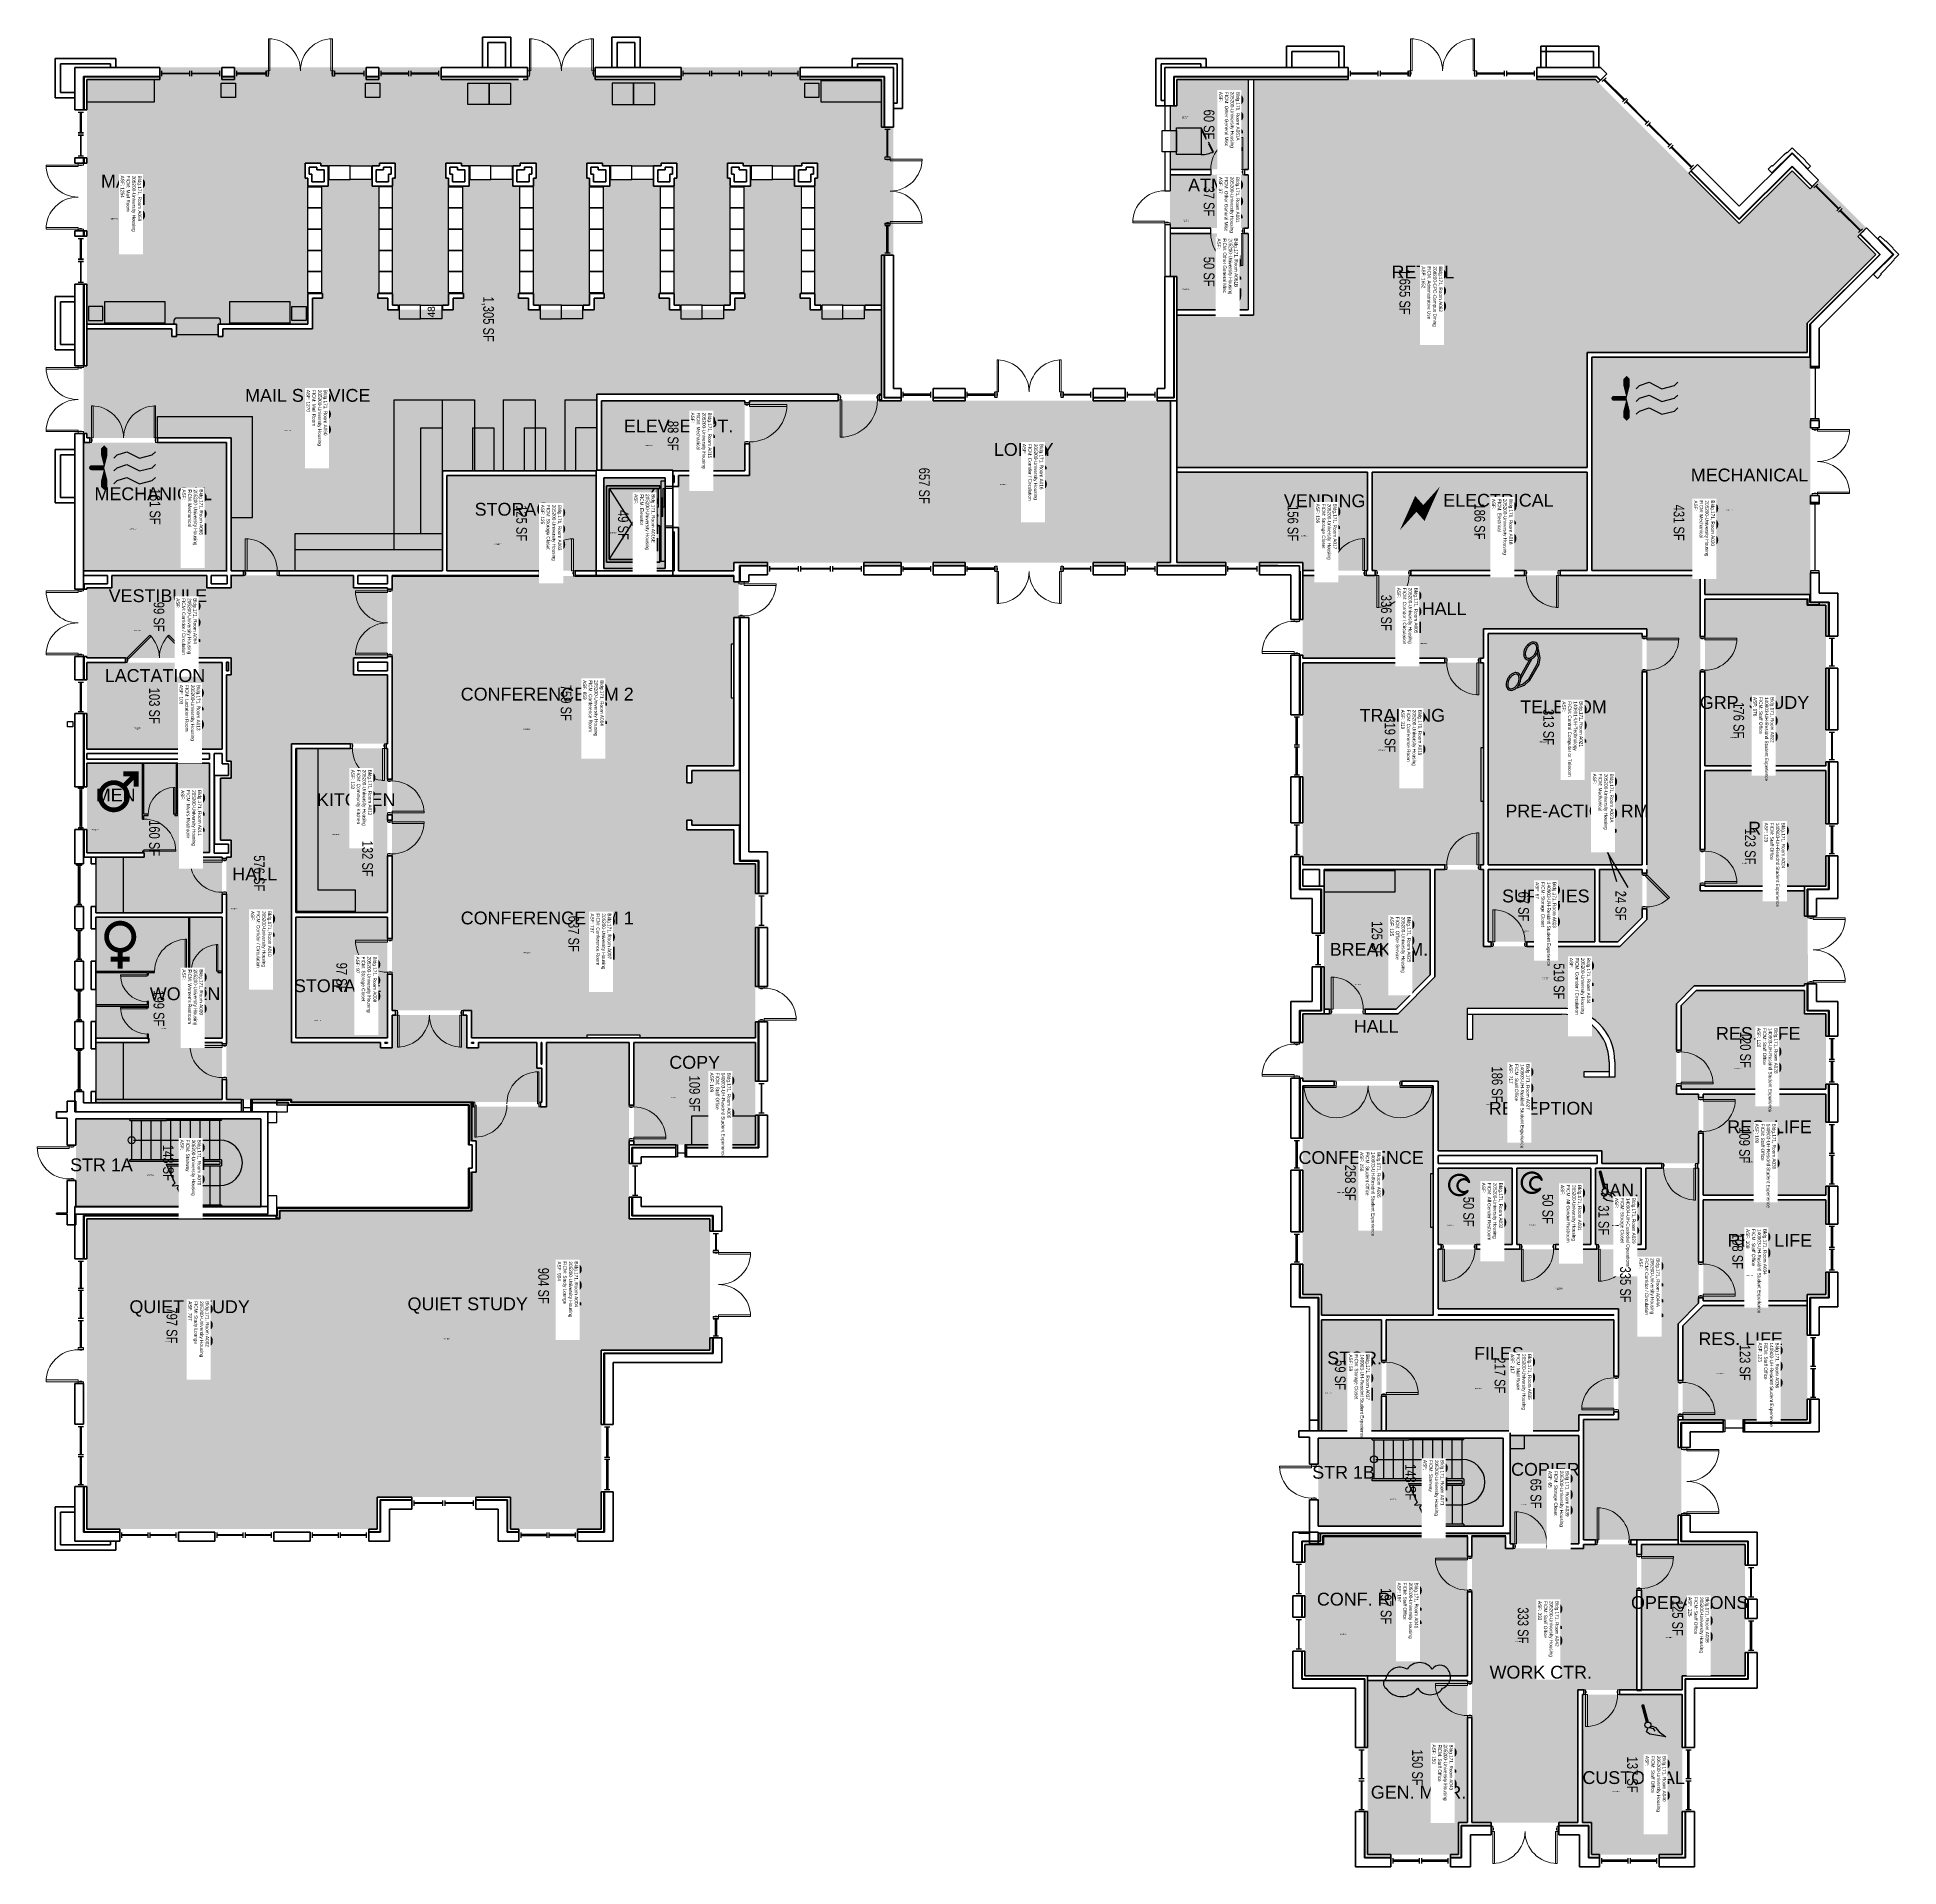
# Model space of a CAD drawing. Header units: inches. Extents: x -108 to 3256, y -489 to 2185.
# Drawn here: x -108 to 1985, y -489 to 1568 of the extents above; entities that cross this region are included whole.
import ezdxf
from ezdxf.enums import TextEntityAlignment as Align

# ---------------------------------------------------------------- set-up
doc = ezdxf.new("R2010")
doc.units = ezdxf.units.IN
doc.header["$LTSCALE"] = 48
doc.header["$MEASUREMENT"] = 0
doc.linetypes.add('DASHED2', pattern=[0.375, 0.25, -0.125])
for name, color, linetype in [('A-DOOR', 2, 'Continuous'), ('A-FLOR', 3, 'Continuous'), ('A-GLAZ', 1, 'Continuous'), ('A-IDEN-ICON', 4, 'Continuous'), ('A-IDEN-RNUM', 7, 'Continuous'), ('A-IDEN-SNUM', 4, 'Continuous'), ('A-IDEN-VNUM', 4, 'Continuous'), ('A-MISC', 2, 'Continuous'), ('A-WALL', 5, 'Continuous'), ('AREA-TEXT', 3, 'Continuous'), ('Rooms-Category-Color', 7, 'Continuous'), ('Rooms-College-Color', 7, 'Continuous'), ('Rooms-Department-Color', 7, 'Continuous'), ('Rooms-Division-Color', 7, 'Continuous'), ('Rooms-Information', 7, 'Continuous')]:
    doc.layers.add(name, color=color, linetype=linetype)
doc.layers.add('A-REV', color=1, linetype='Continuous', true_color=0xff0000)
doc.styles.add('CP_AREA', font='arial.ttf', dxfattribs={"height": 15})
doc.styles.add('CP_ROOMSNUMBER', font='arial.ttf', dxfattribs={"height": 1})
doc.styles.add('CP_ROOMVNUMBER', font='arial.ttf', dxfattribs={"width": 0.85, "height": 0.075})
doc.styles.get("Standard").update_dxf_attribs({"font": 'arial.ttf'})
doc.dimstyles.get("Standard").update_dxf_attribs({"dimtxt": 0.18, "dimasz": 0.18, "dimexe": 0.18, "dimexo": 0.0625, "dimgap": 0.09, "dimtad": 0, "dimtih": 1, "dimtoh": 1, "dimdec": 4, "dimzin": 0, "dimdsep": 46, "dimtxsty": 'Standard', "dimcen": 0.09, "dimadec": 0, "dimazin": 0, "dimtfac": 1, "dimtdec": 4, "dimtofl": 0, "dimtmove": 0, "dimatfit": 3, "dimfxl": 1, "dimtolj": 1, "dimtzin": 0, "dimarcsym": 0})

# ---------------------------------------------------------------- blocks, each defined once
blk = doc.blocks.new('ELEVATOR POCKET')
at = {"layer": 'A-DOOR'}
for p, q in [((-26, 0), (-26, 5)), ((-26, 5), (64, 5)), ((64, 5), (64, 0))]:
    blk.add_line(p, q, dxfattribs=at)
at = {"layer": 'A-DOOR', "color": 1, "linetype": 'Continuous', "lineweight": 18}
for points in [[(-18, 2.5), (-18, 1.125), (3, 1.125), (3, 2.5)], [(-7.5, 3.875), (-7.5, 2.5), (13.5, 2.5), (13.5, 3.875)]]:
    blk.add_lwpolyline(points, close=True, dxfattribs=at)
blk = doc.blocks.new('CPPHONE')
for p, q in [((0.0096, 0.0252), (-0.0196, -0.0252)), ((0.0169, 0.0279), (-0.0182, -0.0329))]:
    blk.add_line(p, q)
for points in [[(0.0288, 0.0786, 0.139889), (0.0216, 0.0804, 0.107118), (0.0122, 0.0781, 0.079812), (0.0039, 0.0722, 0.067459), (-0.0035, 0.0626, 0.067459), (-0.008, 0.0515, 0.079812), (-0.009, 0.0413, 0.107118), (-0.0064, 0.032, 0.139889), (-0.0012, 0.0267, 0.139889), (0.0061, 0.0248, 0.107118), (0.0155, 0.0272, 0.079812), (0.0238, 0.0331, 0.067459), (0.0312, 0.0426, 0.067459), (0.0357, 0.0538, 0.079812), (0.0367, 0.0639, 0.107118), (0.034, 0.0732, 0.139889)], [(0.0263, 0.0743, 0.139889), (0.0218, 0.0754, 0.107118), (0.0144, 0.0736, 0.079812), (0.0074, 0.0686, 0.067459), (0.0008, 0.0601, 0.067459), (-0.0032, 0.0502, 0.079812), (-0.004, 0.0417, 0.107118), (-0.0019, 0.0344, 0.139889), (0.0013, 0.031, 0.139889), (0.0059, 0.0298, 0.107118), (0.0133, 0.0317, 0.079812), (0.0203, 0.0367, 0.067459), (0.0268, 0.0451, 0.067459), (0.0309, 0.055, 0.079812), (0.0317, 0.0636, 0.107118), (0.0296, 0.0709, 0.139889)], [(-0.0262, -0.0167, 0.139889), (-0.0334, -0.0148, 0.107118), (-0.0428, -0.0172, 0.079812), (-0.0511, -0.0231, 0.067459), (-0.0585, -0.0326, 0.067459), (-0.063, -0.0438, 0.079812), (-0.064, -0.0539, 0.107118), (-0.0614, -0.0632, 0.139889), (-0.0562, -0.0686, 0.139889), (-0.0489, -0.0704, 0.107118), (-0.0395, -0.0681, 0.079812), (-0.0312, -0.0622, 0.067459), (-0.0238, -0.0526, 0.067459), (-0.0193, -0.0415, 0.079812), (-0.0183, -0.0313, 0.107118), (-0.021, -0.022, 0.139889)], [(-0.0287, -0.021, 0.139889), (-0.0332, -0.0198, 0.107118), (-0.0406, -0.0217, 0.079812), (-0.0476, -0.0267, 0.067459), (-0.0542, -0.0351, 0.067459), (-0.0582, -0.045, 0.079812), (-0.059, -0.0536, 0.107118), (-0.0569, -0.0609, 0.139889), (-0.0537, -0.0643, 0.139889), (-0.0491, -0.0654, 0.107118), (-0.0417, -0.0636, 0.079812), (-0.0347, -0.0586, 0.067459), (-0.0282, -0.0501, 0.067459), (-0.0241, -0.0402, 0.079812), (-0.0233, -0.0317, 0.107118), (-0.0254, -0.0244, 0.139889)]]:
    blk.add_lwpolyline(points, format="xyb", close=True)
for points in [[(0.0364, 0.0572), (0.0417, 0.0308), (0.0382, 0.0108), (0.0082, -0.0411), (-0.0083, -0.0558), (-0.0338, -0.0645)], [(0.0334, 0.047), (0.0366, 0.0307), (0.0334, 0.0126), (0.0043, -0.0379), (-0.0109, -0.0514), (-0.0265, -0.0567)]]:
    blk.add_lwpolyline(points)
blk = doc.blocks.new('CPMECH')
for p, q in [((0.005, 0.025), (0.015, 0.035)), ((0.015, 0.035), (0.045, 0.045)), ((0.015, -0.005), (0.045, 0.005)), ((0.045, 0.045), (0.085, 0.025)), ((0.045, 0.005), (0.085, -0.015)), ((0.085, 0.025), (0.125, 0.035)), ((0.125, 0.035), (0.135, 0.045)), ((0.125, -0.005), (0.135, 0.005)), ((0.005, -0.015), (0.015, -0.005)), ((0.005, -0.055), (0.015, -0.045)), ((0.015, -0.045), (0.045, -0.035)), ((0.045, -0.035), (0.085, -0.055)), ((0.085, -0.015), (0.125, -0.005)), ((0.085, -0.055), (0.125, -0.045)), ((0.125, -0.045), (0.135, -0.035))]:
    blk.add_line(p, q)
for points in [[(-0.025, -0.005, 0, 0.02, 0), (-0.025, 0.035, 0.02, 0.02, 0), (-0.025, 0.055, 0.02, 0, 0), (-0.025, 0.065, 0, 0, 0)], [(-0.025, -0.005, 0, 0.02, 0), (-0.025, -0.045, 0.02, 0.02, 0), (-0.025, -0.065, 0.02, 0, 0), (-0.025, -0.075, 0, 0, 0)]]:
    blk.add_lwpolyline(points, format="xyseb")
at = {"const_width": 0.0075}
blk.add_lwpolyline([(-0.0682, -0.0069, 1), (-0.0618, -0.0031, 1)], format="xyb", close=True, dxfattribs=at)
at = {"const_width": 0.015}
blk.add_lwpolyline([(-0.025, -0.005), (-0.065, -0.005)], dxfattribs=at)
blk = doc.blocks.new('CPELECT')
blk.add_lwpolyline([(0.0623, 0.0629, 0, 0.03, 0), (0.0105, -0.0168, 0.03, 0.03, 0), (-0.0105, 0.0068, 0.03, 0, 0), (-0.0623, -0.0729, 0.03, 0, 0)], format="xyseb")
blk = doc.blocks.new('A$C388C6221')
at = {"layer": 'A-IDEN-ICON', "xscale": 360, "yscale": 360, "zscale": 360}
blk.add_blockref('CPELECT', (22.4, 26.3), dxfattribs=at)
blk = doc.blocks.new('CPMEN')
at = {"const_width": 0.015}
blk.add_lwpolyline([(-0.0575, -0.02, 1), (0.0275, -0.02, 1)], format="xyb", close=True, dxfattribs=at)
for points in [[(0.055, 0.01), (0.055, 0.05), (0.015, 0.05)], [(0.0151, 0.0101), (0.055, 0.05)]]:
    blk.add_lwpolyline(points, dxfattribs=at)
blk = doc.blocks.new('CPWOMEN')
at = {"const_width": 0.015}
blk.add_lwpolyline([(-0.0375, 0, 1), (0.0475, 0, 1)], format="xyb", close=True, dxfattribs=at)
for points in [[(0.005, -0.04), (0.005, -0.1)], [(-0.025, -0.07), (0.035, -0.07)]]:
    blk.add_lwpolyline(points, dxfattribs=at)
blk = doc.blocks.new('CPCUST')
for p, q in [((0.0171, -0.0639), (0.02, -0.0466)), ((0.0358, -0.0705), (0.0171, -0.0639)), ((0.0262, -0.0408), (0.0446, -0.0406)), ((0.0297, -0.0341), (0.0376, -0.0302)), ((0.1117, -0.0625), (0.0358, -0.0705)), ((0.0376, -0.0302), (0.0533, -0.0324)), ((0.0446, -0.0406), (0.0543, -0.0505)), ((0.0533, -0.0324), (0.0745, -0.0479)), ((0.0745, -0.0479), (0.1117, -0.0625))]:
    blk.add_line(p, q)
at = {"const_width": 0.015}
blk.add_lwpolyline([(-0.03, 0.05), (0.01, -0.0193)], dxfattribs=at)
at = {"const_width": 0.0075}
blk.add_lwpolyline([(-0.0332, 0.0481, 1), (-0.0268, 0.0519, 1)], format="xyb", close=True, dxfattribs=at)
blk.add_circle((0.0158, -0.0313), 0.0141)
blk = doc.blocks.new('CPBATH')
at = {"const_width": 0.0127}
for points in [[(0.057, 0.017, 0.861492), (-0.055, 0, 1)], [(-0.055, 0, 0.726902), (0.049, -0.034, 1)], [(0.057, 0.017, 0.729002), (-0.008, -0.004, 1)], [(-0.008, -0.004, 0.609468), (0.049, -0.034, 1)]]:
    blk.add_lwpolyline(points, format="xyb", dxfattribs=at)
at = {"const_width": 0.00637}
for points in [[(0.054, 0.015, 1), (0.06, 0.018, 1)], [(0.046, -0.035, 1), (0.051, -0.032, 1)]]:
    blk.add_lwpolyline(points, format="xyb", close=True, dxfattribs=at)

msp = doc.modelspace()

# ---------------------------------------------------------------- hatches: boundary and pattern name
at = {"layer": 'Rooms-Category-Color', "true_color": 0x728ef3}
for points in [[(97.3, 1245.3), (196.3, 1245.3), (196.3, 1409.3), (193.3, 1409.3), (193.3, 1426.5), (210.9, 1426.5), (210.9, 1423.5), (276.9, 1423.5), (276.9, 1426.5), (294.5, 1426.5), (294.5, 1409.3), (291.5, 1409.3), (291.5, 1266.8), (354.5, 1266.8), (354.5, 1409.3), (351.5, 1409.3), (351.5, 1426.5), (369.1, 1426.5), (369.1, 1423.5), (435.1, 1423.5), (435.1, 1426.5), (452.8, 1426.5), (452.8, 1409.3), (449.8, 1409.3), (449.8, 1266.8), (512.8, 1266.8), (512.8, 1409.3), (509.8, 1409.3), (509.8, 1426.5), (527.4, 1426.5), (527.4, 1423.5), (593.4, 1423.5), (593.4, 1426.5), (611, 1426.5), (611, 1409.3), (608, 1409.3), (608, 1266.8), (671, 1266.8), (671, 1409.3), (668, 1409.3), (668, 1426.5), (685.6, 1426.5), (685.6, 1423.5), (751.6, 1423.5), (751.6, 1426.5), (769.3, 1426.5), (769.3, 1409.3), (766.3, 1409.3), (766.3, 1266.8), (841, 1266.8), (841, 1322.9), (854.6, 1322.9), (854.6, 1466.9), (841, 1466.9), (841, 1520.3), (749.8, 1520.3), (749.8, 1533.9), (615.8, 1533.9), (615.8, 1520.3), (519.3, 1520.3), (519.3, 1524.1), (517.3, 1524.1), (517.3, 1530.1), (519.3, 1530.1), (519.3, 1533.9), (443.3, 1533.9), (443.3, 1530.1), (445.3, 1530.1), (445.3, 1524.1), (443.3, 1524.1), (443.3, 1520.3), (346.2, 1520.3), (346.2, 1533.9), (276.2, 1533.9), (276.2, 1520.3), (262, 1520.3), (262, 1533.9), (114, 1533.9), (114, 1520.3), (99.8, 1520.3), (99.8, 1533.9), (29.8, 1533.9), (29.8, 1520.3), (-52.1, 1520.3), (-52.1, 1245.3), (48.8, 1245.3)], [(-55.7, 1198.6), (-55.7, 1122.6), (-52.1, 1122.6), (-52.1, 1117.5), (27.2, 1117.5), (110.1, 1117.5), (110.1, 968.1), (347.5, 968.1), (347.5, 1080.6), (520.5, 1080.6), (520.5, 1081.2), (521.1, 1081.2), (521.1, 1166.5), (841, 1166.5), (841, 1261.5), (761, 1261.5), (761, 1274.5), (749.6, 1274.5), (749.6, 1400.6), (743.3, 1400.6), (743.3, 1408), (694, 1408), (694, 1400.6), (686.5, 1400.6), (686.5, 1279.8), (687.6, 1279.8), (687.6, 1274.5), (676.3, 1274.5), (676.3, 1261.5), (663.4, 1261.5), (602.8, 1261.5), (602.8, 1274.5), (591.4, 1274.5), (591.4, 1279.8), (592.5, 1279.8), (592.5, 1400.6), (585, 1399.9), (585, 1408), (535.8, 1408), (535.8, 1400.6), (528.3, 1400.6), (528.3, 1279.8), (529.4, 1279.8), (529.4, 1274.5), (518, 1274.5), (518, 1261.5), (505.1, 1261.5), (444.5, 1261.5), (444.5, 1274.5), (433.1, 1274.5), (433.1, 1279.8), (434.3, 1279.8), (434.3, 1400.6), (426.8, 1400.6), (426.8, 1408), (377.5, 1408), (377.5, 1400.6), (370, 1400.6), (370, 1279.8), (371.1, 1279.8), (371.1, 1274.5), (359.8, 1274.5), (359.8, 1261.5), (346.9, 1261.5), (286.3, 1261.5), (286.3, 1274.5), (274.9, 1274.5), (274.9, 1279.8), (276, 1279.8), (276, 1400.6), (268.5, 1400.6), (268.5, 1408), (219.3, 1408), (219.3, 1400.6), (211.8, 1400.6), (211.8, 1279.8), (212.9, 1279.8), (212.9, 1274.5), (201.5, 1274.5), (201.5, 1240.1), (100.8, 1240.1), (100.8, 1231.3), (95.6, 1231.3), (95.6, 1245.3), (48.8, 1245.3), (48.8, 1231.3), (43.6, 1231.3), (43.6, 1240.1), (-52.1, 1240.1), (-52.1, 1198.6)], [(520.5, 968.1), (520.5, 1075.4), (352.7, 1075.4), (352.7, 968.1)], [(1387.5, 968.3), (1387.5, 1079), (1173.2, 1079), (1173.2, 977.3), (1314.7, 977.3), (1314.7, 968.3)], [(285.8, 584), (183, 584), (183, 768.5), (285.8, 768.5)], [(1642.9, 551.1), (1642.9, 632.3), (1523.1, 632.3), (1523.1, 551.1)], [(285.8, 578.8), (183, 578.8), (183, 443), (285.8, 443)], [(274.3, -73), (424.1, -73), (424.1, -109), (526.1, -109), (526.1, 91.9), (648.2, 91.9), (648.2, 239.7), (557.5, 239.7), (557.5, 437.8), (464.6, 437.8), (464.6, 365.6), (384, 365.6), (380.6, 365.6), (380.6, 327.5), (385.5, 327.5), (385.5, 292), (380.6, 292), (380.6, 248.6), (274.3, 248.6)], [(1643.7, 210.8), (1695.1, 210.8), (1695.1, 296.8), (1643.7, 296.8)], [(274.3, 248.6), (164.9, 248.6), (164.9, 239.7), (-52.1, 239.7), (-52.1, -109), (274.3, -109), (274.3, 248.6)], [(1403.2, 1.3), (1403.2, 126.3), (1335.7, 126.3), (1335.7, 1.3)], [(1625, 1.3), (1408.5, 1.3), (1408.5, 126.3), (1664.2, 126.3), (1664.2, 19.5), (1625, 19.5)], [(1625, -125.5), (1547.8, -125.5), (1547.8, -4), (1625, -4)]]:
    msp.add_hatch(color=171, dxfattribs=at).paths.add_polyline_path(points)
at = {"layer": 'Rooms-Category-Color', "true_color": 0xfbafa2}
for points in [[(1253.2, 1419.3), (1253.2, 1520.3), (1173.2, 1520.3), (1173.2, 1490.9), (1165.6, 1490.9), (1165.6, 1419.3)], [(1634.5, 1084.3), (1281.8, 1084.3), (1173.2, 1084.3), (1173.2, 1255.3), (1259.2, 1255.3), (1259.2, 1520.3), (1643.7, 1520.3), (1805.4, 1358.5), (1864.7, 1417.8), (1884.9, 1397.6), (1894.5, 1407.2), (1948.2, 1353.5), (1938.6, 1343.9), (1958.8, 1323.6), (1881.7, 1246.5), (1881.7, 1213.5), (1634.5, 1213.5)], [(1253.2, 1353.3), (1253.2, 1413.3), (1165.6, 1413.3), (1165.6, 1353.3)], [(1253.2, 1261.3), (1173.2, 1261.3), (1173.2, 1298.9), (1165.6, 1298.9), (1165.6, 1347.3), (1253.2, 1347.3)]]:
    msp.add_hatch(color=21, dxfattribs=at).paths.add_polyline_path(points)
at = {"layer": 'Rooms-Category-Color', "true_color": 0xadadad}
for points in [[(1885.3, 941.5), (1766.7, 941.5), (1766.7, 968.3), (1639.7, 968.3), (1639.7, 1208.2), (1885.3, 1208.2)], [(687.5, 1080.6), (606.5, 1080.6), (606.5, 1081.2), (526.4, 1081.2), (526.4, 1159.2), (687.5, 1159.2)], [(1165.9, 977.3), (675, 977.3), (675, 968.1), (612.8, 968.1), (612.8, 1075.4), (692.8, 1075.4), (692.8, 1159.2), (1165.9, 1159.2)], [(104.9, 968.1), (-55.7, 968.1), (-55.7, 1112.3), (104.9, 1112.3)], [(598, 1062.8), (598, 1072.7), (529, 1072.7), (529, 970.7), (598, 970.7)], [(1634.5, 968.3), (1634.5, 1079), (1392.7, 1079), (1392.7, 968.3)], [(110.1, 870.3), (110.1, 949), (82.9, 949), (82.9, 962.9), (-24.1, 962.9), (-24.1, 949), (-52.1, 949), (-52.1, 870.3), (110.1, 870.2)], [(110.1, 870.2), (110.1, 851), (104.7, 851), (104.7, 754.3), (110.1, 754.3), (110.1, 735), (98.1, 735), (98.1, 665.4), (110.1, 665.4), (110.1, 646.1), (104.7, 646.1), (104.7, 373.7), (177.8, 373.7), (177.8, 370.9), (459.4, 370.9), (459.4, 409), (453.9, 409), (453.9, 437.8), (388.3, 437.8), (388.3, 431.8), (375, 431.8), (375, 468.8), (291, 468.8), (291, 431.8), (277.8, 431.8), (277.8, 437.8), (177.8, 437.8), (177.8, 773.8), (285.8, 773.8), (285.8, 851), (247.8, 851), (247.8, 870.3), (285.8, 870.3), (285.8, 949), (247.8, 949), (247.8, 962.9), (110.1, 962.9), (110.1, 949), (110.1, 870.3)], [(1314.7, 870), (1314.7, 963), (1761.4, 963), (1761.4, 654.9), (1701.4, 654.9), (1701.4, 903), (1517.9, 903), (1517.9, 870)], [(99.9, 767.8), (-52.1, 767.8), (-52.1, 865), (99.9, 865)], [(99.9, 583.6), (-42, 583.6), (-42, 646.1), (12.3, 646.1), (12.3, 651), (-52.1, 651), (-52.1, 751.7), (85.9, 751.7), (85.9, 651.4), (62.5, 651.4), (62.5, 646.1), (99.9, 646.1)], [(1668.9, 551.1), (1648.2, 551.1), (1648.2, 632.3), (1696.2, 632.3), (1696.2, 578.4)], [(-42, 437.8), (-42, 373.7), (99.9, 373.7), (99.9, 437.8), (61.5, 437.8), (61.5, 442.6), (99.9, 442.6), (99.9, 578.8), (-42, 578.8), (-42, 442.6), (17.5, 442.6), (17.5, 437.8), (-42, 437.8)], [(143.3, 253.1), (143.3, 352.1), (-64.4, 352.1), (-64.4, 253.1)], [(1736.7, -121), (1630.3, -121), (1630.3, 14.2), (1669.5, 14.2), (1669.5, 138.5), (1466.7, 138.5), (1466.7, 205.5), (1700.3, 205.5), (1700.3, 296.8), (1759.7, 296.8), (1759.7, 144.8), (1736.7, 121.8), (1736.7, -17.5), (1740.3, -17.5), (1740.3, -93.5), (1736.7, -93.5)], [(1549.9, 210.8), (1549.9, 296.8), (1466.7, 296.8), (1466.7, 210.8)], [(1638.5, 210.8), (1638.5, 296.8), (1555.2, 296.8), (1555.2, 210.8)], [(1332.1, -6.7), (1539.8, -6.7), (1539.8, -105.7), (1332.1, -105.7)]]:
    msp.add_hatch(color=253, dxfattribs=at).paths.add_polyline_path(points)
at = {"layer": 'Rooms-Category-Color', "true_color": 0xfa9ba3}
for points in [[(622.5, 677.1), (622.5, 687.9), (627.8, 687.9), (627.8, 682.2), (682.1, 682.2), (681.6, 744.1), (627.8, 743.5), (627.8, 729.9), (622.5, 729.9), (622.5, 748.7), (675, 748.7), (675, 825.5), (672, 825.5), (672, 885.5), (675, 885.5), (675, 915.6), (680.6, 915.6), (680.6, 955.6), (675, 955.6), (675, 962.2), (291, 962.2), (291, 677.1)], [(1902.7, 748.9), (1766.7, 748.9), (1766.7, 936.3), (1881.7, 936.3), (1881.7, 929.3), (1902.7, 929.3)], [(1517.9, 864.7), (1314.7, 864.7), (1314.7, 637.5), (1517.9, 637.5), (1517.9, 709.1), (1514.9, 709.1), (1514.9, 769.1), (1517.9, 769.1)], [(1902.7, 613.5), (1902.7, 743.6), (1766.7, 743.6), (1766.7, 613.5)], [(291, 677.1), (291, 474), (380.2, 474), (380.2, 443), (510, 443), (510, 446), (570, 446), (570, 443), (699.5, 443), (699.5, 638.8), (675, 638.8), (675, 677), (622.5, 677), (291, 677.1)], [(1419.6, 475.5), (1457.9, 513.8), (1457.9, 632.3), (1338.7, 632.3), (1338.7, 475.5)], [(1902.7, 385.3), (1902.7, 470.3), (1878.7, 470.3), (1878.7, 496.3), (1756.8, 496.3), (1739.9, 479.4), (1739.9, 385.3)], [(699.5, 323), (699.5, 437.8), (562.8, 437.8), (562.8, 323)], [(1461.4, 131.5), (1335.7, 131.5), (1335.7, 154.5), (1314.7, 154.5), (1314.7, 389.3), (1461.4, 389.3), (1461.4, 290.4), (1458.4, 290.4), (1458.4, 230.4), (1461.4, 230.4)], [(1902.7, 266.3), (1902.7, 380), (1764.9, 380), (1764.9, 266.3)], [(1902.7, 154.5), (1902.7, 261), (1764.9, 261), (1764.9, 147.5), (1881.7, 147.5), (1881.7, 154.5)], [(1881.7, 13.8), (1881.7, 142.3), (1764.6, 142.3), (1741.9, 119.6), (1741.9, 13.8)], [(1499.7, -274.1), (1499.7, -117.4), (1337.9, -117.4), (1337.9, -126.3), (1317.1, -126.3), (1317.1, -274.1)], [(1624, -439), (1504.9, -439), (1504.9, -117.4), (1542.5, -117.4), (1542.5, -130.7), (1630.3, -130.7), (1630.3, -126.3), (1690.2, -126.3), (1690.2, -289.9), (1624, -289.9)], [(1811.8, -247.7), (1811.8, -126.3), (1695.4, -126.3), (1695.4, -289.9), (1741.3, -289.9), (1741.3, -274.1), (1811.8, -274.1), (1811.8, -247.9)], [(1489.6, -475), (1387.6, -475), (1387.6, -279.4), (1499.7, -279.4), (1499.7, -439), (1489.6, -439)], [(1741.3, -475), (1741.3, -295.1), (1630.6, -295.1), (1629.3, -439), (1639.3, -439), (1639.3, -475)]]:
    msp.add_hatch(color=241, dxfattribs=at).paths.add_polyline_path(points)
at = {"layer": 'Rooms-Category-Color', "true_color": 0xe3c5e1}
msp.add_hatch(color=254, dxfattribs=at).paths.add_polyline_path([(1696.2, 637.5), (1523.1, 637.5), (1523.1, 897.8), (1696.2, 897.8)])
at = {"layer": 'Rooms-Category-Color', "true_color": 0xadadad}
h = msp.add_hatch(color=253, dxfattribs=at)
edge = h.paths.add_edge_path()
edge.add_line((1759.7, 302), (1650.8, 302))
edge.add_line((1650.8, 302), (1650.8, 398.8))
edge.add_line((1650.8, 398.8), (1665.5, 398.8))
edge.add_line((1665.5, 398.8), (1665.5, 416.3))
edge.add_arc((1605.5, 416.3), 60, 0, 90)
edge.add_line((1605.5, 476.3), (1499.5, 476.3))
edge.add_line((1499.5, 476.3), (1466.7, 394.5))
edge.add_line((1466.7, 394.5), (1314.7, 394.5))
edge.add_line((1314.7, 394.5), (1314.7, 470.3))
edge.add_line((1314.7, 470.3), (1421.8, 470.3))
edge.add_line((1421.8, 470.3), (1463.1, 511.6))
edge.add_line((1463.1, 511.6), (1463.1, 632.3))
edge.add_line((1463.1, 632.3), (1517.9, 632.3))
edge.add_line((1517.9, 632.3), (1517.9, 545.9))
edge.add_line((1517.9, 545.9), (1671.1, 545.9))
edge.add_line((1671.1, 545.9), (1701.4, 576.2))
edge.add_line((1701.4, 576.2), (1701.4, 654.9))
edge.add_line((1701.4, 654.9), (1761.4, 654.9))
edge.add_line((1761.4, 654.9), (1761.4, 608.3))
edge.add_line((1761.4, 608.3), (1878.7, 608.3))
edge.add_line((1878.7, 608.3), (1878.7, 579.9))
edge.add_line((1878.7, 579.9), (1882.3, 579.9))
edge.add_line((1882.3, 579.9), (1882.5, 503.9))
edge.add_line((1882.5, 503.9), (1878.7, 503.9))
edge.add_line((1878.7, 503.9), (1878.7, 501.5))
edge.add_line((1878.7, 501.5), (1754.7, 501.5))
edge.add_line((1754.7, 501.5), (1734.7, 481.5))
edge.add_line((1734.7, 481.5), (1734.7, 380))
edge.add_line((1734.7, 380), (1759.7, 380))
edge.add_line((1759.7, 380), (1759.7, 302))
at = {"layer": 'Rooms-Category-Color', "true_color": 0xfa9ba3}
h = msp.add_hatch(color=241, dxfattribs=at)
edge = h.paths.add_edge_path()
edge.add_line((1650.8, 316), (1466.7, 316))
edge.add_line((1466.7, 316), (1466.7, 394.5))
edge.add_line((1466.7, 394.5), (1499.5, 476.3))
edge.add_line((1499.5, 476.3), (1499.5, 441.8))
edge.add_line((1499.5, 441.8), (1506, 441.8))
edge.add_line((1506, 441.8), (1506, 469.8))
edge.add_line((1506, 469.8), (1605.5, 469.8))
edge.add_arc((1605.5, 416.3), 53.5, 0, 90, ccw=False)
edge.add_line((1659, 416.3), (1659, 405.3))
edge.add_line((1659, 405.3), (1631, 405.3))
edge.add_line((1631, 405.3), (1631, 398.8))
edge.add_line((1631, 398.8), (1650.8, 398.8))
edge.add_line((1650.8, 398.8), (1650.8, 316))
at = {"layer": 'Rooms-College-Color', "true_color": 0xadadad}
for points in [[(97.3, 1245.3), (196.3, 1245.3), (196.3, 1409.3), (193.3, 1409.3), (193.3, 1426.5), (210.9, 1426.5), (210.9, 1423.5), (276.9, 1423.5), (276.9, 1426.5), (294.5, 1426.5), (294.5, 1409.3), (291.5, 1409.3), (291.5, 1266.8), (354.5, 1266.8), (354.5, 1409.3), (351.5, 1409.3), (351.5, 1426.5), (369.1, 1426.5), (369.1, 1423.5), (435.1, 1423.5), (435.1, 1426.5), (452.8, 1426.5), (452.8, 1409.3), (449.8, 1409.3), (449.8, 1266.8), (512.8, 1266.8), (512.8, 1409.3), (509.8, 1409.3), (509.8, 1426.5), (527.4, 1426.5), (527.4, 1423.5), (593.4, 1423.5), (593.4, 1426.5), (611, 1426.5), (611, 1409.3), (608, 1409.3), (608, 1266.8), (671, 1266.8), (671, 1409.3), (668, 1409.3), (668, 1426.5), (685.6, 1426.5), (685.6, 1423.5), (751.6, 1423.5), (751.6, 1426.5), (769.3, 1426.5), (769.3, 1409.3), (766.3, 1409.3), (766.3, 1266.8), (841, 1266.8), (841, 1322.9), (854.6, 1322.9), (854.6, 1466.9), (841, 1466.9), (841, 1520.3), (749.8, 1520.3), (749.8, 1533.9), (615.8, 1533.9), (615.8, 1520.3), (519.3, 1520.3), (519.3, 1524.1), (517.3, 1524.1), (517.3, 1530.1), (519.3, 1530.1), (519.3, 1533.9), (443.3, 1533.9), (443.3, 1530.1), (445.3, 1530.1), (445.3, 1524.1), (443.3, 1524.1), (443.3, 1520.3), (346.2, 1520.3), (346.2, 1533.9), (276.2, 1533.9), (276.2, 1520.3), (262, 1520.3), (262, 1533.9), (114, 1533.9), (114, 1520.3), (99.8, 1520.3), (99.8, 1533.9), (29.8, 1533.9), (29.8, 1520.3), (-52.1, 1520.3), (-52.1, 1245.3), (48.8, 1245.3)], [(1253.2, 1419.3), (1253.2, 1520.3), (1173.2, 1520.3), (1173.2, 1490.9), (1165.6, 1490.9), (1165.6, 1419.3)], [(1634.5, 1084.3), (1281.8, 1084.3), (1173.2, 1084.3), (1173.2, 1255.3), (1259.2, 1255.3), (1259.2, 1520.3), (1643.7, 1520.3), (1805.4, 1358.5), (1864.7, 1417.8), (1884.9, 1397.6), (1894.5, 1407.2), (1948.2, 1353.5), (1938.6, 1343.9), (1958.8, 1323.6), (1881.7, 1246.5), (1881.7, 1213.5), (1634.5, 1213.5)], [(-55.7, 1198.6), (-55.7, 1122.6), (-52.1, 1122.6), (-52.1, 1117.5), (27.2, 1117.5), (110.1, 1117.5), (110.1, 968.1), (347.5, 968.1), (347.5, 1080.6), (520.5, 1080.6), (520.5, 1081.2), (521.1, 1081.2), (521.1, 1166.5), (841, 1166.5), (841, 1261.5), (761, 1261.5), (761, 1274.5), (749.6, 1274.5), (749.6, 1400.6), (743.3, 1400.6), (743.3, 1408), (694, 1408), (694, 1400.6), (686.5, 1400.6), (686.5, 1279.8), (687.6, 1279.8), (687.6, 1274.5), (676.3, 1274.5), (676.3, 1261.5), (663.4, 1261.5), (602.8, 1261.5), (602.8, 1274.5), (591.4, 1274.5), (591.4, 1279.8), (592.5, 1279.8), (592.5, 1400.6), (585, 1399.9), (585, 1408), (535.8, 1408), (535.8, 1400.6), (528.3, 1400.6), (528.3, 1279.8), (529.4, 1279.8), (529.4, 1274.5), (518, 1274.5), (518, 1261.5), (505.1, 1261.5), (444.5, 1261.5), (444.5, 1274.5), (433.1, 1274.5), (433.1, 1279.8), (434.3, 1279.8), (434.3, 1400.6), (426.8, 1400.6), (426.8, 1408), (377.5, 1408), (377.5, 1400.6), (370, 1400.6), (370, 1279.8), (371.1, 1279.8), (371.1, 1274.5), (359.8, 1274.5), (359.8, 1261.5), (346.9, 1261.5), (286.3, 1261.5), (286.3, 1274.5), (274.9, 1274.5), (274.9, 1279.8), (276, 1279.8), (276, 1400.6), (268.5, 1400.6), (268.5, 1408), (219.3, 1408), (219.3, 1400.6), (211.8, 1400.6), (211.8, 1279.8), (212.9, 1279.8), (212.9, 1274.5), (201.5, 1274.5), (201.5, 1240.1), (100.8, 1240.1), (100.8, 1231.3), (95.6, 1231.3), (95.6, 1245.3), (48.8, 1245.3), (48.8, 1231.3), (43.6, 1231.3), (43.6, 1240.1), (-52.1, 1240.1), (-52.1, 1198.6)], [(1253.2, 1353.3), (1253.2, 1413.3), (1165.6, 1413.3), (1165.6, 1353.3)], [(1253.2, 1261.3), (1173.2, 1261.3), (1173.2, 1298.9), (1165.6, 1298.9), (1165.6, 1347.3), (1253.2, 1347.3)], [(1885.3, 941.5), (1766.7, 941.5), (1766.7, 968.3), (1639.7, 968.3), (1639.7, 1208.2), (1885.3, 1208.2)], [(687.5, 1080.6), (606.5, 1080.6), (606.5, 1081.2), (526.4, 1081.2), (526.4, 1159.2), (687.5, 1159.2)], [(1165.9, 977.3), (675, 977.3), (675, 968.1), (612.8, 968.1), (612.8, 1075.4), (692.8, 1075.4), (692.8, 1159.2), (1165.9, 1159.2)], [(104.9, 968.1), (-55.7, 968.1), (-55.7, 1112.3), (104.9, 1112.3)], [(520.5, 968.1), (520.5, 1075.4), (352.7, 1075.4), (352.7, 968.1)], [(598, 1062.8), (598, 1072.7), (529, 1072.7), (529, 970.7), (598, 970.7)], [(1387.5, 968.3), (1387.5, 1079), (1173.2, 1079), (1173.2, 977.3), (1314.7, 977.3), (1314.7, 968.3)], [(1634.5, 968.3), (1634.5, 1079), (1392.7, 1079), (1392.7, 968.3)], [(110.1, 870.3), (110.1, 949), (82.9, 949), (82.9, 962.9), (-24.1, 962.9), (-24.1, 949), (-52.1, 949), (-52.1, 870.3), (110.1, 870.2)], [(110.1, 870.2), (110.1, 851), (104.7, 851), (104.7, 754.3), (110.1, 754.3), (110.1, 735), (98.1, 735), (98.1, 665.4), (110.1, 665.4), (110.1, 646.1), (104.7, 646.1), (104.7, 373.7), (177.8, 373.7), (177.8, 370.9), (459.4, 370.9), (459.4, 409), (453.9, 409), (453.9, 437.8), (388.3, 437.8), (388.3, 431.8), (375, 431.8), (375, 468.8), (291, 468.8), (291, 431.8), (277.8, 431.8), (277.8, 437.8), (177.8, 437.8), (177.8, 773.8), (285.8, 773.8), (285.8, 851), (247.8, 851), (247.8, 870.3), (285.8, 870.3), (285.8, 949), (247.8, 949), (247.8, 962.9), (110.1, 962.9), (110.1, 949), (110.1, 870.3)], [(1314.7, 870), (1314.7, 963), (1761.4, 963), (1761.4, 654.9), (1701.4, 654.9), (1701.4, 903), (1517.9, 903), (1517.9, 870)], [(622.5, 677.1), (622.5, 687.9), (627.8, 687.9), (627.8, 682.2), (682.1, 682.2), (681.6, 744.1), (627.8, 743.5), (627.8, 729.9), (622.5, 729.9), (622.5, 748.7), (675, 748.7), (675, 825.5), (672, 825.5), (672, 885.5), (675, 885.5), (675, 915.6), (680.6, 915.6), (680.6, 955.6), (675, 955.6), (675, 962.2), (291, 962.2), (291, 677.1)], [(1902.7, 748.9), (1766.7, 748.9), (1766.7, 936.3), (1881.7, 936.3), (1881.7, 929.3), (1902.7, 929.3)], [(1696.2, 637.5), (1523.1, 637.5), (1523.1, 897.8), (1696.2, 897.8)], [(99.9, 767.8), (-52.1, 767.8), (-52.1, 865), (99.9, 865)], [(1517.9, 864.7), (1314.7, 864.7), (1314.7, 637.5), (1517.9, 637.5), (1517.9, 709.1), (1514.9, 709.1), (1514.9, 769.1), (1517.9, 769.1)], [(285.8, 584), (183, 584), (183, 768.5), (285.8, 768.5)], [(99.9, 583.6), (-42, 583.6), (-42, 646.1), (12.3, 646.1), (12.3, 651), (-52.1, 651), (-52.1, 751.7), (85.9, 751.7), (85.9, 651.4), (62.5, 651.4), (62.5, 646.1), (99.9, 646.1)], [(1902.7, 613.5), (1902.7, 743.6), (1766.7, 743.6), (1766.7, 613.5)], [(291, 677.1), (291, 474), (380.2, 474), (380.2, 443), (510, 443), (510, 446), (570, 446), (570, 443), (699.5, 443), (699.5, 638.8), (675, 638.8), (675, 677), (622.5, 677), (291, 677.1)], [(1419.6, 475.5), (1457.9, 513.8), (1457.9, 632.3), (1338.7, 632.3), (1338.7, 475.5)], [(1642.9, 551.1), (1642.9, 632.3), (1523.1, 632.3), (1523.1, 551.1)], [(1668.9, 551.1), (1648.2, 551.1), (1648.2, 632.3), (1696.2, 632.3), (1696.2, 578.4)], [(-42, 437.8), (-42, 373.7), (99.9, 373.7), (99.9, 437.8), (61.5, 437.8), (61.5, 442.6), (99.9, 442.6), (99.9, 578.8), (-42, 578.8), (-42, 442.6), (17.5, 442.6), (17.5, 437.8), (-42, 437.8)], [(285.8, 578.8), (183, 578.8), (183, 443), (285.8, 443)], [(1902.7, 385.3), (1902.7, 470.3), (1878.7, 470.3), (1878.7, 496.3), (1756.8, 496.3), (1739.9, 479.4), (1739.9, 385.3)], [(274.3, -73), (424.1, -73), (424.1, -109), (526.1, -109), (526.1, 91.9), (648.2, 91.9), (648.2, 239.7), (557.5, 239.7), (557.5, 437.8), (464.6, 437.8), (464.6, 365.6), (384, 365.6), (380.6, 365.6), (380.6, 327.5), (385.5, 327.5), (385.5, 292), (380.6, 292), (380.6, 248.6), (274.3, 248.6)], [(699.5, 323), (699.5, 437.8), (562.8, 437.8), (562.8, 323)], [(1461.4, 131.5), (1335.7, 131.5), (1335.7, 154.5), (1314.7, 154.5), (1314.7, 389.3), (1461.4, 389.3), (1461.4, 290.4), (1458.4, 290.4), (1458.4, 230.4), (1461.4, 230.4)], [(1902.7, 266.3), (1902.7, 380), (1764.9, 380), (1764.9, 266.3)], [(143.3, 253.1), (143.3, 352.1), (-64.4, 352.1), (-64.4, 253.1)], [(1736.7, -121), (1630.3, -121), (1630.3, 14.2), (1669.5, 14.2), (1669.5, 138.5), (1466.7, 138.5), (1466.7, 205.5), (1700.3, 205.5), (1700.3, 296.8), (1759.7, 296.8), (1759.7, 144.8), (1736.7, 121.8), (1736.7, -17.5), (1740.3, -17.5), (1740.3, -93.5), (1736.7, -93.5)], [(1549.9, 210.8), (1549.9, 296.8), (1466.7, 296.8), (1466.7, 210.8)], [(1638.5, 210.8), (1638.5, 296.8), (1555.2, 296.8), (1555.2, 210.8)], [(1643.7, 210.8), (1695.1, 210.8), (1695.1, 296.8), (1643.7, 296.8)], [(1902.7, 154.5), (1902.7, 261), (1764.9, 261), (1764.9, 147.5), (1881.7, 147.5), (1881.7, 154.5)], [(274.3, 248.6), (164.9, 248.6), (164.9, 239.7), (-52.1, 239.7), (-52.1, -109), (274.3, -109), (274.3, 248.6)], [(1403.2, 1.3), (1403.2, 126.3), (1335.7, 126.3), (1335.7, 1.3)], [(1625, 1.3), (1408.5, 1.3), (1408.5, 126.3), (1664.2, 126.3), (1664.2, 19.5), (1625, 19.5)], [(1881.7, 13.8), (1881.7, 142.3), (1764.6, 142.3), (1741.9, 119.6), (1741.9, 13.8)], [(1332.1, -6.7), (1539.8, -6.7), (1539.8, -105.7), (1332.1, -105.7)], [(1625, -125.5), (1547.8, -125.5), (1547.8, -4), (1625, -4)], [(1499.7, -274.1), (1499.7, -117.4), (1337.9, -117.4), (1337.9, -126.3), (1317.1, -126.3), (1317.1, -274.1)], [(1624, -439), (1504.9, -439), (1504.9, -117.4), (1542.5, -117.4), (1542.5, -130.7), (1630.3, -130.7), (1630.3, -126.3), (1690.2, -126.3), (1690.2, -289.9), (1624, -289.9)], [(1811.8, -247.7), (1811.8, -126.3), (1695.4, -126.3), (1695.4, -289.9), (1741.3, -289.9), (1741.3, -274.1), (1811.8, -274.1), (1811.8, -247.9)], [(1489.6, -475), (1387.6, -475), (1387.6, -279.4), (1499.7, -279.4), (1499.7, -439), (1489.6, -439)], [(1741.3, -475), (1741.3, -295.1), (1630.6, -295.1), (1629.3, -439), (1639.3, -439), (1639.3, -475)]]:
    msp.add_hatch(color=253, dxfattribs=at).paths.add_polyline_path(points)
h = msp.add_hatch(color=253, dxfattribs=at)
edge = h.paths.add_edge_path()
edge.add_line((1759.7, 302), (1650.8, 302))
edge.add_line((1650.8, 302), (1650.8, 398.8))
edge.add_line((1650.8, 398.8), (1665.5, 398.8))
edge.add_line((1665.5, 398.8), (1665.5, 416.3))
edge.add_arc((1605.5, 416.3), 60, 0, 90)
edge.add_line((1605.5, 476.3), (1499.5, 476.3))
edge.add_line((1499.5, 476.3), (1466.7, 394.5))
edge.add_line((1466.7, 394.5), (1314.7, 394.5))
edge.add_line((1314.7, 394.5), (1314.7, 470.3))
edge.add_line((1314.7, 470.3), (1421.8, 470.3))
edge.add_line((1421.8, 470.3), (1463.1, 511.6))
edge.add_line((1463.1, 511.6), (1463.1, 632.3))
edge.add_line((1463.1, 632.3), (1517.9, 632.3))
edge.add_line((1517.9, 632.3), (1517.9, 545.9))
edge.add_line((1517.9, 545.9), (1671.1, 545.9))
edge.add_line((1671.1, 545.9), (1701.4, 576.2))
edge.add_line((1701.4, 576.2), (1701.4, 654.9))
edge.add_line((1701.4, 654.9), (1761.4, 654.9))
edge.add_line((1761.4, 654.9), (1761.4, 608.3))
edge.add_line((1761.4, 608.3), (1878.7, 608.3))
edge.add_line((1878.7, 608.3), (1878.7, 579.9))
edge.add_line((1878.7, 579.9), (1882.3, 579.9))
edge.add_line((1882.3, 579.9), (1882.5, 503.9))
edge.add_line((1882.5, 503.9), (1878.7, 503.9))
edge.add_line((1878.7, 503.9), (1878.7, 501.5))
edge.add_line((1878.7, 501.5), (1754.7, 501.5))
edge.add_line((1754.7, 501.5), (1734.7, 481.5))
edge.add_line((1734.7, 481.5), (1734.7, 380))
edge.add_line((1734.7, 380), (1759.7, 380))
edge.add_line((1759.7, 380), (1759.7, 302))
h = msp.add_hatch(color=253, dxfattribs=at)
edge = h.paths.add_edge_path()
edge.add_line((1650.8, 316), (1466.7, 316))
edge.add_line((1466.7, 316), (1466.7, 394.5))
edge.add_line((1466.7, 394.5), (1499.5, 476.3))
edge.add_line((1499.5, 476.3), (1499.5, 441.8))
edge.add_line((1499.5, 441.8), (1506, 441.8))
edge.add_line((1506, 441.8), (1506, 469.8))
edge.add_line((1506, 469.8), (1605.5, 469.8))
edge.add_arc((1605.5, 416.3), 53.5, 0, 90, ccw=False)
edge.add_line((1659, 416.3), (1659, 405.3))
edge.add_line((1659, 405.3), (1631, 405.3))
edge.add_line((1631, 405.3), (1631, 398.8))
edge.add_line((1631, 398.8), (1650.8, 398.8))
edge.add_line((1650.8, 398.8), (1650.8, 316))
at = {"layer": 'Rooms-Department-Color', "true_color": 0x604aed}
for points in [[(97.3, 1245.3), (196.3, 1245.3), (196.3, 1409.3), (193.3, 1409.3), (193.3, 1426.5), (210.9, 1426.5), (210.9, 1423.5), (276.9, 1423.5), (276.9, 1426.5), (294.5, 1426.5), (294.5, 1409.3), (291.5, 1409.3), (291.5, 1266.8), (354.5, 1266.8), (354.5, 1409.3), (351.5, 1409.3), (351.5, 1426.5), (369.1, 1426.5), (369.1, 1423.5), (435.1, 1423.5), (435.1, 1426.5), (452.8, 1426.5), (452.8, 1409.3), (449.8, 1409.3), (449.8, 1266.8), (512.8, 1266.8), (512.8, 1409.3), (509.8, 1409.3), (509.8, 1426.5), (527.4, 1426.5), (527.4, 1423.5), (593.4, 1423.5), (593.4, 1426.5), (611, 1426.5), (611, 1409.3), (608, 1409.3), (608, 1266.8), (671, 1266.8), (671, 1409.3), (668, 1409.3), (668, 1426.5), (685.6, 1426.5), (685.6, 1423.5), (751.6, 1423.5), (751.6, 1426.5), (769.3, 1426.5), (769.3, 1409.3), (766.3, 1409.3), (766.3, 1266.8), (841, 1266.8), (841, 1322.9), (854.6, 1322.9), (854.6, 1466.9), (841, 1466.9), (841, 1520.3), (749.8, 1520.3), (749.8, 1533.9), (615.8, 1533.9), (615.8, 1520.3), (519.3, 1520.3), (519.3, 1524.1), (517.3, 1524.1), (517.3, 1530.1), (519.3, 1530.1), (519.3, 1533.9), (443.3, 1533.9), (443.3, 1530.1), (445.3, 1530.1), (445.3, 1524.1), (443.3, 1524.1), (443.3, 1520.3), (346.2, 1520.3), (346.2, 1533.9), (276.2, 1533.9), (276.2, 1520.3), (262, 1520.3), (262, 1533.9), (114, 1533.9), (114, 1520.3), (99.8, 1520.3), (99.8, 1533.9), (29.8, 1533.9), (29.8, 1520.3), (-52.1, 1520.3), (-52.1, 1245.3), (48.8, 1245.3)], [(1253.2, 1419.3), (1253.2, 1520.3), (1173.2, 1520.3), (1173.2, 1490.9), (1165.6, 1490.9), (1165.6, 1419.3)], [(-55.7, 1198.6), (-55.7, 1122.6), (-52.1, 1122.6), (-52.1, 1117.5), (27.2, 1117.5), (110.1, 1117.5), (110.1, 968.1), (347.5, 968.1), (347.5, 1080.6), (520.5, 1080.6), (520.5, 1081.2), (521.1, 1081.2), (521.1, 1166.5), (841, 1166.5), (841, 1261.5), (761, 1261.5), (761, 1274.5), (749.6, 1274.5), (749.6, 1400.6), (743.3, 1400.6), (743.3, 1408), (694, 1408), (694, 1400.6), (686.5, 1400.6), (686.5, 1279.8), (687.6, 1279.8), (687.6, 1274.5), (676.3, 1274.5), (676.3, 1261.5), (663.4, 1261.5), (602.8, 1261.5), (602.8, 1274.5), (591.4, 1274.5), (591.4, 1279.8), (592.5, 1279.8), (592.5, 1400.6), (585, 1399.9), (585, 1408), (535.8, 1408), (535.8, 1400.6), (528.3, 1400.6), (528.3, 1279.8), (529.4, 1279.8), (529.4, 1274.5), (518, 1274.5), (518, 1261.5), (505.1, 1261.5), (444.5, 1261.5), (444.5, 1274.5), (433.1, 1274.5), (433.1, 1279.8), (434.3, 1279.8), (434.3, 1400.6), (426.8, 1400.6), (426.8, 1408), (377.5, 1408), (377.5, 1400.6), (370, 1400.6), (370, 1279.8), (371.1, 1279.8), (371.1, 1274.5), (359.8, 1274.5), (359.8, 1261.5), (346.9, 1261.5), (286.3, 1261.5), (286.3, 1274.5), (274.9, 1274.5), (274.9, 1279.8), (276, 1279.8), (276, 1400.6), (268.5, 1400.6), (268.5, 1408), (219.3, 1408), (219.3, 1400.6), (211.8, 1400.6), (211.8, 1279.8), (212.9, 1279.8), (212.9, 1274.5), (201.5, 1274.5), (201.5, 1240.1), (100.8, 1240.1), (100.8, 1231.3), (95.6, 1231.3), (95.6, 1245.3), (48.8, 1245.3), (48.8, 1231.3), (43.6, 1231.3), (43.6, 1240.1), (-52.1, 1240.1), (-52.1, 1198.6)], [(1253.2, 1353.3), (1253.2, 1413.3), (1165.6, 1413.3), (1165.6, 1353.3)], [(1253.2, 1261.3), (1173.2, 1261.3), (1173.2, 1298.9), (1165.6, 1298.9), (1165.6, 1347.3), (1253.2, 1347.3)], [(520.5, 968.1), (520.5, 1075.4), (352.7, 1075.4), (352.7, 968.1)], [(1387.5, 968.3), (1387.5, 1079), (1173.2, 1079), (1173.2, 977.3), (1314.7, 977.3), (1314.7, 968.3)], [(622.5, 677.1), (622.5, 687.9), (627.8, 687.9), (627.8, 682.2), (682.1, 682.2), (681.6, 744.1), (627.8, 743.5), (627.8, 729.9), (622.5, 729.9), (622.5, 748.7), (675, 748.7), (675, 825.5), (672, 825.5), (672, 885.5), (675, 885.5), (675, 915.6), (680.6, 915.6), (680.6, 955.6), (675, 955.6), (675, 962.2), (291, 962.2), (291, 677.1)], [(1902.7, 748.9), (1766.7, 748.9), (1766.7, 936.3), (1881.7, 936.3), (1881.7, 929.3), (1902.7, 929.3)], [(1696.2, 637.5), (1523.1, 637.5), (1523.1, 897.8), (1696.2, 897.8)], [(1517.9, 864.7), (1314.7, 864.7), (1314.7, 637.5), (1517.9, 637.5), (1517.9, 709.1), (1514.9, 709.1), (1514.9, 769.1), (1517.9, 769.1)], [(285.8, 584), (183, 584), (183, 768.5), (285.8, 768.5)], [(1902.7, 613.5), (1902.7, 743.6), (1766.7, 743.6), (1766.7, 613.5)], [(291, 677.1), (291, 474), (380.2, 474), (380.2, 443), (510, 443), (510, 446), (570, 446), (570, 443), (699.5, 443), (699.5, 638.8), (675, 638.8), (675, 677), (622.5, 677), (291, 677.1)], [(1419.6, 475.5), (1457.9, 513.8), (1457.9, 632.3), (1338.7, 632.3), (1338.7, 475.5)], [(1642.9, 551.1), (1642.9, 632.3), (1523.1, 632.3), (1523.1, 551.1)], [(285.8, 578.8), (183, 578.8), (183, 443), (285.8, 443)], [(1902.7, 385.3), (1902.7, 470.3), (1878.7, 470.3), (1878.7, 496.3), (1756.8, 496.3), (1739.9, 479.4), (1739.9, 385.3)], [(274.3, -73), (424.1, -73), (424.1, -109), (526.1, -109), (526.1, 91.9), (648.2, 91.9), (648.2, 239.7), (557.5, 239.7), (557.5, 437.8), (464.6, 437.8), (464.6, 365.6), (384, 365.6), (380.6, 365.6), (380.6, 327.5), (385.5, 327.5), (385.5, 292), (380.6, 292), (380.6, 248.6), (274.3, 248.6)], [(699.5, 323), (699.5, 437.8), (562.8, 437.8), (562.8, 323)], [(1461.4, 131.5), (1335.7, 131.5), (1335.7, 154.5), (1314.7, 154.5), (1314.7, 389.3), (1461.4, 389.3), (1461.4, 290.4), (1458.4, 290.4), (1458.4, 230.4), (1461.4, 230.4)], [(1902.7, 266.3), (1902.7, 380), (1764.9, 380), (1764.9, 266.3)], [(1643.7, 210.8), (1695.1, 210.8), (1695.1, 296.8), (1643.7, 296.8)], [(1902.7, 154.5), (1902.7, 261), (1764.9, 261), (1764.9, 147.5), (1881.7, 147.5), (1881.7, 154.5)], [(274.3, 248.6), (164.9, 248.6), (164.9, 239.7), (-52.1, 239.7), (-52.1, -109), (274.3, -109), (274.3, 248.6)], [(1403.2, 1.3), (1403.2, 126.3), (1335.7, 126.3), (1335.7, 1.3)], [(1625, 1.3), (1408.5, 1.3), (1408.5, 126.3), (1664.2, 126.3), (1664.2, 19.5), (1625, 19.5)], [(1881.7, 13.8), (1881.7, 142.3), (1764.6, 142.3), (1741.9, 119.6), (1741.9, 13.8)], [(1625, -125.5), (1547.8, -125.5), (1547.8, -4), (1625, -4)], [(1499.7, -274.1), (1499.7, -117.4), (1337.9, -117.4), (1337.9, -126.3), (1317.1, -126.3), (1317.1, -274.1)], [(1624, -439), (1504.9, -439), (1504.9, -117.4), (1542.5, -117.4), (1542.5, -130.7), (1630.3, -130.7), (1630.3, -126.3), (1690.2, -126.3), (1690.2, -289.9), (1624, -289.9)], [(1811.8, -247.7), (1811.8, -126.3), (1695.4, -126.3), (1695.4, -289.9), (1741.3, -289.9), (1741.3, -274.1), (1811.8, -274.1), (1811.8, -247.9)], [(1489.6, -475), (1387.6, -475), (1387.6, -279.4), (1499.7, -279.4), (1499.7, -439), (1489.6, -439)], [(1741.3, -475), (1741.3, -295.1), (1630.6, -295.1), (1629.3, -439), (1639.3, -439), (1639.3, -475)]]:
    msp.add_hatch(color=173, dxfattribs=at).paths.add_polyline_path(points)
at = {"layer": 'Rooms-Department-Color', "true_color": 0x80bc67}
msp.add_hatch(color=83, dxfattribs=at).paths.add_polyline_path([(1634.5, 1084.3), (1281.8, 1084.3), (1173.2, 1084.3), (1173.2, 1255.3), (1259.2, 1255.3), (1259.2, 1520.3), (1643.7, 1520.3), (1805.4, 1358.5), (1864.7, 1417.8), (1884.9, 1397.6), (1894.5, 1407.2), (1948.2, 1353.5), (1938.6, 1343.9), (1958.8, 1323.6), (1881.7, 1246.5), (1881.7, 1213.5), (1634.5, 1213.5)])
at = {"layer": 'Rooms-Department-Color', "true_color": 0xacacac}
for points in [[(1885.3, 941.5), (1766.7, 941.5), (1766.7, 968.3), (1639.7, 968.3), (1639.7, 1208.2), (1885.3, 1208.2)], [(687.5, 1080.6), (606.5, 1080.6), (606.5, 1081.2), (526.4, 1081.2), (526.4, 1159.2), (687.5, 1159.2)], [(1165.9, 977.3), (675, 977.3), (675, 968.1), (612.8, 968.1), (612.8, 1075.4), (692.8, 1075.4), (692.8, 1159.2), (1165.9, 1159.2)], [(104.9, 968.1), (-55.7, 968.1), (-55.7, 1112.3), (104.9, 1112.3)], [(598, 1062.8), (598, 1072.7), (529, 1072.7), (529, 970.7), (598, 970.7)], [(1634.5, 968.3), (1634.5, 1079), (1392.7, 1079), (1392.7, 968.3)], [(110.1, 870.3), (110.1, 949), (82.9, 949), (82.9, 962.9), (-24.1, 962.9), (-24.1, 949), (-52.1, 949), (-52.1, 870.3), (110.1, 870.2)], [(110.1, 870.2), (110.1, 851), (104.7, 851), (104.7, 754.3), (110.1, 754.3), (110.1, 735), (98.1, 735), (98.1, 665.4), (110.1, 665.4), (110.1, 646.1), (104.7, 646.1), (104.7, 373.7), (177.8, 373.7), (177.8, 370.9), (459.4, 370.9), (459.4, 409), (453.9, 409), (453.9, 437.8), (388.3, 437.8), (388.3, 431.8), (375, 431.8), (375, 468.8), (291, 468.8), (291, 431.8), (277.8, 431.8), (277.8, 437.8), (177.8, 437.8), (177.8, 773.8), (285.8, 773.8), (285.8, 851), (247.8, 851), (247.8, 870.3), (285.8, 870.3), (285.8, 949), (247.8, 949), (247.8, 962.9), (110.1, 962.9), (110.1, 949), (110.1, 870.3)], [(1314.7, 870), (1314.7, 963), (1761.4, 963), (1761.4, 654.9), (1701.4, 654.9), (1701.4, 903), (1517.9, 903), (1517.9, 870)], [(99.9, 767.8), (-52.1, 767.8), (-52.1, 865), (99.9, 865)], [(99.9, 583.6), (-42, 583.6), (-42, 646.1), (12.3, 646.1), (12.3, 651), (-52.1, 651), (-52.1, 751.7), (85.9, 751.7), (85.9, 651.4), (62.5, 651.4), (62.5, 646.1), (99.9, 646.1)], [(1668.9, 551.1), (1648.2, 551.1), (1648.2, 632.3), (1696.2, 632.3), (1696.2, 578.4)], [(-42, 437.8), (-42, 373.7), (99.9, 373.7), (99.9, 437.8), (61.5, 437.8), (61.5, 442.6), (99.9, 442.6), (99.9, 578.8), (-42, 578.8), (-42, 442.6), (17.5, 442.6), (17.5, 437.8), (-42, 437.8)], [(143.3, 253.1), (143.3, 352.1), (-64.4, 352.1), (-64.4, 253.1)], [(1736.7, -121), (1630.3, -121), (1630.3, 14.2), (1669.5, 14.2), (1669.5, 138.5), (1466.7, 138.5), (1466.7, 205.5), (1700.3, 205.5), (1700.3, 296.8), (1759.7, 296.8), (1759.7, 144.8), (1736.7, 121.8), (1736.7, -17.5), (1740.3, -17.5), (1740.3, -93.5), (1736.7, -93.5)], [(1549.9, 210.8), (1549.9, 296.8), (1466.7, 296.8), (1466.7, 210.8)], [(1638.5, 210.8), (1638.5, 296.8), (1555.2, 296.8), (1555.2, 210.8)], [(1332.1, -6.7), (1539.8, -6.7), (1539.8, -105.7), (1332.1, -105.7)]]:
    msp.add_hatch(color=253, dxfattribs=at).paths.add_polyline_path(points)
h = msp.add_hatch(color=253, dxfattribs=at)
edge = h.paths.add_edge_path()
edge.add_line((1759.7, 302), (1650.8, 302))
edge.add_line((1650.8, 302), (1650.8, 398.8))
edge.add_line((1650.8, 398.8), (1665.5, 398.8))
edge.add_line((1665.5, 398.8), (1665.5, 416.3))
edge.add_arc((1605.5, 416.3), 60, 0, 90)
edge.add_line((1605.5, 476.3), (1499.5, 476.3))
edge.add_line((1499.5, 476.3), (1466.7, 394.5))
edge.add_line((1466.7, 394.5), (1314.7, 394.5))
edge.add_line((1314.7, 394.5), (1314.7, 470.3))
edge.add_line((1314.7, 470.3), (1421.8, 470.3))
edge.add_line((1421.8, 470.3), (1463.1, 511.6))
edge.add_line((1463.1, 511.6), (1463.1, 632.3))
edge.add_line((1463.1, 632.3), (1517.9, 632.3))
edge.add_line((1517.9, 632.3), (1517.9, 545.9))
edge.add_line((1517.9, 545.9), (1671.1, 545.9))
edge.add_line((1671.1, 545.9), (1701.4, 576.2))
edge.add_line((1701.4, 576.2), (1701.4, 654.9))
edge.add_line((1701.4, 654.9), (1761.4, 654.9))
edge.add_line((1761.4, 654.9), (1761.4, 608.3))
edge.add_line((1761.4, 608.3), (1878.7, 608.3))
edge.add_line((1878.7, 608.3), (1878.7, 579.9))
edge.add_line((1878.7, 579.9), (1882.3, 579.9))
edge.add_line((1882.3, 579.9), (1882.5, 503.9))
edge.add_line((1882.5, 503.9), (1878.7, 503.9))
edge.add_line((1878.7, 503.9), (1878.7, 501.5))
edge.add_line((1878.7, 501.5), (1754.7, 501.5))
edge.add_line((1754.7, 501.5), (1734.7, 481.5))
edge.add_line((1734.7, 481.5), (1734.7, 380))
edge.add_line((1734.7, 380), (1759.7, 380))
edge.add_line((1759.7, 380), (1759.7, 302))
at = {"layer": 'Rooms-Department-Color', "true_color": 0x604aed}
h = msp.add_hatch(color=173, dxfattribs=at)
edge = h.paths.add_edge_path()
edge.add_line((1650.8, 316), (1466.7, 316))
edge.add_line((1466.7, 316), (1466.7, 394.5))
edge.add_line((1466.7, 394.5), (1499.5, 476.3))
edge.add_line((1499.5, 476.3), (1499.5, 441.8))
edge.add_line((1499.5, 441.8), (1506, 441.8))
edge.add_line((1506, 441.8), (1506, 469.8))
edge.add_line((1506, 469.8), (1605.5, 469.8))
edge.add_arc((1605.5, 416.3), 53.5, 0, 90, ccw=False)
edge.add_line((1659, 416.3), (1659, 405.3))
edge.add_line((1659, 405.3), (1631, 405.3))
edge.add_line((1631, 405.3), (1631, 398.8))
edge.add_line((1631, 398.8), (1650.8, 398.8))
edge.add_line((1650.8, 398.8), (1650.8, 316))
at = {"layer": 'Rooms-Division-Color', "true_color": 0x604aed}
for points in [[(97.3, 1245.3), (196.3, 1245.3), (196.3, 1409.3), (193.3, 1409.3), (193.3, 1426.5), (210.9, 1426.5), (210.9, 1423.5), (276.9, 1423.5), (276.9, 1426.5), (294.5, 1426.5), (294.5, 1409.3), (291.5, 1409.3), (291.5, 1266.8), (354.5, 1266.8), (354.5, 1409.3), (351.5, 1409.3), (351.5, 1426.5), (369.1, 1426.5), (369.1, 1423.5), (435.1, 1423.5), (435.1, 1426.5), (452.8, 1426.5), (452.8, 1409.3), (449.8, 1409.3), (449.8, 1266.8), (512.8, 1266.8), (512.8, 1409.3), (509.8, 1409.3), (509.8, 1426.5), (527.4, 1426.5), (527.4, 1423.5), (593.4, 1423.5), (593.4, 1426.5), (611, 1426.5), (611, 1409.3), (608, 1409.3), (608, 1266.8), (671, 1266.8), (671, 1409.3), (668, 1409.3), (668, 1426.5), (685.6, 1426.5), (685.6, 1423.5), (751.6, 1423.5), (751.6, 1426.5), (769.3, 1426.5), (769.3, 1409.3), (766.3, 1409.3), (766.3, 1266.8), (841, 1266.8), (841, 1322.9), (854.6, 1322.9), (854.6, 1466.9), (841, 1466.9), (841, 1520.3), (749.8, 1520.3), (749.8, 1533.9), (615.8, 1533.9), (615.8, 1520.3), (519.3, 1520.3), (519.3, 1524.1), (517.3, 1524.1), (517.3, 1530.1), (519.3, 1530.1), (519.3, 1533.9), (443.3, 1533.9), (443.3, 1530.1), (445.3, 1530.1), (445.3, 1524.1), (443.3, 1524.1), (443.3, 1520.3), (346.2, 1520.3), (346.2, 1533.9), (276.2, 1533.9), (276.2, 1520.3), (262, 1520.3), (262, 1533.9), (114, 1533.9), (114, 1520.3), (99.8, 1520.3), (99.8, 1533.9), (29.8, 1533.9), (29.8, 1520.3), (-52.1, 1520.3), (-52.1, 1245.3), (48.8, 1245.3)], [(1253.2, 1419.3), (1253.2, 1520.3), (1173.2, 1520.3), (1173.2, 1490.9), (1165.6, 1490.9), (1165.6, 1419.3)], [(-55.7, 1198.6), (-55.7, 1122.6), (-52.1, 1122.6), (-52.1, 1117.5), (27.2, 1117.5), (110.1, 1117.5), (110.1, 968.1), (347.5, 968.1), (347.5, 1080.6), (520.5, 1080.6), (520.5, 1081.2), (521.1, 1081.2), (521.1, 1166.5), (841, 1166.5), (841, 1261.5), (761, 1261.5), (761, 1274.5), (749.6, 1274.5), (749.6, 1400.6), (743.3, 1400.6), (743.3, 1408), (694, 1408), (694, 1400.6), (686.5, 1400.6), (686.5, 1279.8), (687.6, 1279.8), (687.6, 1274.5), (676.3, 1274.5), (676.3, 1261.5), (663.4, 1261.5), (602.8, 1261.5), (602.8, 1274.5), (591.4, 1274.5), (591.4, 1279.8), (592.5, 1279.8), (592.5, 1400.6), (585, 1399.9), (585, 1408), (535.8, 1408), (535.8, 1400.6), (528.3, 1400.6), (528.3, 1279.8), (529.4, 1279.8), (529.4, 1274.5), (518, 1274.5), (518, 1261.5), (505.1, 1261.5), (444.5, 1261.5), (444.5, 1274.5), (433.1, 1274.5), (433.1, 1279.8), (434.3, 1279.8), (434.3, 1400.6), (426.8, 1400.6), (426.8, 1408), (377.5, 1408), (377.5, 1400.6), (370, 1400.6), (370, 1279.8), (371.1, 1279.8), (371.1, 1274.5), (359.8, 1274.5), (359.8, 1261.5), (346.9, 1261.5), (286.3, 1261.5), (286.3, 1274.5), (274.9, 1274.5), (274.9, 1279.8), (276, 1279.8), (276, 1400.6), (268.5, 1400.6), (268.5, 1408), (219.3, 1408), (219.3, 1400.6), (211.8, 1400.6), (211.8, 1279.8), (212.9, 1279.8), (212.9, 1274.5), (201.5, 1274.5), (201.5, 1240.1), (100.8, 1240.1), (100.8, 1231.3), (95.6, 1231.3), (95.6, 1245.3), (48.8, 1245.3), (48.8, 1231.3), (43.6, 1231.3), (43.6, 1240.1), (-52.1, 1240.1), (-52.1, 1198.6)], [(1253.2, 1353.3), (1253.2, 1413.3), (1165.6, 1413.3), (1165.6, 1353.3)], [(1253.2, 1261.3), (1173.2, 1261.3), (1173.2, 1298.9), (1165.6, 1298.9), (1165.6, 1347.3), (1253.2, 1347.3)], [(520.5, 968.1), (520.5, 1075.4), (352.7, 1075.4), (352.7, 968.1)], [(1387.5, 968.3), (1387.5, 1079), (1173.2, 1079), (1173.2, 977.3), (1314.7, 977.3), (1314.7, 968.3)], [(622.5, 677.1), (622.5, 687.9), (627.8, 687.9), (627.8, 682.2), (682.1, 682.2), (681.6, 744.1), (627.8, 743.5), (627.8, 729.9), (622.5, 729.9), (622.5, 748.7), (675, 748.7), (675, 825.5), (672, 825.5), (672, 885.5), (675, 885.5), (675, 915.6), (680.6, 915.6), (680.6, 955.6), (675, 955.6), (675, 962.2), (291, 962.2), (291, 677.1)], [(1902.7, 748.9), (1766.7, 748.9), (1766.7, 936.3), (1881.7, 936.3), (1881.7, 929.3), (1902.7, 929.3)], [(1696.2, 637.5), (1523.1, 637.5), (1523.1, 897.8), (1696.2, 897.8)], [(1517.9, 864.7), (1314.7, 864.7), (1314.7, 637.5), (1517.9, 637.5), (1517.9, 709.1), (1514.9, 709.1), (1514.9, 769.1), (1517.9, 769.1)], [(285.8, 584), (183, 584), (183, 768.5), (285.8, 768.5)], [(1902.7, 613.5), (1902.7, 743.6), (1766.7, 743.6), (1766.7, 613.5)], [(291, 677.1), (291, 474), (380.2, 474), (380.2, 443), (510, 443), (510, 446), (570, 446), (570, 443), (699.5, 443), (699.5, 638.8), (675, 638.8), (675, 677), (622.5, 677), (291, 677.1)], [(1419.6, 475.5), (1457.9, 513.8), (1457.9, 632.3), (1338.7, 632.3), (1338.7, 475.5)], [(1642.9, 551.1), (1642.9, 632.3), (1523.1, 632.3), (1523.1, 551.1)], [(285.8, 578.8), (183, 578.8), (183, 443), (285.8, 443)], [(1902.7, 385.3), (1902.7, 470.3), (1878.7, 470.3), (1878.7, 496.3), (1756.8, 496.3), (1739.9, 479.4), (1739.9, 385.3)], [(274.3, -73), (424.1, -73), (424.1, -109), (526.1, -109), (526.1, 91.9), (648.2, 91.9), (648.2, 239.7), (557.5, 239.7), (557.5, 437.8), (464.6, 437.8), (464.6, 365.6), (384, 365.6), (380.6, 365.6), (380.6, 327.5), (385.5, 327.5), (385.5, 292), (380.6, 292), (380.6, 248.6), (274.3, 248.6)], [(699.5, 323), (699.5, 437.8), (562.8, 437.8), (562.8, 323)], [(1461.4, 131.5), (1335.7, 131.5), (1335.7, 154.5), (1314.7, 154.5), (1314.7, 389.3), (1461.4, 389.3), (1461.4, 290.4), (1458.4, 290.4), (1458.4, 230.4), (1461.4, 230.4)], [(1902.7, 266.3), (1902.7, 380), (1764.9, 380), (1764.9, 266.3)], [(1643.7, 210.8), (1695.1, 210.8), (1695.1, 296.8), (1643.7, 296.8)], [(1902.7, 154.5), (1902.7, 261), (1764.9, 261), (1764.9, 147.5), (1881.7, 147.5), (1881.7, 154.5)], [(274.3, 248.6), (164.9, 248.6), (164.9, 239.7), (-52.1, 239.7), (-52.1, -109), (274.3, -109), (274.3, 248.6)], [(1403.2, 1.3), (1403.2, 126.3), (1335.7, 126.3), (1335.7, 1.3)], [(1625, 1.3), (1408.5, 1.3), (1408.5, 126.3), (1664.2, 126.3), (1664.2, 19.5), (1625, 19.5)], [(1881.7, 13.8), (1881.7, 142.3), (1764.6, 142.3), (1741.9, 119.6), (1741.9, 13.8)], [(1625, -125.5), (1547.8, -125.5), (1547.8, -4), (1625, -4)], [(1499.7, -274.1), (1499.7, -117.4), (1337.9, -117.4), (1337.9, -126.3), (1317.1, -126.3), (1317.1, -274.1)], [(1624, -439), (1504.9, -439), (1504.9, -117.4), (1542.5, -117.4), (1542.5, -130.7), (1630.3, -130.7), (1630.3, -126.3), (1690.2, -126.3), (1690.2, -289.9), (1624, -289.9)], [(1811.8, -247.7), (1811.8, -126.3), (1695.4, -126.3), (1695.4, -289.9), (1741.3, -289.9), (1741.3, -274.1), (1811.8, -274.1), (1811.8, -247.9)], [(1489.6, -475), (1387.6, -475), (1387.6, -279.4), (1499.7, -279.4), (1499.7, -439), (1489.6, -439)], [(1741.3, -475), (1741.3, -295.1), (1630.6, -295.1), (1629.3, -439), (1639.3, -439), (1639.3, -475)]]:
    msp.add_hatch(color=173, dxfattribs=at).paths.add_polyline_path(points)
at = {"layer": 'Rooms-Division-Color', "true_color": 0x80bc67}
msp.add_hatch(color=83, dxfattribs=at).paths.add_polyline_path([(1634.5, 1084.3), (1281.8, 1084.3), (1173.2, 1084.3), (1173.2, 1255.3), (1259.2, 1255.3), (1259.2, 1520.3), (1643.7, 1520.3), (1805.4, 1358.5), (1864.7, 1417.8), (1884.9, 1397.6), (1894.5, 1407.2), (1948.2, 1353.5), (1938.6, 1343.9), (1958.8, 1323.6), (1881.7, 1246.5), (1881.7, 1213.5), (1634.5, 1213.5)])
at = {"layer": 'Rooms-Division-Color', "true_color": 0xadadad}
for points in [[(1885.3, 941.5), (1766.7, 941.5), (1766.7, 968.3), (1639.7, 968.3), (1639.7, 1208.2), (1885.3, 1208.2)], [(687.5, 1080.6), (606.5, 1080.6), (606.5, 1081.2), (526.4, 1081.2), (526.4, 1159.2), (687.5, 1159.2)], [(1165.9, 977.3), (675, 977.3), (675, 968.1), (612.8, 968.1), (612.8, 1075.4), (692.8, 1075.4), (692.8, 1159.2), (1165.9, 1159.2)], [(104.9, 968.1), (-55.7, 968.1), (-55.7, 1112.3), (104.9, 1112.3)], [(598, 1062.8), (598, 1072.7), (529, 1072.7), (529, 970.7), (598, 970.7)], [(1634.5, 968.3), (1634.5, 1079), (1392.7, 1079), (1392.7, 968.3)], [(110.1, 870.3), (110.1, 949), (82.9, 949), (82.9, 962.9), (-24.1, 962.9), (-24.1, 949), (-52.1, 949), (-52.1, 870.3), (110.1, 870.2)], [(110.1, 870.2), (110.1, 851), (104.7, 851), (104.7, 754.3), (110.1, 754.3), (110.1, 735), (98.1, 735), (98.1, 665.4), (110.1, 665.4), (110.1, 646.1), (104.7, 646.1), (104.7, 373.7), (177.8, 373.7), (177.8, 370.9), (459.4, 370.9), (459.4, 409), (453.9, 409), (453.9, 437.8), (388.3, 437.8), (388.3, 431.8), (375, 431.8), (375, 468.8), (291, 468.8), (291, 431.8), (277.8, 431.8), (277.8, 437.8), (177.8, 437.8), (177.8, 773.8), (285.8, 773.8), (285.8, 851), (247.8, 851), (247.8, 870.3), (285.8, 870.3), (285.8, 949), (247.8, 949), (247.8, 962.9), (110.1, 962.9), (110.1, 949), (110.1, 870.3)], [(1314.7, 870), (1314.7, 963), (1761.4, 963), (1761.4, 654.9), (1701.4, 654.9), (1701.4, 903), (1517.9, 903), (1517.9, 870)], [(99.9, 767.8), (-52.1, 767.8), (-52.1, 865), (99.9, 865)], [(99.9, 583.6), (-42, 583.6), (-42, 646.1), (12.3, 646.1), (12.3, 651), (-52.1, 651), (-52.1, 751.7), (85.9, 751.7), (85.9, 651.4), (62.5, 651.4), (62.5, 646.1), (99.9, 646.1)], [(1668.9, 551.1), (1648.2, 551.1), (1648.2, 632.3), (1696.2, 632.3), (1696.2, 578.4)], [(-42, 437.8), (-42, 373.7), (99.9, 373.7), (99.9, 437.8), (61.5, 437.8), (61.5, 442.6), (99.9, 442.6), (99.9, 578.8), (-42, 578.8), (-42, 442.6), (17.5, 442.6), (17.5, 437.8), (-42, 437.8)], [(143.3, 253.1), (143.3, 352.1), (-64.4, 352.1), (-64.4, 253.1)], [(1736.7, -121), (1630.3, -121), (1630.3, 14.2), (1669.5, 14.2), (1669.5, 138.5), (1466.7, 138.5), (1466.7, 205.5), (1700.3, 205.5), (1700.3, 296.8), (1759.7, 296.8), (1759.7, 144.8), (1736.7, 121.8), (1736.7, -17.5), (1740.3, -17.5), (1740.3, -93.5), (1736.7, -93.5)], [(1549.9, 210.8), (1549.9, 296.8), (1466.7, 296.8), (1466.7, 210.8)], [(1638.5, 210.8), (1638.5, 296.8), (1555.2, 296.8), (1555.2, 210.8)], [(1332.1, -6.7), (1539.8, -6.7), (1539.8, -105.7), (1332.1, -105.7)]]:
    msp.add_hatch(color=253, dxfattribs=at).paths.add_polyline_path(points)
h = msp.add_hatch(color=253, dxfattribs=at)
edge = h.paths.add_edge_path()
edge.add_line((1759.7, 302), (1650.8, 302))
edge.add_line((1650.8, 302), (1650.8, 398.8))
edge.add_line((1650.8, 398.8), (1665.5, 398.8))
edge.add_line((1665.5, 398.8), (1665.5, 416.3))
edge.add_arc((1605.5, 416.3), 60, 0, 90)
edge.add_line((1605.5, 476.3), (1499.5, 476.3))
edge.add_line((1499.5, 476.3), (1466.7, 394.5))
edge.add_line((1466.7, 394.5), (1314.7, 394.5))
edge.add_line((1314.7, 394.5), (1314.7, 470.3))
edge.add_line((1314.7, 470.3), (1421.8, 470.3))
edge.add_line((1421.8, 470.3), (1463.1, 511.6))
edge.add_line((1463.1, 511.6), (1463.1, 632.3))
edge.add_line((1463.1, 632.3), (1517.9, 632.3))
edge.add_line((1517.9, 632.3), (1517.9, 545.9))
edge.add_line((1517.9, 545.9), (1671.1, 545.9))
edge.add_line((1671.1, 545.9), (1701.4, 576.2))
edge.add_line((1701.4, 576.2), (1701.4, 654.9))
edge.add_line((1701.4, 654.9), (1761.4, 654.9))
edge.add_line((1761.4, 654.9), (1761.4, 608.3))
edge.add_line((1761.4, 608.3), (1878.7, 608.3))
edge.add_line((1878.7, 608.3), (1878.7, 579.9))
edge.add_line((1878.7, 579.9), (1882.3, 579.9))
edge.add_line((1882.3, 579.9), (1882.5, 503.9))
edge.add_line((1882.5, 503.9), (1878.7, 503.9))
edge.add_line((1878.7, 503.9), (1878.7, 501.5))
edge.add_line((1878.7, 501.5), (1754.7, 501.5))
edge.add_line((1754.7, 501.5), (1734.7, 481.5))
edge.add_line((1734.7, 481.5), (1734.7, 380))
edge.add_line((1734.7, 380), (1759.7, 380))
edge.add_line((1759.7, 380), (1759.7, 302))
at = {"layer": 'Rooms-Division-Color', "true_color": 0x604aed}
h = msp.add_hatch(color=173, dxfattribs=at)
edge = h.paths.add_edge_path()
edge.add_line((1650.8, 316), (1466.7, 316))
edge.add_line((1466.7, 316), (1466.7, 394.5))
edge.add_line((1466.7, 394.5), (1499.5, 476.3))
edge.add_line((1499.5, 476.3), (1499.5, 441.8))
edge.add_line((1499.5, 441.8), (1506, 441.8))
edge.add_line((1506, 441.8), (1506, 469.8))
edge.add_line((1506, 469.8), (1605.5, 469.8))
edge.add_arc((1605.5, 416.3), 53.5, 0, 90, ccw=False)
edge.add_line((1659, 416.3), (1659, 405.3))
edge.add_line((1659, 405.3), (1631, 405.3))
edge.add_line((1631, 405.3), (1631, 398.8))
edge.add_line((1631, 398.8), (1650.8, 398.8))
edge.add_line((1650.8, 398.8), (1650.8, 316))

# ---------------------------------------------------------------- linework, layer by layer
at = {"layer": 'A-DOOR', "linetype": 'Continuous', "lineweight": 18}
for points in [[(152, 1530.1), (153.7, 1530.1), (153.7, 1566.1), (152, 1566.1)], [(224, 1530.1), (222.2, 1530.1), (222.2, 1566.1), (224, 1566.1)], [(445.3, 1530.1), (447, 1530.1), (447, 1566.1), (445.3, 1566.1)], [(517.3, 1530.1), (515.5, 1530.1), (515.5, 1566.1), (517.3, 1566.1)], [(1435.8, 1530.1), (1437.6, 1530.1), (1437.6, 1566.1), (1435.8, 1566.1)], [(1507.8, 1530.1), (1506.1, 1530.1), (1506.1, 1566.1), (1507.8, 1566.1)], [(152, 1524.1), (150, 1524.1), (150, 1530.1), (152, 1530.1)], [(152, 1526.3), (152.6, 1526.3), (152.6, 1528.3), (152, 1528.3)], [(224, 1526.3), (223.4, 1526.3), (223.4, 1528.3), (224, 1528.3)], [(224, 1524.1), (226, 1524.1), (226, 1530.1), (224, 1530.1)], [(445.3, 1524.1), (443.3, 1524.1), (443.3, 1530.1), (445.3, 1530.1)], [(445.3, 1526.3), (445.9, 1526.3), (445.9, 1528.3), (445.3, 1528.3)], [(517.3, 1526.3), (516.6, 1526.3), (516.6, 1528.3), (517.3, 1528.3)], [(517.3, 1524.1), (519.3, 1524.1), (519.3, 1530.1), (517.3, 1530.1)], [(1435.8, 1524.1), (1433.8, 1524.1), (1433.8, 1530.1), (1435.8, 1530.1)], [(1435.8, 1526.3), (1436.4, 1526.3), (1436.4, 1528.3), (1435.8, 1528.3)], [(1507.8, 1526.3), (1507.2, 1526.3), (1507.2, 1528.3), (1507.8, 1528.3)], [(1507.8, 1524.1), (1509.8, 1524.1), (1509.8, 1530.1), (1507.8, 1530.1)], [(1247.2, 1419.3), (1245.4, 1419.3), (1245.4, 1455.3), (1247.2, 1455.3)], [(-61.9, 1424.2), (-61.9, 1422.4), (-97.9, 1422.4), (-97.9, 1424.2)], [(-55.9, 1424.2), (-55.9, 1426.2), (-61.9, 1426.2), (-61.9, 1424.2)], [(-58.2, 1424.2), (-58.2, 1423.6), (-60.2, 1423.6), (-60.2, 1424.2)], [(844.8, 1430.9), (844.8, 1432.9), (850.8, 1432.9), (850.8, 1430.9)], [(847.1, 1430.9), (847.1, 1430.2), (849.1, 1430.2), (849.1, 1430.9)], [(850.8, 1430.9), (850.8, 1429.1), (886.8, 1429.1), (886.8, 1430.9)], [(1247.2, 1415.5), (1246.6, 1415.5), (1246.6, 1417.5), (1247.2, 1417.5)], [(1247.2, 1413.3), (1249.2, 1413.3), (1249.2, 1419.3), (1247.2, 1419.3)], [(850.8, 1358.9), (850.8, 1360.6), (886.8, 1360.6), (886.8, 1358.9)], [(1159.6, 1359.3), (1159.6, 1361), (1123.6, 1361), (1123.6, 1359.3)], [(-61.9, 1352.2), (-61.9, 1353.9), (-97.9, 1353.9), (-97.9, 1352.2)], [(-55.9, 1352.2), (-55.9, 1350.2), (-61.9, 1350.2), (-61.9, 1352.2)], [(-58.2, 1352.2), (-58.2, 1352.8), (-60.2, 1352.8), (-60.2, 1352.2)], [(844.8, 1358.9), (844.8, 1356.9), (850.8, 1356.9), (850.8, 1358.9)], [(847.1, 1358.9), (847.1, 1359.5), (849.1, 1359.5), (849.1, 1358.9)], [(1165.6, 1359.3), (1165.6, 1357.3), (1159.6, 1357.3), (1159.6, 1359.3)], [(1163.3, 1359.3), (1163.3, 1359.9), (1161.3, 1359.9), (1161.3, 1359.3)], [(1247.2, 1347.3), (1245.4, 1347.3), (1245.4, 1311.3), (1247.2, 1311.3)], [(1247.2, 1351), (1246.6, 1351), (1246.6, 1349), (1247.2, 1349)], [(1247.2, 1353.3), (1249.2, 1353.3), (1249.2, 1347.3), (1247.2, 1347.3)], [(-61.9, 1196.6), (-61.9, 1194.8), (-97.9, 1194.8), (-97.9, 1196.6)], [(-55.9, 1196.6), (-55.9, 1198.6), (-61.9, 1198.6), (-61.9, 1196.6)], [(-58.2, 1196.6), (-58.2, 1195.9), (-60.2, 1195.9), (-60.2, 1196.6)], [(971.1, 1169.1), (972.8, 1169.1), (972.8, 1205.1), (971.1, 1205.1)], [(1043.1, 1169.1), (1041.3, 1169.1), (1041.3, 1205.1), (1043.1, 1205.1)], [(-46.8, 1117.5), (-45, 1117.5), (-45, 1153.5), (-46.8, 1153.5)], [(25.2, 1117.5), (23.5, 1117.5), (23.5, 1153.5), (25.2, 1153.5)], [(687.5, 1154.9), (687.5, 1156.9), (692.8, 1156.9), (692.8, 1154.9)], [(688.8, 1154.9), (688.8, 1154.2), (690.8, 1154.2), (690.8, 1154.9)], [(692.8, 1154.9), (692.8, 1152.9), (734.8, 1152.9), (734.8, 1154.9)], [(794.6, 1165.5), (792.6, 1165.5), (792.6, 1160.2), (794.6, 1160.2)], [(794.6, 1164.2), (795.3, 1164.2), (795.3, 1162.2), (794.6, 1162.2)], [(794.6, 1160.2), (796.6, 1160.2), (796.6, 1118.2), (794.6, 1118.2)], [(836.6, 1164.2), (836, 1164.2), (836, 1162.2), (836.6, 1162.2)], [(836.6, 1165.5), (838.6, 1165.5), (838.6, 1160.2), (836.6, 1160.2)], [(971.1, 1163.1), (969.1, 1163.1), (969.1, 1169.1), (971.1, 1169.1)], [(971.1, 1165.3), (971.7, 1165.3), (971.7, 1167.3), (971.1, 1167.3)], [(1043.1, 1165.3), (1042.5, 1165.3), (1042.5, 1167.3), (1043.1, 1167.3)], [(1043.1, 1163.1), (1045.1, 1163.1), (1045.1, 1169.1), (1043.1, 1169.1)], [(-61.9, 1124.6), (-61.9, 1126.3), (-97.9, 1126.3), (-97.9, 1124.6)], [(-55.9, 1124.6), (-55.9, 1122.6), (-61.9, 1122.6), (-61.9, 1124.6)], [(-58.2, 1124.6), (-58.2, 1125.2), (-60.2, 1125.2), (-60.2, 1124.6)], [(-46.8, 1112.3), (-48.8, 1112.3), (-48.8, 1117.5), (-46.8, 1117.5)], [(-46.8, 1113.8), (-46.1, 1113.8), (-46.1, 1115.8), (-46.8, 1115.8)], [(25.2, 1113.8), (24.6, 1113.8), (24.6, 1115.8), (25.2, 1115.8)], [(25.2, 1112.3), (27.2, 1112.3), (27.2, 1117.5), (25.2, 1117.5)], [(687.5, 1112.9), (687.5, 1110.9), (692.8, 1110.9), (692.8, 1112.9)], [(688.8, 1112.9), (688.8, 1113.5), (690.8, 1113.5), (690.8, 1112.9)], [(1887.3, 1126.9), (1887.3, 1128.9), (1893.3, 1128.9), (1893.3, 1126.9)], [(1889.6, 1126.9), (1889.6, 1126.3), (1891.6, 1126.3), (1891.6, 1126.9)], [(1893.3, 1126.9), (1893.3, 1125.1), (1929.3, 1125.1), (1929.3, 1126.9)], [(589.1, 1060.8), (590.5, 1060.8), (590.5, 1039.8), (589.1, 1039.8)], [(606.5, 1060.8), (606.5, 1062.8), (598, 1062.8), (598, 1060.8)], [(1887.3, 1054.9), (1887.3, 1052.9), (1893.3, 1052.9), (1893.3, 1054.9)], [(1889.6, 1054.9), (1889.6, 1055.5), (1891.6, 1055.5), (1891.6, 1054.9)], [(1893.3, 1054.9), (1893.3, 1056.6), (1929.3, 1056.6), (1929.3, 1054.9)], [(587.8, 1039.8), (589.1, 1039.8), (589.1, 1018.8), (587.8, 1018.8)], [(606.5, 1018.8), (606.5, 1016.8), (598, 1016.8), (598, 1018.8)], [(126, 968.1), (128, 968.1), (128, 1004.1), (126, 1004.1)], [(494.8, 968.1), (492.8, 968.1), (492.8, 1004.1), (494.8, 1004.1)], [(1384.1, 968.3), (1382.1, 968.3), (1382.1, 1004.3), (1384.1, 1004.3)], [(126, 962.9), (124, 962.9), (124, 968.1), (126, 968.1)], [(126, 964.1), (126.6, 964.1), (126.6, 966.1), (126, 966.1)], [(162, 964.1), (161.4, 964.1), (161.4, 966.1), (162, 966.1)], [(162, 962.9), (164, 962.9), (164, 968.1), (162, 968.1)], [(458.8, 962.2), (456.8, 962.2), (456.8, 968.1), (458.8, 968.1)], [(458.8, 964.6), (459.3, 964.6), (459.3, 966.1), (458.8, 966.1)], [(494.8, 964.6), (494.3, 964.6), (494.3, 966.1), (494.8, 966.1)], [(494.8, 962.2), (496.8, 962.2), (496.8, 968.1), (494.8, 968.1)], [(971.1, 973.4), (969.1, 973.4), (969.1, 967.4), (971.1, 967.4)], [(971.1, 971.2), (971.7, 971.2), (971.7, 969.2), (971.1, 969.2)], [(971.1, 967.4), (972.8, 967.4), (972.8, 931.4), (971.1, 931.4)], [(1043.1, 967.4), (1041.3, 967.4), (1041.3, 931.4), (1043.1, 931.4)], [(1043.1, 971.2), (1042.5, 971.2), (1042.5, 969.2), (1043.1, 969.2)], [(1043.1, 973.4), (1045.1, 973.4), (1045.1, 967.4), (1043.1, 967.4)], [(1348.1, 963), (1346.1, 963), (1346.1, 968.3), (1348.1, 968.3)], [(1348.1, 964.3), (1348.7, 964.3), (1348.7, 966.3), (1348.1, 966.3)], [(1384.1, 964.3), (1383.5, 964.3), (1383.5, 966.3), (1384.1, 966.3)], [(1384.1, 963), (1386.1, 963), (1386.1, 968.3), (1384.1, 968.3)], [(1398.1, 968.3), (1396.1, 968.3), (1396.1, 963), (1398.1, 963)], [(1398.1, 967), (1398.7, 967), (1398.7, 965), (1398.1, 965)], [(1398.1, 963), (1400.1, 963), (1400.1, 927), (1398.1, 927)], [(1434.1, 967), (1433.5, 967), (1433.5, 965), (1434.1, 965)], [(1434.1, 968.3), (1436.1, 968.3), (1436.1, 963), (1434.1, 963)], [(1565.9, 968.3), (1563.9, 968.3), (1563.9, 963), (1565.9, 963)], [(1565.9, 967), (1566.5, 967), (1566.5, 965), (1565.9, 965)], [(1601.9, 963), (1599.9, 963), (1599.9, 927), (1601.9, 927)], [(1601.9, 967), (1601.3, 967), (1601.3, 965), (1601.9, 965)], [(1601.9, 968.3), (1603.9, 968.3), (1603.9, 963), (1601.9, 963)], [(-61.9, 945.6), (-61.9, 943.9), (-97.9, 943.9), (-97.9, 945.6)], [(-55.9, 945.6), (-55.9, 947.6), (-61.9, 947.6), (-61.9, 945.6)], [(-58.2, 945.6), (-58.2, 945), (-60.2, 945), (-60.2, 945.6)], [(285.8, 945.6), (285.8, 943.9), (249.8, 943.9), (249.8, 945.6)], [(291, 945.6), (291, 947.6), (285.8, 947.6), (285.8, 945.6)], [(289.5, 945.6), (289.5, 945), (287.5, 945), (287.5, 945.6)], [(680.6, 953.6), (680.6, 955.6), (686.6, 955.6), (686.6, 953.6)], [(682.6, 953.6), (682.6, 953), (684.6, 953), (684.6, 953.6)], [(686.6, 953.6), (686.6, 951.6), (722.6, 951.6), (722.6, 953.6)], [(680.6, 917.6), (680.6, 915.6), (686.6, 915.6), (686.6, 917.6)], [(682.6, 917.6), (682.6, 918.3), (684.6, 918.3), (684.6, 917.6)], [(1310.9, 911.3), (1310.9, 913.3), (1304.9, 913.3), (1304.9, 911.3)], [(1308.9, 911.3), (1308.9, 910.7), (1306.9, 910.7), (1306.9, 911.3)], [(-6.6, 870.3), (-5.4, 869), (20.1, 894.5), (18.8, 895.7)], [(65.4, 870.3), (64.1, 869), (38.7, 894.5), (39.9, 895.7)], [(1696.2, 892.4), (1696.2, 894.4), (1701.4, 894.4), (1701.4, 892.4)], [(1697.4, 892.4), (1697.4, 891.8), (1699.4, 891.8), (1699.4, 892.4)], [(1701.4, 892.4), (1701.4, 890.4), (1737.4, 890.4), (1737.4, 892.4)], [(1761.4, 892.4), (1761.4, 894.4), (1766.7, 894.4), (1766.7, 892.4)], [(1762.7, 892.4), (1762.7, 891.8), (1764.7, 891.8), (1764.7, 892.4)], [(1766.7, 892.4), (1766.7, 890.4), (1802.7, 890.4), (1802.7, 892.4)], [(-61.9, 873.6), (-61.9, 875.4), (-97.9, 875.4), (-97.9, 873.6)], [(-55.9, 873.6), (-55.9, 871.6), (-61.9, 871.6), (-61.9, 873.6)], [(-58.2, 873.6), (-58.2, 874.3), (-60.2, 874.3), (-60.2, 873.6)], [(-6.6, 865), (-8.6, 865), (-8.6, 870.3), (-6.6, 870.3)], [(-6.6, 866.5), (-6, 866.5), (-6, 868.5), (-6.6, 868.5)], [(65.4, 866.5), (64.7, 866.5), (64.7, 868.5), (65.4, 868.5)], [(65.4, 865), (67.4, 865), (67.4, 870.3), (65.4, 870.3)], [(285.8, 873.6), (285.8, 875.4), (249.8, 875.4), (249.8, 873.6)], [(291, 873.6), (291, 871.6), (285.8, 871.6), (285.8, 873.6)], [(289.5, 873.6), (289.5, 874.3), (287.5, 874.3), (287.5, 873.6)], [(1304.9, 875.3), (1304.9, 877.3), (1268.9, 877.3), (1268.9, 875.3)], [(1310.9, 875.3), (1310.9, 873.3), (1304.9, 873.3), (1304.9, 875.3)], [(1308.9, 875.3), (1308.9, 876), (1306.9, 876), (1306.9, 875.3)], [(1476.5, 870), (1474.5, 870), (1474.5, 864.7), (1476.5, 864.7)], [(1476.5, 868.7), (1477.1, 868.7), (1477.1, 866.7), (1476.5, 866.7)], [(1512.5, 864.7), (1510.5, 864.7), (1510.5, 828.7), (1512.5, 828.7)], [(1512.5, 868.7), (1511.9, 868.7), (1511.9, 866.7), (1512.5, 866.7)], [(1512.5, 870), (1514.5, 870), (1514.5, 864.7), (1512.5, 864.7)], [(1696.2, 856.4), (1696.2, 854.4), (1701.4, 854.4), (1701.4, 856.4)], [(1697.4, 856.4), (1697.4, 857), (1699.4, 857), (1699.4, 856.4)], [(1761.4, 856.4), (1761.4, 854.4), (1766.7, 854.4), (1766.7, 856.4)], [(1762.7, 856.4), (1762.7, 857), (1764.7, 857), (1764.7, 856.4)], [(246.4, 773.8), (244.4, 773.8), (244.4, 768.5), (246.4, 768.5)], [(246.4, 772.5), (247, 772.5), (247, 770.5), (246.4, 770.5)], [(282.4, 768.5), (280.4, 768.5), (280.4, 732.5), (282.4, 732.5)], [(282.4, 772.5), (281.8, 772.5), (281.8, 770.5), (282.4, 770.5)], [(282.4, 773.8), (284.4, 773.8), (284.4, 768.5), (282.4, 768.5)], [(285.8, 731.9), (285.8, 733.9), (291, 733.9), (291, 731.9)], [(46.9, 694.6), (45.4, 694.6), (45.4, 724.6), (46.9, 724.6)], [(287, 731.9), (287, 731.2), (289, 731.2), (289, 731.9)], [(285.8, 695.9), (285.8, 693.9), (291, 693.9), (291, 695.9)], [(287, 695.9), (287, 696.5), (289, 696.5), (289, 695.9)], [(291, 695.9), (291, 697.9), (327, 697.9), (327, 695.9)], [(285.8, 685.9), (285.8, 687.9), (291, 687.9), (291, 685.9)], [(287, 685.9), (287, 685.2), (289, 685.2), (289, 685.9)], [(291, 685.9), (291, 683.9), (327, 683.9), (327, 685.9)], [(1512.5, 637.5), (1510.5, 637.5), (1510.5, 673.5), (1512.5, 673.5)], [(11.9, 653), (11.9, 654.5), (47.9, 654.5), (47.9, 653)], [(285.8, 649.9), (285.8, 647.9), (291, 647.9), (291, 649.9)], [(287, 649.9), (287, 650.5), (289, 650.5), (289, 649.9)], [(1761.4, 652.9), (1761.4, 654.9), (1766.7, 654.9), (1766.7, 652.9)], [(1762.7, 652.9), (1762.7, 652.3), (1764.7, 652.3), (1764.7, 652.9)], [(99.9, 642.7), (99.9, 640.7), (63.9, 640.7), (63.9, 642.7)], [(104.7, 642.7), (104.7, 644.7), (99.9, 644.7), (99.9, 642.7)], [(103.9, 642.7), (103.9, 642.1), (101.9, 642.1), (101.9, 642.7)], [(1476.5, 632.3), (1474.5, 632.3), (1474.5, 637.5), (1476.5, 637.5)], [(1476.5, 633.5), (1477.1, 633.5), (1477.1, 635.5), (1476.5, 635.5)], [(1512.5, 633.5), (1511.9, 633.5), (1511.9, 635.5), (1512.5, 635.5)], [(1512.5, 632.3), (1514.5, 632.3), (1514.5, 637.5), (1512.5, 637.5)], [(1696.2, 626.3), (1696.2, 628.3), (1701.4, 628.3), (1701.4, 626.3)], [(103.9, 606.7), (103.9, 607.4), (101.9, 607.4), (101.9, 606.7)], [(1697.4, 626.3), (1697.4, 625.6), (1699.4, 625.6), (1699.4, 626.3)], [(1701.4, 626.3), (1700, 624.8), (1725.5, 599.4), (1726.9, 600.8)], [(1761.4, 616.9), (1761.4, 614.9), (1766.7, 614.9), (1766.7, 616.9)], [(1762.7, 616.9), (1762.7, 617.5), (1764.7, 617.5), (1764.7, 616.9)], [(1766.7, 616.9), (1766.7, 618.9), (1802.7, 618.9), (1802.7, 616.9)], [(104.7, 606.7), (104.7, 604.7), (99.9, 604.7), (99.9, 606.7)], [(1528.5, 551.1), (1530.5, 551.1), (1530.5, 587.1), (1528.5, 587.1)], [(1696.2, 590.3), (1696.2, 588.3), (1701.4, 588.3), (1701.4, 590.3)], [(1697.4, 590.3), (1697.4, 590.9), (1699.4, 590.9), (1699.4, 590.3)], [(1882.5, 577.9), (1882.5, 579.9), (1888.5, 579.9), (1888.5, 577.9)], [(1884.8, 577.9), (1884.8, 577.3), (1886.8, 577.3), (1886.8, 577.9)], [(1888.5, 577.9), (1888.5, 576.1), (1924.5, 576.1), (1924.5, 577.9)], [(60.1, 517.9), (58.6, 517.9), (58.6, 553.9), (60.1, 553.9)], [(95.2, 517.9), (93.7, 517.9), (93.7, 547.9), (95.2, 547.9)], [(285.8, 552.8), (285.8, 550.8), (249.8, 550.8), (249.8, 552.8)], [(291, 552.8), (291, 554.8), (285.8, 554.8), (285.8, 552.8)], [(289.8, 552.8), (289.8, 552.1), (287.8, 552.1), (287.8, 552.8)], [(1528.5, 545.9), (1526.5, 545.9), (1526.5, 551.1), (1528.5, 551.1)], [(1528.5, 547.1), (1529.1, 547.1), (1529.1, 549.1), (1528.5, 549.1)], [(1564.5, 547.1), (1563.9, 547.1), (1563.9, 549.1), (1564.5, 549.1)], [(1564.5, 545.9), (1566.5, 545.9), (1566.5, 551.1), (1564.5, 551.1)], [(15.8, 513.8), (15.8, 512.3), (-14.2, 512.3), (-14.2, 513.8)], [(291, 516.8), (291, 514.8), (285.8, 514.8), (285.8, 516.8)], [(289.8, 516.8), (289.8, 517.4), (287.8, 517.4), (287.8, 516.8)], [(1346.7, 475.5), (1348.7, 475.5), (1348.7, 511.5), (1346.7, 511.5)], [(1882.5, 505.9), (1882.5, 503.9), (1888.5, 503.9), (1888.5, 505.9)], [(1884.8, 505.9), (1884.8, 506.5), (1886.8, 506.5), (1886.8, 505.9)], [(1888.5, 505.9), (1888.5, 507.6), (1924.5, 507.6), (1924.5, 505.9)], [(703.3, 499), (703.3, 501), (709.3, 501), (709.3, 499)], [(705.3, 499), (705.3, 498.4), (707.3, 498.4), (707.3, 499)], [(15.8, 477.4), (15.8, 475.9), (-14.2, 475.9), (-14.2, 477.4)], [(297, 474), (295, 474), (295, 468.8), (297, 468.8)], [(297, 472.5), (297.6, 472.5), (297.6, 470.5), (297, 470.5)], [(297, 468.8), (298.8, 468.8), (298.8, 432.8), (297, 432.8)], [(369, 468.8), (367.3, 468.8), (367.3, 432.8), (369, 432.8)], [(369, 472.5), (368.4, 472.5), (368.4, 470.5), (369, 470.5)], [(369, 474), (371, 474), (371, 468.8), (369, 468.8)], [(703.3, 463), (703.3, 461), (709.3, 461), (709.3, 463)], [(705.3, 463), (705.3, 463.7), (707.3, 463.7), (707.3, 463)], [(709.3, 463), (709.3, 465), (745.3, 465), (745.3, 463)], [(1346.7, 470.3), (1344.7, 470.3), (1344.7, 475.5), (1346.7, 475.5)], [(1346.7, 471.5), (1347.3, 471.5), (1347.3, 473.5), (1346.7, 473.5)], [(1382.7, 471.5), (1382.1, 471.5), (1382.1, 473.5), (1382.7, 473.5)], [(1382.7, 470.3), (1384.7, 470.3), (1384.7, 475.5), (1382.7, 475.5)], [(99.9, 434.4), (99.9, 432.4), (63.9, 432.4), (63.9, 434.4)], [(104.7, 434.4), (104.7, 436.4), (99.9, 436.4), (99.9, 434.4)], [(103.9, 434.4), (103.9, 433.8), (101.9, 433.8), (101.9, 434.4)], [(1310.9, 435.9), (1310.9, 437.9), (1304.9, 437.9), (1304.9, 435.9)], [(1308.9, 435.9), (1308.9, 435.3), (1306.9, 435.3), (1306.9, 435.9)], [(1734.7, 427.3), (1734.7, 429.3), (1739.9, 429.3), (1739.9, 427.3)], [(1735.9, 427.3), (1735.9, 426.6), (1737.9, 426.6), (1737.9, 427.3)], [(104.7, 398.4), (104.7, 396.4), (99.9, 396.4), (99.9, 398.4)], [(103.9, 398.4), (103.9, 399), (101.9, 399), (101.9, 398.4)], [(456, 369), (454.5, 369), (454.5, 405), (456, 405)], [(1304.9, 399.9), (1304.9, 401.9), (1268.9, 401.9), (1268.9, 399.9)], [(1310.9, 399.9), (1310.9, 397.9), (1304.9, 397.9), (1304.9, 399.9)], [(1308.9, 399.9), (1308.9, 400.5), (1306.9, 400.5), (1306.9, 399.9)], [(1352.1, 389.3), (1352.1, 387.5), (1316.1, 387.5), (1316.1, 389.3)], [(1352.1, 394.5), (1350.1, 394.5), (1350.1, 389.3), (1352.1, 389.3)], [(1352.1, 393), (1352.7, 393), (1352.7, 391), (1352.1, 391)], [(1424.1, 393), (1423.4, 393), (1423.4, 391), (1424.1, 391)], [(1424.1, 394.5), (1426.1, 394.5), (1426.1, 389.3), (1424.1, 389.3)], [(1424.1, 389.3), (1424.1, 387.5), (1460.1, 387.5), (1460.1, 389.3)], [(1734.7, 391.3), (1734.7, 389.3), (1739.9, 389.3), (1739.9, 391.3)], [(1735.9, 391.3), (1735.9, 391.9), (1737.9, 391.9), (1737.9, 391.3)], [(1739.9, 391.3), (1739.9, 393.3), (1775.9, 393.3), (1775.9, 391.3)], [(384, 370.9), (382, 370.9), (382, 365.6), (384, 365.6)], [(384, 367.5), (385.5, 367.5), (385.5, 331.5), (384, 331.5)], [(456, 370.9), (458, 370.9), (458, 365.6), (456, 365.6)], [(557.5, 365.5), (557.5, 367.5), (562.8, 367.5), (562.8, 365.5)], [(558.8, 365.5), (558.8, 364.9), (560.8, 364.9), (560.8, 365.5)], [(1759.7, 374), (1759.7, 376), (1764.9, 376), (1764.9, 374)], [(1760.9, 374), (1760.9, 373.4), (1762.9, 373.4), (1762.9, 374)], [(1764.9, 374), (1764.9, 372), (1800.9, 372), (1800.9, 374)], [(1759.7, 338), (1759.7, 336), (1764.9, 336), (1764.9, 338)], [(1760.9, 338), (1760.9, 338.6), (1762.9, 338.6), (1762.9, 338)], [(-71.9, 320.6), (-71.9, 318.6), (-107.9, 318.6), (-107.9, 320.6)], [(-66.9, 320.6), (-66.9, 322.6), (-71.9, 322.6), (-71.9, 320.6)], [(-68.4, 320.6), (-68.4, 320.1), (-69.9, 320.1), (-69.9, 320.6)], [(557.5, 329.5), (557.5, 327.5), (562.8, 327.5), (562.8, 329.5)], [(558.8, 329.5), (558.8, 330.1), (560.8, 330.1), (560.8, 329.5)], [(562.8, 329.5), (562.8, 331.5), (598.8, 331.5), (598.8, 329.5)], [(1720.3, 302), (1718.3, 302), (1718.3, 296.8), (1720.3, 296.8)], [(1720.3, 300.8), (1720.9, 300.8), (1720.9, 298.8), (1720.3, 298.8)], [(1756.3, 296.8), (1754.3, 296.8), (1754.3, 260.8), (1756.3, 260.8)], [(1756.3, 300.8), (1755.7, 300.8), (1755.7, 298.8), (1756.3, 298.8)], [(1756.3, 302), (1758.3, 302), (1758.3, 296.8), (1756.3, 296.8)], [(-66.9, 284.6), (-66.9, 282.6), (-71.9, 282.6), (-71.9, 284.6)], [(-68.4, 284.6), (-68.4, 285.1), (-69.9, 285.1), (-69.9, 284.6)], [(1472.1, 210.8), (1470.1, 210.8), (1470.1, 205.5), (1472.1, 205.5)], [(1472.1, 209.5), (1472.7, 209.5), (1472.7, 207.5), (1472.1, 207.5)], [(1508.1, 209.5), (1507.4, 209.5), (1507.4, 207.5), (1508.1, 207.5)], [(1508.1, 210.8), (1510.1, 210.8), (1510.1, 205.5), (1508.1, 205.5)], [(1560.6, 210.8), (1558.6, 210.8), (1558.6, 205.5), (1560.6, 205.5)], [(1560.6, 209.5), (1561.2, 209.5), (1561.2, 207.5), (1560.6, 207.5)], [(1596.6, 209.5), (1595.9, 209.5), (1595.9, 207.5), (1596.6, 207.5)], [(1596.6, 210.8), (1598.6, 210.8), (1598.6, 205.5), (1596.6, 205.5)], [(1647.1, 210.8), (1645.1, 210.8), (1645.1, 205.5), (1647.1, 205.5)], [(1647.1, 209.5), (1647.7, 209.5), (1647.7, 207.5), (1647.1, 207.5)], [(1683.1, 209.5), (1682.5, 209.5), (1682.5, 207.5), (1683.1, 207.5)], [(1683.1, 210.8), (1685.1, 210.8), (1685.1, 205.5), (1683.1, 205.5)], [(652, 201.8), (652, 203.8), (658, 203.8), (658, 201.8)], [(654.2, 201.8), (654.2, 201.2), (656.2, 201.2), (656.2, 201.8)], [(658, 201.8), (658, 200.1), (694, 200.1), (694, 201.8)], [(1472.1, 205.5), (1474.1, 205.5), (1474.1, 169.5), (1472.1, 169.5)], [(1560.6, 205.5), (1562.6, 205.5), (1562.6, 169.5), (1560.6, 169.5)], [(1647.1, 205.5), (1649.1, 205.5), (1649.1, 169.5), (1647.1, 169.5)], [(1759.7, 188.9), (1759.7, 190.9), (1764.9, 190.9), (1764.9, 188.9)], [(1760.9, 188.9), (1760.9, 188.3), (1762.9, 188.3), (1762.9, 188.9)], [(1759.7, 152.9), (1759.7, 150.9), (1764.9, 150.9), (1764.9, 152.9)], [(1760.9, 152.9), (1760.9, 153.5), (1762.9, 153.5), (1762.9, 152.9)], [(1764.9, 152.9), (1764.9, 154.9), (1800.9, 154.9), (1800.9, 152.9)], [(652, 129.8), (652, 127.8), (658, 127.8), (658, 129.8)], [(654.2, 129.8), (654.2, 130.4), (656.2, 130.4), (656.2, 129.8)], [(658, 129.8), (658, 131.6), (694, 131.6), (694, 129.8)], [(-55.9, 92.6), (-55.9, 94.6), (-61.9, 94.6), (-61.9, 92.6)], [(-57.9, 92.6), (-57.9, 92), (-59.9, 92), (-59.9, 92.6)], [(1403.2, 78.4), (1403.2, 80.4), (1408.5, 80.4), (1408.5, 78.4)], [(1404.5, 78.4), (1404.5, 77.8), (1406.5, 77.8), (1406.5, 78.4)], [(1669.5, 60.9), (1669.5, 62.9), (1664.2, 62.9), (1664.2, 60.9)], [(-61.9, 56.6), (-61.9, 58.6), (-97.9, 58.6), (-97.9, 56.6)], [(-55.9, 56.6), (-55.9, 54.6), (-61.9, 54.6), (-61.9, 56.6)], [(-57.9, 56.6), (-57.9, 57.3), (-59.9, 57.3), (-59.9, 56.6)], [(1403.2, 42.4), (1403.2, 40.4), (1408.5, 40.4), (1408.5, 42.4)], [(1404.5, 42.4), (1404.5, 43), (1406.5, 43), (1406.5, 42.4)], [(1408.5, 42.4), (1408.5, 44.4), (1444.5, 44.4), (1444.5, 42.4)], [(1668.2, 60.9), (1668.2, 60.2), (1666.2, 60.2), (1666.2, 60.9)], [(1736.7, 55.8), (1736.7, 57.8), (1741.9, 57.8), (1741.9, 55.8)], [(1737.9, 55.8), (1737.9, 55.1), (1739.9, 55.1), (1739.9, 55.8)], [(1664.2, 24.9), (1664.2, 26.9), (1628.2, 26.9), (1628.2, 24.9)], [(1669.5, 24.9), (1669.5, 22.9), (1664.2, 22.9), (1664.2, 24.9)], [(1668.2, 24.9), (1668.2, 25.5), (1666.2, 25.5), (1666.2, 24.9)], [(1741.9, 19.8), (1741.9, 21.8), (1777.9, 21.8), (1777.9, 19.8)], [(1736.7, 19.8), (1736.7, 17.8), (1741.9, 17.8), (1741.9, 19.8)], [(1737.9, 19.8), (1737.9, 20.4), (1739.9, 20.4), (1739.9, 19.8)], [(1740.5, -19.5), (1740.5, -17.5), (1746.5, -17.5), (1746.5, -19.5)], [(1742.8, -19.5), (1742.8, -20.1), (1744.8, -20.1), (1744.8, -19.5)], [(1746.5, -19.5), (1746.5, -21.2), (1782.5, -21.2), (1782.5, -19.5)], [(1324.6, -38.2), (1324.6, -40.2), (1288.6, -40.2), (1288.6, -38.2)], [(1329.6, -38.2), (1329.6, -36.2), (1324.6, -36.2), (1324.6, -38.2)], [(1328.1, -38.2), (1328.1, -38.7), (1326.6, -38.7), (1326.6, -38.2)], [(1329.6, -74.2), (1329.6, -76.2), (1324.6, -76.2), (1324.6, -74.2)], [(1328.1, -74.2), (1328.1, -73.8), (1326.6, -73.8), (1326.6, -74.2)], [(1553.1, -125.5), (1555.1, -125.5), (1555.1, -89.5), (1553.1, -89.5)], [(1645.6, -121), (1647.6, -121), (1647.6, -85), (1645.6, -85)], [(1740.5, -91.5), (1740.5, -93.5), (1746.5, -93.5), (1746.5, -91.5)], [(1742.8, -91.5), (1742.8, -90.9), (1744.8, -90.9), (1744.8, -91.5)], [(1746.5, -91.5), (1746.5, -89.7), (1782.5, -89.7), (1782.5, -91.5)], [(1553.1, -130.7), (1551.1, -130.7), (1551.1, -125.5), (1553.1, -125.5)], [(1589.1, -130.7), (1591.1, -130.7), (1591.1, -125.5), (1589.1, -125.5)], [(1645.6, -121), (1643.6, -121), (1643.6, -126.3), (1645.6, -126.3)], [(1645.6, -122.2), (1646.2, -122.2), (1646.2, -124.2), (1645.6, -124.2)], [(1681.6, -122.2), (1680.9, -122.2), (1680.9, -124.2), (1681.6, -124.2)], [(1681.6, -121), (1683.6, -121), (1683.6, -126.3), (1681.6, -126.3)], [(1499.7, -141.7), (1499.7, -143.7), (1463.7, -143.7), (1463.7, -141.7)], [(1504.9, -141.7), (1504.9, -139.7), (1499.7, -139.7), (1499.7, -141.7)], [(1503.7, -141.7), (1503.7, -142.3), (1501.7, -142.3), (1501.7, -141.7)], [(1553.1, -129.5), (1553.8, -129.5), (1553.8, -127.5), (1553.1, -127.5)], [(1589.1, -129.5), (1588.5, -129.5), (1588.5, -127.5), (1589.1, -127.5)], [(1690.2, -139.7), (1690.2, -137.7), (1695.4, -137.7), (1695.4, -139.7)], [(1691.4, -139.7), (1691.4, -140.3), (1693.4, -140.3), (1693.4, -139.7)], [(1695.4, -139.7), (1695.4, -141.7), (1731.4, -141.7), (1731.4, -139.7)], [(1504.9, -177.7), (1504.9, -179.7), (1499.7, -179.7), (1499.7, -177.7)], [(1503.7, -177.7), (1503.7, -177), (1501.7, -177), (1501.7, -177.7)], [(1690.2, -175.7), (1690.2, -177.7), (1695.4, -177.7), (1695.4, -175.7)], [(1691.4, -175.7), (1691.4, -175), (1693.4, -175), (1693.4, -175.7)], [(1499.7, -282.7), (1499.7, -284.7), (1463.7, -284.7), (1463.7, -282.7)], [(1504.9, -282.7), (1504.9, -280.7), (1499.7, -280.7), (1499.7, -282.7)], [(1503.7, -282.7), (1503.7, -283.4), (1501.7, -283.4), (1501.7, -282.7)], [(1632.6, -289.9), (1630.6, -289.9), (1630.6, -295.1), (1632.6, -295.1)], [(1632.6, -291.1), (1633.3, -291.1), (1633.3, -293.1), (1632.6, -293.1)], [(1668.6, -291.1), (1668, -291.1), (1668, -293.1), (1668.6, -293.1)], [(1668.6, -289.9), (1670.6, -289.9), (1670.6, -295.1), (1668.6, -295.1)], [(1632.6, -295.1), (1634.6, -295.1), (1634.6, -331.1), (1632.6, -331.1)], [(1504.9, -318.7), (1504.9, -320.7), (1499.7, -320.7), (1499.7, -318.7)], [(1503.7, -318.7), (1503.7, -318.1), (1501.7, -318.1), (1501.7, -318.7)], [(1528.5, -442.8), (1526.5, -442.8), (1526.5, -448.8), (1528.5, -448.8)], [(1528.5, -445.1), (1529.1, -445.1), (1529.1, -447.1), (1528.5, -447.1)], [(1528.5, -448.8), (1530.2, -448.8), (1530.2, -484.8), (1528.5, -484.8)], [(1600.5, -448.8), (1598.7, -448.8), (1598.7, -484.8), (1600.5, -484.8)], [(1600.5, -445.1), (1599.8, -445.1), (1599.8, -447.1), (1600.5, -447.1)], [(1600.5, -442.8), (1602.5, -442.8), (1602.5, -448.8), (1600.5, -448.8)]]:
    msp.add_lwpolyline(points, close=True, dxfattribs=at)
for centre, radius, start, end in [((152, 1530.1), 36, 360, 90), ((445.3, 1530.1), 36, 360, 90), ((1435.8, 1530.1), 36, 0, 90), ((850.8, 1430.9), 36, 270, 0), ((-61.9, 1352.2), 36, 90, 180), ((1159.6, 1359.3), 36, 90, 180), ((971.1, 1169.1), 36, 360, 90), ((-61.9, 1124.6), 36, 90, 180), ((-46.8, 1117.5), 36, 0, 90), ((692.8, 1154.9), 42, 270, 360), ((794.6, 1160.2), 42, 270, 0), ((1893.3, 1126.9), 36, 270, 360), ((126, 968.1), 36, 0, 90), ((1043.1, 967.4), 36, 180, 270), ((1601.9, 963), 36, 180, 270), ((686.6, 953.6), 36, 270, 0), ((-61.9, 873.6), 36, 90, 180), ((285.8, 873.6), 36, 90, 180), ((1304.9, 875.3), 36, 90, 180), ((-6.6, 870.3), 36, 0, 45), ((1701.4, 892.4), 36, 270, 360), ((1766.7, 892.4), 36, 270, 360), ((1512.5, 864.7), 36, 180, 270), ((282.4, 768.5), 36, 180, 270), ((291, 685.9), 36, 270, 360), ((1528.5, 551.1), 36, 360, 90), ((1701.4, 626.3), 36, 270, 315), ((1888.5, 577.9), 36, 270, 360), ((1346.7, 475.5), 36, 0, 90), ((369, 468.8), 36, 180, 270), ((1304.9, 399.9), 36, 90, 180), ((1424.1, 389.3), 36, 180, 0), ((1764.9, 374), 36, 270, 360), ((-71.9, 320.6), 36, 180, 270), ((1756.3, 296.8), 36, 180, 270), ((658, 201.8), 36, 270, 0), ((-61.9, 56.6), 36, 90, 180), ((1664.2, 24.9), 36, 90, 180), ((1746.5, -19.5), 36, 270, 360), ((1324.6, -38.2), 36, 180, 270), ((1553.1, -125.5), 36, 0, 90), ((1695.4, -139.7), 36, 270, 0), ((1600.5, -448.8), 36, 180, 270)]:
    msp.add_arc(centre, radius, start, end, dxfattribs=at)
at = {"layer": 'A-DOOR', "linetype": 'Continuous', "lineweight": 18, "extrusion": (0, 0, -1)}
for centre, radius, start, end in [((-224, 1530.1), 36, 0, 90), ((-517.3, 1530.1), 36, 0, 90), ((-1507.8, 1530.1), 36, 0, 90), ((-1247.2, 1419.3), 36, 0, 90), ((61.9, 1424.2), 36, 270, 0), ((-850.8, 1358.9), 36, 90, 180), ((-1247.2, 1347.3), 36, 270, 360), ((61.9, 1196.6), 36, 270, 0), ((-1043.1, 1169.1), 36, 0, 90), ((-25.2, 1117.5), 36, 360, 90), ((-1893.3, 1054.9), 36, 90, 180), ((-494.8, 968.1), 36, 360, 90), ((-1384.1, 968.3), 36, 0, 90), ((-971.1, 967.4), 36, 180, 270), ((-1398.1, 963), 36, 180, 270), ((61.9, 945.6), 36, 270, 0), ((-285.8, 945.6), 36, 270, 0), ((-65.4, 870.3), 36, 360, 45), ((-46.9, 694.6), 30, 0, 90), ((-291, 695.9), 36, 90, 180), ((-11.9, 653), 36, 90, 180), ((-1512.5, 637.5), 36, 0, 90), ((-1766.7, 616.9), 36, 90, 180), ((-99.9, 642.7), 36, 270, 0), ((-60.1, 517.9), 36, 0, 90), ((-95.2, 517.9), 30, 360, 90), ((-285.8, 552.8), 36, 270, 0), ((-1888.5, 505.9), 36, 90, 180), ((-15.8, 513.8), 30, 270, 0), ((-709.3, 463), 36, 90, 180), ((-15.8, 477.4), 30, 270, 0), ((-297, 468.8), 36, 180, 270), ((-99.9, 434.4), 36, 270, 0), ((-1739.9, 391.3), 36, 90, 180), ((-456, 369), 36, 360, 90), ((-1352.1, 389.3), 36, 180, 360), ((-384, 367.5), 36, 180, 270), ((-562.8, 329.5), 36, 90, 180), ((-1472.1, 205.5), 36, 180, 270), ((-1560.6, 205.5), 36, 180, 270), ((-1647.1, 205.5), 36, 180, 270), ((-1764.9, 152.9), 36, 90, 180), ((-658, 129.8), 36, 90, 180), ((-1408.5, 42.4), 36, 90, 180), ((-1741.9, 19.8), 36, 90, 180), ((-1746.5, -91.5), 36, 90, 180), ((-1645.6, -121), 36, 90, 180), ((-1499.7, -141.7), 36, 270, 360), ((-1499.7, -282.7), 36, 270, 360), ((-1632.6, -295.1), 36, 180, 270), ((-1528.5, -448.8), 36, 180, 270)]:
    msp.add_arc(centre, radius, start, end, dxfattribs=at)
at = {"layer": 'A-FLOR', "linetype": 'Continuous', "lineweight": 25}
for p, q in [((23.8, 1495.3), (23.8, 1520.3)), ((841, 1520.3), (772.8, 1520.3)), ((772.8, 1520.3), (772.8, 1495.3)), ((772.8, 1519.3), (841, 1519.3)), ((841, 1495.3), (841, 1520.3)), ((-52.1, 1495.3), (23.8, 1495.3)), ((772.8, 1495.3), (841, 1495.3)), ((-32.1, 1270.3), (-32.1, 1245.3)), ((36.1, 1270.3), (-32.1, 1270.3)), ((36.1, 1245.3), (36.1, 1270.3)), ((108.1, 1270.3), (108.1, 1245.3)), ((176.3, 1270.3), (108.1, 1270.3)), ((176.3, 1245.3), (176.3, 1270.3)), ((36.1, 1246.3), (-32.1, 1246.3)), ((-32.1, 1245.3), (36.1, 1245.3)), ((176.3, 1246.3), (108.1, 1246.3)), ((108.1, 1245.3), (176.3, 1245.3)), ((208, 768.5), (183, 768.5)), ((183, 768.5), (183, 584)), ((184, 585), (184, 768.5)), ((208, 609), (208, 768.5)), ((-42, 646.1), (-42, 583.6)), ((-11, 583.6), (-11, 646.1)), ((1418.7, 632.3), (1338.7, 632.3)), ((1338.7, 632.3), (1338.7, 607.3)), ((1338.7, 631.3), (1418.7, 631.3)), ((1418.7, 607.3), (1418.7, 632.3)), ((249.8, 609), (208, 609)), ((249.8, 584), (249.8, 609)), ((1338.7, 607.3), (1418.7, 607.3)), ((183, 584), (249.8, 584)), ((249.8, 585), (184, 585)), ((-42, 438.1), (-42, 375.7)), ((-11, 373.7), (-11, 437.8))]:
    msp.add_line(p, q, dxfattribs=at)
at = {"layer": 'A-FLOR'}
for p, q in [((46.1, 1245.3), (46.1, 1250.1)), ((96.1, 1252.1), (48.1, 1252.1)), ((98.1, 1245.3), (98.1, 1250.1)), ((96.2, 1233.3), (48.2, 1233.3)), ((347.5, 988.8), (347.5, 1080.6)), ((347.5, 968.3), (347.5, 992.4)), ((209.5, 968.3), (347.5, 968.3)), ((1605.5, 476.3), (1499.5, 476.3)), ((1499.5, 476.3), (1499.5, 469.8)), ((1499.5, 469.8), (1605.5, 469.8)), ((1499.5, 469.8), (1499.5, 441.8)), ((1506, 441.8), (1506, 469.8)), ((1499.5, 441.8), (1506, 441.8)), ((1631, 398.8), (1631, 405.3)), ((1631, 405.3), (1659, 405.3)), ((1659, 398.8), (1631, 398.8)), ((1659, 416.3), (1659, 398.8)), ((1665.5, 398.8), (1659, 398.8)), ((1665.5, 416.3), (1665.5, 398.8)), ((-3.7, 350.1, 0), (-3.7, 352.1, 0)), ((-3.7, 350.1, 0), (37.5, 350.1, 0)), ((-1.7, 306.1, 0), (-1.7, 350.1, 0)), ((9.3, 306.1, 0), (9.3, 350.1, 0)), ((20.3, 306.1, 0), (20.3, 350.1, 0)), ((31.3, 306.1, 0), (31.3, 350.1, 0)), ((99.3, 350.1, 0), (37.5, 350.1, 0)), ((42.3, 306.1, 0), (42.3, 350.1, 0)), ((42.3, 306.1, 0), (42.3, 339.5, 0)), ((53.3, 306.1, 0), (53.3, 350.1, 0)), ((64.3, 306.1, 0), (64.3, 350.1, 0)), ((75.3, 306.1, 0), (75.3, 350.1, 0)), ((86.3, 306.1, 0), (86.3, 350.1, 0)), ((97.3, 306.1, 0), (97.3, 350.1, 0)), ((99.3, 350.1, 0), (99.3, 352.1, 0)), ((699.5, 355), (627.5, 355)), ((627.5, 355), (627.5, 323)), ((0.3, 328.1, 0), (97.3, 328.1, 0)), ((53.3, 306.1, 0), (53.3, 315.4, 0)), ((-3.7, 304.1, 0), (-3.7, 306.1, 0)), ((99.3, 306.1, 0), (-3.7, 306.1, 0)), ((97.3, 304.1, 0), (-3.7, 304.1, 0)), ((37.2, 301.1, 0), (97.3, 301.1, 0)), ((38.1, 299.1, 0), (99.3, 299.1, 0)), ((42.3, 299.1, 0), (42.3, 289.9, 0)), ((53.3, 299.1, 0), (53.3, 265.7, 0)), ((64.3, 299.1, 0), (64.3, 255.1, 0)), ((75.3, 299.1, 0), (75.3, 255.1, 0)), ((86.3, 299.1, 0), (86.3, 255.1, 0)), ((97.3, 304.1, 0), (97.3, 301.1, 0)), ((97.3, 304.1, 0), (97.3, 301.1, 0)), ((97.3, 299.1, 0), (97.3, 255.1, 0)), ((99.3, 306.1, 0), (99.3, 299.1, 0)), ((99.3, 306.1, 0), (99.3, 299.1, 0)), ((99.3, 255.1, 0), (58.1, 255.1, 0)), ((99.3, 255.1, 0), (99.3, 253.1, 0)), ((1392.8, -8.7, 0), (1392.8, -6.7, 0)), ((1392.8, -8.7, 0), (1433.9, -8.7, 0)), ((1394.8, -52.7, 0), (1394.8, -8.7, 0)), ((1405.8, -52.7, 0), (1405.8, -8.7, 0)), ((1416.8, -52.7, 0), (1416.8, -8.7, 0)), ((1427.8, -52.7, 0), (1427.8, -8.7, 0)), ((1495.8, -8.7, 0), (1433.9, -8.7, 0)), ((1438.8, -52.7, 0), (1438.8, -8.7, 0)), ((1438.8, -52.7, 0), (1438.8, -19.3, 0)), ((1449.8, -52.7, 0), (1449.8, -8.7, 0)), ((1460.8, -52.7, 0), (1460.8, -8.7, 0)), ((1471.8, -52.7, 0), (1471.8, -8.7, 0)), ((1482.8, -52.7, 0), (1482.8, -8.7, 0)), ((1493.8, -52.7, 0), (1493.8, -8.7, 0)), ((1495.8, -8.7, 0), (1495.8, -6.7, 0)), ((1396.8, -30.7, 0), (1493.8, -30.7, 0)), ((1392.8, -54.7, 0), (1392.8, -52.7, 0)), ((1495.8, -52.7, 0), (1392.8, -52.7, 0)), ((1493.8, -54.7, 0), (1392.8, -54.7, 0)), ((1433.6, -57.7, 0), (1493.8, -57.7, 0)), ((1434.5, -59.7, 0), (1495.8, -59.7, 0)), ((1438.8, -59.7, 0), (1438.8, -69, 0)), ((1449.8, -52.7, 0), (1449.8, -43.5, 0)), ((1449.8, -59.7, 0), (1449.8, -93.2, 0)), ((1460.8, -59.7, 0), (1460.8, -103.7, 0)), ((1471.8, -59.7, 0), (1471.8, -103.7, 0)), ((1482.8, -59.7, 0), (1482.8, -103.7, 0)), ((1493.8, -54.7, 0), (1493.8, -57.7, 0)), ((1493.8, -54.7, 0), (1493.8, -57.7, 0)), ((1493.8, -59.7, 0), (1493.8, -103.7, 0)), ((1495.8, -52.7, 0), (1495.8, -59.7, 0)), ((1495.8, -52.7, 0), (1495.8, -59.7, 0)), ((1495.8, -103.7, 0), (1454.6, -103.7, 0)), ((1495.8, -103.7, 0), (1495.8, -105.7, 0))]:
    msp.add_line(p, q, dxfattribs=at)
for points in [[(114.9, 1516.3), (114.9, 1500.3), (98.9, 1500.3), (98.9, 1516.3)], [(277.1, 1516.3), (277.1, 1500.3), (261.1, 1500.3), (261.1, 1516.3)], [(400, 1516.3), (400, 1492.3), (376, 1492.3), (376, 1516.3)], [(424, 1516.3), (424, 1492.3), (400, 1492.3), (400, 1516.3)], [(538.5, 1516.3), (538.5, 1492.3), (562.5, 1492.3), (562.5, 1516.3)], [(562.5, 1516.3), (562.5, 1492.3), (586.5, 1492.3), (586.5, 1516.3)], [(770.8, 1516.3), (770.8, 1500.3), (754.8, 1500.3), (754.8, 1516.3)], [(-34.1, 1249.3), (-34.1, 1265.3), (-50.1, 1265.3), (-50.1, 1249.3)], [(178.2, 1249.3), (178.2, 1265.3), (194.3, 1265.3), (194.3, 1249.3)]]:
    msp.add_lwpolyline(points, close=True, dxfattribs=at)
msp.add_lwpolyline([(323, 1266.8), (346.9, 1266.8), (346.9, 1251.3), (323, 1251.3), (323, 1266.8)], dxfattribs=at)
at = {"layer": 'A-FLOR', "linetype": 'Continuous', "elevation": 0}
for points in [[(37.2, 301.1), (46.9, 279.9), (43.7, 276.8), (52.5, 277.5), (49.4, 274.4), (59, 253.1)], [(1433.6, -57.7), (1443.3, -79), (1440.2, -82.1), (1448.9, -81.4), (1445.8, -84.5), (1455.5, -105.7)]]:
    msp.add_lwpolyline(points, dxfattribs=at)
at = {"layer": 'A-FLOR'}
for centre in [(-1.7, 328.1, 0), (1394.8, -30.7, 0)]:
    msp.add_circle(centre, 4, dxfattribs=at)
for centre, radius, start, end in [((48.1, 1250.1), 2, 90, 180), ((96.1, 1250.1), 2, 0, 90), ((1605.5, 416.3), 60, 360, 90), ((1605.5, 416.3), 53.5, 360, 90), ((97.3, 302.6, 0), 25.5, 270, 90), ((1493.8, -56.2, 0), 25.5, 270, 90)]:
    msp.add_arc(centre, radius, start, end, dxfattribs=at)
at = {"layer": 'A-GLAZ', "linetype": 'Continuous', "lineweight": 25}
for p, q in [((29.8, 1524.1), (29.8, 1530.1)), ((32.3, 1524.1), (32.3, 1530.1)), ((32.3, 1527.6), (63.5, 1527.6)), ((63.5, 1524.1), (63.5, 1530.1)), ((66, 1524.1), (66, 1530.1)), ((66, 1527.6), (97.3, 1527.6)), ((97.3, 1524.1), (97.3, 1530.1)), ((99.8, 1530.1), (99.8, 1524.1)), ((114, 1530.1), (114, 1524.1)), ((116.5, 1524.1), (116.5, 1530.1)), ((149.5, 1527.6), (116.5, 1527.6)), ((149.5, 1524.1), (149.5, 1530.1)), ((152, 1524.1), (152, 1530.1)), ((224, 1524.1), (224, 1530.1)), ((226.5, 1524.1), (226.5, 1530.1)), ((226.5, 1527.6), (259.5, 1527.6)), ((259.5, 1524.1), (259.5, 1530.1)), ((262, 1530.1), (262, 1524.1)), ((276.2, 1530.1), (276.2, 1524.1)), ((278.7, 1524.1), (278.7, 1530.1)), ((309.9, 1527.6), (278.7, 1527.6)), ((309.9, 1524.1), (309.9, 1530.1)), ((312.4, 1524.1), (312.4, 1530.1)), ((343.7, 1527.6), (312.4, 1527.6)), ((343.7, 1524.1), (343.7, 1530.1)), ((346.2, 1524.1), (346.2, 1530.1)), ((615.8, 1524.1), (615.8, 1530.1)), ((618.3, 1524.1), (618.3, 1530.1)), ((618.3, 1527.6), (648, 1527.6)), ((648, 1524.1), (648, 1530.1)), ((650.5, 1524.1), (650.5, 1530.1)), ((650.5, 1527.6), (681.5, 1527.6)), ((681.5, 1524.1), (681.5, 1530.1)), ((684, 1524.1), (684, 1530.1)), ((684, 1527.6), (715, 1527.6)), ((715, 1524.1), (715, 1530.1)), ((717.5, 1524.1), (717.5, 1530.1)), ((717.5, 1527.6), (747.3, 1527.6)), ((747.3, 1524.1), (747.3, 1530.1)), ((749.8, 1530.1), (749.8, 1524.1)), ((1365.8, 1530.1), (1365.8, 1524.1)), ((1368.3, 1524.1), (1368.3, 1530.1)), ((1399.6, 1527.6), (1368.3, 1527.6)), ((1399.6, 1524.1), (1399.6, 1530.1)), ((1402.1, 1524.1), (1402.1, 1530.1)), ((1433.3, 1527.6), (1402.1, 1527.6)), ((1433.3, 1524.1), (1433.3, 1530.1)), ((1435.8, 1524.1), (1435.8, 1530.1)), ((1507.8, 1530.1), (1507.8, 1524.1)), ((1510.3, 1524.1), (1510.3, 1530.1)), ((1541.6, 1527.6), (1510.3, 1527.6)), ((1541.6, 1524.1), (1541.6, 1530.1)), ((1544.1, 1524.1), (1544.1, 1530.1)), ((1575.3, 1527.6), (1544.1, 1527.6)), ((1575.3, 1524.1), (1575.3, 1530.1)), ((1577.8, 1524.1), (1577.8, 1530.1)), ((63.5, 1526.6), (32.3, 1526.6)), ((97.3, 1526.6), (66, 1526.6)), ((116.5, 1526.6), (149.5, 1526.6)), ((259.5, 1526.6), (226.5, 1526.6)), ((278.7, 1526.6), (309.9, 1526.6)), ((312.4, 1526.6), (343.7, 1526.6)), ((648, 1526.6), (618.3, 1526.6)), ((681.5, 1526.6), (650.5, 1526.6)), ((715, 1526.6), (684, 1526.6)), ((747.3, 1526.6), (717.5, 1526.6)), ((1368.3, 1526.6), (1399.6, 1526.6)), ((1402.1, 1526.6), (1433.3, 1526.6)), ((1510.3, 1526.6), (1541.6, 1526.6)), ((1544.1, 1526.6), (1575.3, 1526.6)), ((1653.8, 1524), (1649.6, 1519.8)), ((1651.3, 1518), (1655.6, 1522.2)), ((1653.1, 1519.8), (1675.9, 1496.9)), ((1676.6, 1497.7), (1653.8, 1520.5)), ((-61.9, 1486.2), (-55.9, 1486.2)), ((1674.1, 1495.2), (1678.4, 1499.4)), ((1675.9, 1493.4), (1680.1, 1497.7)), ((1677.7, 1495.2), (1701.4, 1471.5)), ((1702.1, 1472.2), (1678.4, 1495.9)), ((-61.9, 1483.7), (-55.9, 1483.7)), ((-59.4, 1460.4), (-59.4, 1483.7)), ((-58.4, 1483.7), (-58.4, 1460.4)), ((850.8, 1466.9), (844.8, 1466.9)), ((1699.6, 1469.7), (1703.8, 1474)), ((1701.4, 1468), (1705.6, 1472.2)), ((1703.1, 1469.7), (1726.8, 1446)), ((1727.5, 1446.7), (1703.8, 1470.4)), ((-55.9, 1460.4), (-61.9, 1460.4)), ((-61.9, 1460.4), (-55.9, 1460.4)), ((-61.9, 1457.9), (-55.9, 1457.9)), ((-55.9, 1457.9), (-61.9, 1457.9)), ((-59.4, 1457.9), (-59.4, 1434.7)), ((-58.4, 1434.7), (-58.4, 1457.9)), ((844.8, 1464.4), (850.8, 1464.4)), ((847.3, 1464.4), (847.3, 1433.4)), ((848.3, 1433.4), (848.3, 1464.4)), ((1725, 1444.3), (1729.3, 1448.5)), ((1726.8, 1442.5), (1731.1, 1446.7)), ((1728.6, 1444.3), (1751.4, 1421.5)), ((1752.1, 1422.2), (1729.3, 1445)), ((-61.9, 1434.7), (-55.9, 1434.7)), ((-61.9, 1432.2), (-55.9, 1432.2)), ((844.8, 1433.4), (850.8, 1433.4)), ((844.8, 1430.9), (850.8, 1430.9)), ((1749.6, 1419.7), (1753.9, 1423.9)), ((1751.4, 1417.9), (1755.6, 1422.2)), ((1887.6, 1400.3), (1891.8, 1404.5)), ((1889.3, 1398.5), (1893.6, 1402.8)), ((1891.1, 1400.3), (1916.7, 1374.7)), ((1917.4, 1375.4), (1891.8, 1401)), ((1915, 1372.9), (1919.2, 1377.1)), ((1916.7, 1371.1), (1921, 1375.4)), ((1918.5, 1372.9), (1941.3, 1350.1)), ((1942, 1350.8), (1919.2, 1373.6)), ((-61.9, 1344.2), (-55.9, 1344.2)), ((-61.9, 1341.7), (-55.9, 1341.7)), ((-59.4, 1318.4), (-59.4, 1341.7)), ((-58.4, 1341.7), (-58.4, 1318.4)), ((844.8, 1358.9), (850.8, 1358.9)), ((844.8, 1356.4), (850.8, 1356.4)), ((847.3, 1325.4), (847.3, 1356.4)), ((848.3, 1356.4), (848.3, 1325.4)), ((1939.5, 1348.3), (1943.8, 1352.6)), ((1941.3, 1346.5), (1945.6, 1350.8)), ((-61.9, 1318.4), (-55.9, 1318.4)), ((-55.9, 1318.4), (-61.9, 1318.4)), ((844.8, 1325.4), (850.8, 1325.4)), ((850.8, 1322.9), (844.8, 1322.9)), ((-55.9, 1315.9), (-61.9, 1315.9)), ((-61.9, 1315.9), (-55.9, 1315.9)), ((-59.4, 1315.9), (-59.4, 1292.7)), ((-58.4, 1292.7), (-58.4, 1315.9)), ((-61.9, 1292.7), (-55.9, 1292.7)), ((-61.9, 1290.2), (-55.9, 1290.2)), ((863.1, 1169.1), (863.1, 1163.1)), ((865.6, 1163.1), (865.6, 1169.1)), ((896.6, 1166.6), (865.6, 1166.6)), ((865.6, 1165.6), (896.6, 1165.6)), ((896.6, 1163.1), (896.6, 1169.1)), ((899.1, 1163.1), (899.1, 1169.1)), ((935.1, 1169.1), (935.1, 1163.1)), ((937.6, 1163.1), (937.6, 1169.1)), ((968.6, 1166.6), (937.6, 1166.6)), ((937.6, 1165.6), (968.6, 1165.6)), ((968.6, 1163.1), (968.6, 1169.1)), ((971.1, 1163.1), (971.1, 1169.1)), ((1043.1, 1163.1), (1043.1, 1169.1)), ((1045.6, 1163.1), (1045.6, 1169.1)), ((1045.6, 1166.6), (1076.6, 1166.6)), ((1076.6, 1165.6), (1045.6, 1165.6)), ((1076.6, 1163.1), (1076.6, 1169.1)), ((1079.1, 1169.1), (1079.1, 1163.1)), ((1115.1, 1163.1), (1115.1, 1169.1)), ((1117.6, 1163.1), (1117.6, 1169.1)), ((1117.6, 1166.6), (1148.6, 1166.6)), ((1148.6, 1165.6), (1117.6, 1165.6)), ((1148.6, 1163.1), (1148.6, 1169.1)), ((1151.1, 1169.1), (1151.1, 1163.1)), ((713.1, 967.4), (713.1, 973.4)), ((715.6, 967.4), (715.6, 973.4)), ((715.6, 970.9), (747.8, 970.9)), ((747.8, 969.9), (715.6, 969.9)), ((747.8, 967.4), (747.8, 973.4)), ((750.3, 967.4), (750.3, 973.4)), ((750.3, 970.9), (783.8, 970.9)), ((783.8, 969.9), (750.3, 969.9)), ((783.8, 967.4), (783.8, 973.4)), ((786.3, 967.4), (786.3, 973.4)), ((786.3, 970.9), (818.6, 970.9)), ((818.6, 969.9), (786.3, 969.9)), ((818.6, 967.4), (818.6, 973.4)), ((821.1, 973.4), (821.1, 967.4)), ((863.1, 973.4), (863.1, 967.4)), ((865.6, 967.4), (865.6, 973.4)), ((896.6, 970.9), (865.6, 970.9)), ((865.6, 969.9), (896.6, 969.9)), ((896.6, 967.4), (896.6, 973.4)), ((899.1, 967.4), (899.1, 973.4)), ((935.1, 973.4), (935.1, 967.4)), ((937.6, 967.4), (937.6, 973.4)), ((968.6, 970.9), (937.6, 970.9)), ((937.6, 969.9), (968.6, 969.9)), ((968.6, 967.4), (968.6, 973.4)), ((971.1, 967.4), (971.1, 973.4)), ((1043.1, 967.4), (1043.1, 973.4)), ((1045.6, 967.4), (1045.6, 973.4)), ((1045.6, 970.9), (1076.6, 970.9)), ((1076.6, 969.9), (1045.6, 969.9)), ((1076.6, 967.4), (1076.6, 973.4)), ((1079.1, 973.4), (1079.1, 967.4)), ((1115.1, 967.4), (1115.1, 973.4)), ((1117.6, 967.4), (1117.6, 973.4)), ((1117.6, 970.9), (1148.6, 970.9)), ((1148.6, 969.9), (1117.6, 969.9)), ((1148.6, 967.4), (1148.6, 973.4)), ((1151.1, 973.4), (1151.1, 967.4)), ((1228.1, 967.4), (1228.1, 973.4)), ((1230.6, 967.4), (1230.6, 973.4)), ((1230.6, 970.9), (1263.6, 970.9)), ((1263.6, 969.9), (1230.6, 969.9)), ((1263.6, 967.4), (1263.6, 973.4)), ((1266.1, 973.4), (1266.1, 967.4)), ((1912.5, 894.8), (1906.5, 894.8)), ((1906.5, 892.3), (1912.5, 892.3)), ((1909, 892.3), (1909, 861.3)), ((1910, 861.3), (1910, 892.3)), ((1906.5, 861.3), (1912.5, 861.3)), ((1906.5, 858.8), (1912.5, 858.8)), ((-61.9, 845.6), (-55.9, 845.6)), ((-61.9, 843.1), (-55.9, 843.1)), ((-59.4, 810.1), (-59.4, 843.1)), ((-58.4, 843.1), (-58.4, 810.1)), ((-61.9, 810.1), (-55.9, 810.1)), ((-55.9, 807.6), (-61.9, 807.6)), ((1304.9, 806.4), (1310.9, 806.4)), ((1304.9, 803.9), (1310.9, 803.9)), ((1307.4, 772.6), (1307.4, 803.9)), ((1308.4, 803.9), (1308.4, 772.6)), ((1912.5, 789.4), (1906.5, 789.4)), ((1906.5, 786.9), (1912.5, 786.9)), ((1909, 786.9), (1909, 755.9)), ((1910, 755.9), (1910, 786.9)), ((1304.9, 772.6), (1310.9, 772.6)), ((1304.9, 770.1), (1310.9, 770.1)), ((1307.4, 738.9), (1307.4, 770.1)), ((1308.4, 770.1), (1308.4, 738.9)), ((1906.5, 755.9), (1912.5, 755.9)), ((1906.5, 753.4), (1912.5, 753.4)), ((1304.9, 738.9), (1310.9, 738.9)), ((1310.9, 736.4), (1304.9, 736.4)), ((-57.9, 721.3), (-59.9, 721.3)), ((-58.9, 721.3), (-58.9, 681.3)), ((-57.9, 681.3), (-59.9, 681.3)), ((1310.9, 684.9), (1304.9, 684.9)), ((1304.9, 682.4), (1310.9, 682.4)), ((1307.4, 682.4), (1307.4, 649.4)), ((1308.4, 649.4), (1308.4, 682.4)), ((1906.5, 683.8), (1912.5, 683.8)), ((1906.5, 681.3), (1912.5, 681.3)), ((1909, 650.3), (1909, 681.3)), ((1910, 681.3), (1910, 650.3)), ((1304.9, 649.4), (1310.9, 649.4)), ((1906.5, 650.3), (1912.5, 650.3)), ((-59.7, 634.9), (-61.7, 634.9)), ((-60.7, 634.9), (-60.7, 594.9)), ((1304.9, 646.9), (1310.9, 646.9)), ((1912.5, 647.8), (1906.5, 647.8)), ((-59.7, 594.9), (-61.7, 594.9)), ((709.3, 605.3), (703.3, 605.3)), ((703.3, 602.8), (709.3, 602.8)), ((705.8, 602.8), (705.8, 569.8)), ((706.8, 569.8), (706.8, 602.8)), ((703.3, 569.8), (709.3, 569.8)), ((703.3, 567.3), (709.3, 567.3)), ((-59.7, 561.5), (-61.7, 561.5)), ((-60.7, 561.5), (-60.7, 533.5)), ((1334.9, 560.9), (1328.9, 560.9)), ((1328.9, 558.4), (1334.9, 558.4)), ((1331.4, 558.4), (1331.4, 525.4)), ((1332.4, 525.4), (1332.4, 558.4)), ((-59.7, 533.5), (-61.7, 533.5)), ((1328.9, 525.4), (1334.9, 525.4)), ((1328.9, 522.9), (1334.9, 522.9)), ((-59.7, 493.5), (-61.7, 493.5)), ((-60.7, 493.5), (-60.7, 465.5)), ((-59.7, 465.5), (-61.7, 465.5)), ((1906.5, 445), (1912.5, 445)), ((1906.5, 442.5), (1912.5, 442.5)), ((1909, 419.3), (1909, 442.5)), ((1910, 442.5), (1910, 419.3)), ((-59.7, 426.8), (-61.7, 426.8)), ((-60.7, 426.8), (-60.7, 386.7)), ((1906.5, 419.3), (1912.5, 419.3)), ((1906.5, 416.8), (1912.5, 416.8)), ((1909, 393.5), (1909, 416.8)), ((1910, 416.8), (1910, 393.5)), ((-59.7, 386.7), (-61.7, 386.7)), ((709.3, 394.3), (703.3, 394.3)), ((703.3, 391.8), (709.3, 391.8)), ((705.8, 391.8), (705.8, 358.8)), ((706.8, 358.8), (706.8, 391.8)), ((1906.5, 393.5), (1912.5, 393.5)), ((1912.5, 391), (1906.5, 391)), ((703.3, 358.8), (709.3, 358.8)), ((703.3, 356.3), (709.3, 356.3)), ((1906.5, 348.4), (1912.5, 348.4)), ((1906.5, 345.9), (1912.5, 345.9)), ((1909, 313.6), (1909, 345.9)), ((1910, 345.9), (1910, 313.6)), ((1304.9, 330.4), (1310.9, 330.4)), ((1304.9, 327.9), (1310.9, 327.9)), ((1307.4, 296.9), (1307.4, 327.9)), ((1308.4, 327.9), (1308.4, 296.9)), ((567.3, 301.9), (561.3, 301.9)), ((561.3, 299.4), (567.3, 299.4)), ((563.8, 299.4), (563.8, 266.4)), ((564.8, 266.4), (564.8, 299.4)), ((1304.9, 296.9), (1310.9, 296.9)), ((1310.9, 294.4), (1304.9, 294.4)), ((1906.5, 313.6), (1912.5, 313.6)), ((1906.5, 311.1), (1912.5, 311.1)), ((1909, 278.9), (1909, 311.1)), ((1910, 311.1), (1910, 278.9)), ((1906.5, 278.9), (1912.5, 278.9)), ((1912.5, 276.4), (1906.5, 276.4)), ((561.3, 266.4), (567.3, 266.4)), ((561.3, 263.9), (567.3, 263.9)), ((1906.5, 233.8), (1912.5, 233.8)), ((1906.5, 231.3), (1912.5, 231.3)), ((1909, 208), (1909, 231.3)), ((1910, 231.3), (1910, 208)), ((658, 225.8), (652, 225.8)), ((652, 223.3), (658, 223.3)), ((654.5, 223.3), (654.5, 204.3)), ((655.5, 204.3), (655.5, 223.3)), ((1304.9, 224.9), (1310.9, 224.9)), ((1304.9, 222.4), (1310.9, 222.4)), ((1307.4, 191.4), (1307.4, 222.4)), ((1308.4, 222.4), (1308.4, 191.4)), ((-61.9, 194.6), (-55.9, 194.6)), ((-61.9, 192.1), (-55.9, 192.1)), ((-59.4, 161.9), (-59.4, 192.1)), ((-58.4, 192.1), (-58.4, 161.9)), ((652, 204.3), (658, 204.3)), ((652, 201.8), (658, 201.8)), ((1304.9, 191.4), (1310.9, 191.4)), ((1310.9, 188.9), (1304.9, 188.9)), ((1906.5, 208), (1912.5, 208)), ((1906.5, 205.5), (1912.5, 205.5)), ((1909, 182.3), (1909, 205.5)), ((1910, 205.5), (1910, 182.3)), ((1906.5, 182.3), (1912.5, 182.3)), ((1912.5, 179.8), (1906.5, 179.8)), ((-61.9, 161.9), (-55.9, 161.9)), ((-61.9, 159.4), (-55.9, 159.4)), ((-59.4, 127.9), (-59.4, 159.4)), ((-58.4, 159.4), (-58.4, 127.9)), ((-61.9, 127.9), (-55.9, 127.9)), ((652, 129.8), (658, 129.8)), ((652, 127.3), (658, 127.3)), ((654.5, 108.3), (654.5, 127.3)), ((655.5, 127.3), (655.5, 108.3)), ((-61.9, 125.4), (-55.9, 125.4)), ((-59.4, 95.1), (-59.4, 125.4)), ((-58.4, 125.4), (-58.4, 95.1)), ((652, 108.3), (658, 108.3)), ((658, 105.8), (652, 105.8)), ((1885.5, 108.8), (1891.5, 108.8)), ((1885.5, 106.3), (1891.5, 106.3)), ((1888, 74), (1888, 106.3)), ((1889, 106.3), (1889, 74)), ((-61.9, 95.1), (-55.9, 95.1)), ((-55.9, 92.6), (-61.9, 92.6)), ((1885.5, 74), (1891.5, 74)), ((1885.5, 71.5), (1891.5, 71.5)), ((1888, 39.3), (1888, 71.5)), ((1889, 71.5), (1889, 39.3)), ((1885.5, 39.3), (1891.5, 39.3)), ((1891.5, 36.8), (1885.5, 36.8)), ((-61.9, 8.7), (-55.9, 8.7)), ((-61.9, 6.2), (-55.9, 6.2)), ((-59.4, -25.1), (-59.4, 6.2)), ((-58.4, 6.2), (-58.4, -25.1)), ((529.9, 8.4), (535.9, 8.4)), ((529.9, 5.9), (535.9, 5.9)), ((532.4, -28.1), (532.4, 5.9)), ((533.4, 5.9), (533.4, -28.1)), ((-61.9, -25.1), (-55.9, -25.1)), ((-61.9, -27.6), (-55.9, -27.6)), ((-59.4, -58.8), (-59.4, -27.6)), ((-58.4, -27.6), (-58.4, -58.8)), ((529.9, -28.1), (535.9, -28.1)), ((529.9, -30.6), (535.9, -30.6)), ((532.4, -64.6), (532.4, -30.6)), ((533.4, -30.6), (533.4, -64.6)), ((-61.9, -58.8), (-55.9, -58.8)), ((-55.9, -61.3), (-61.9, -61.3)), ((313.2, -82.8), (313.2, -76.8)), ((315.7, -82.8), (315.7, -76.8)), ((315.7, -79.3), (348, -79.3)), ((348, -80.3), (315.7, -80.3)), ((348, -82.8), (348, -76.8)), ((350.5, -82.8), (350.5, -76.8)), ((350.5, -79.3), (382.7, -79.3)), ((382.7, -80.3), (350.5, -80.3)), ((382.7, -82.8), (382.7, -76.8)), ((385.2, -76.8), (385.2, -82.8)), ((529.9, -64.6), (535.9, -64.6)), ((535.9, -67.1), (529.9, -67.1)), ((-15.1, -118.8), (-15.1, -112.8)), ((-12.6, -118.8), (-12.6, -112.8)), ((-12.6, -115.3), (16.7, -115.3)), ((16.7, -116.3), (-12.6, -116.3)), ((16.7, -118.8), (16.7, -112.8)), ((19.2, -118.8), (19.2, -112.8)), ((19.2, -115.3), (48.4, -115.3)), ((48.4, -116.3), (19.2, -116.3)), ((48.4, -118.8), (48.4, -112.8)), ((50.9, -112.8), (50.9, -118.8)), ((91.9, -118.8), (91.9, -112.8)), ((94.4, -118.8), (94.4, -112.8)), ((94.4, -115.3), (123.7, -115.3)), ((123.7, -116.3), (94.4, -116.3)), ((123.7, -118.8), (123.7, -112.8)), ((126.2, -118.8), (126.2, -112.8)), ((126.2, -115.3), (155.4, -115.3)), ((155.4, -116.3), (126.2, -116.3)), ((155.4, -118.8), (155.4, -112.8)), ((157.9, -112.8), (157.9, -118.8)), ((198.9, -118.8), (198.9, -112.8)), ((201.4, -118.8), (201.4, -112.8)), ((201.4, -115.3), (230.7, -115.3)), ((230.7, -116.3), (201.4, -116.3)), ((230.7, -118.8), (230.7, -112.8)), ((233.2, -118.8), (233.2, -112.8)), ((233.2, -115.3), (262.4, -115.3)), ((262.4, -116.3), (233.2, -116.3)), ((262.4, -118.8), (262.4, -112.8)), ((264.9, -112.8), (264.9, -118.8)), ((433.5, -112.8), (433.5, -118.8)), ((436, -118.8), (436, -112.8)), ((465.2, -115.3), (436, -115.3)), ((436, -116.3), (465.2, -116.3)), ((465.2, -118.8), (465.2, -112.8)), ((467.7, -118.8), (467.7, -112.8)), ((497, -115.3), (467.7, -115.3)), ((467.7, -116.3), (497, -116.3)), ((497, -118.8), (497, -112.8)), ((499.5, -118.8), (499.5, -112.8)), ((1313.3, -146.1), (1307.3, -146.1)), ((1307.3, -148.6), (1313.3, -148.6)), ((1309.8, -148.6), (1309.8, -181.6)), ((1310.8, -181.6), (1310.8, -148.6)), ((1821.6, -149.7), (1815.6, -149.7)), ((1815.6, -152.2), (1821.6, -152.2)), ((1818.1, -152.2), (1818.1, -185.2)), ((1819.1, -185.2), (1819.1, -152.2)), ((1307.3, -181.6), (1313.3, -181.6)), ((1307.3, -184.1), (1313.3, -184.1)), ((1815.6, -185.2), (1821.6, -185.2)), ((1815.6, -187.7), (1821.6, -187.7)), ((1313.3, -208.1), (1307.3, -208.1)), ((1307.3, -210.6), (1313.3, -210.6)), ((1309.8, -210.6), (1309.8, -243.6)), ((1310.8, -243.6), (1310.8, -210.6)), ((1815.6, -209.7), (1821.6, -209.7)), ((1815.6, -212.2), (1821.6, -212.2)), ((1818.1, -245.2), (1818.1, -212.2)), ((1819.1, -212.2), (1819.1, -245.2)), ((1307.3, -243.6), (1313.3, -243.6)), ((1307.3, -246.1), (1313.3, -246.1)), ((1815.6, -245.2), (1821.6, -245.2)), ((1821.6, -247.7), (1815.6, -247.7)), ((1383.8, -354.6), (1377.8, -354.6)), ((1745.1, -354.6), (1751.1, -354.6)), ((1377.8, -357.1), (1383.8, -357.1)), ((1380.3, -357.1), (1380.3, -389.4)), ((1381.3, -389.4), (1381.3, -357.1)), ((1745.1, -357.1), (1751.1, -357.1)), ((1747.6, -389.4), (1747.6, -357.1)), ((1748.6, -357.1), (1748.6, -389.4)), ((1377.8, -389.4), (1383.8, -389.4)), ((1377.8, -391.9), (1383.8, -391.9)), ((1380.3, -391.9), (1380.3, -424.1)), ((1381.3, -424.1), (1381.3, -391.9)), ((1745.1, -389.4), (1751.1, -389.4)), ((1745.1, -391.9), (1751.1, -391.9)), ((1747.6, -424.1), (1747.6, -391.9)), ((1748.6, -391.9), (1748.6, -424.1)), ((1377.8, -424.1), (1383.8, -424.1)), ((1377.8, -426.6), (1383.8, -426.6)), ((1745.1, -424.1), (1751.1, -424.1)), ((1751.1, -426.6), (1745.1, -426.6)), ((1413.7, -478.8), (1413.7, -484.8)), ((1416.2, -484.8), (1416.2, -478.8)), ((1445.9, -484.8), (1445.9, -478.8)), ((1448.4, -484.8), (1448.4, -478.8)), ((1478.2, -484.8), (1478.2, -478.8)), ((1480.7, -484.8), (1480.7, -478.8)), ((1648.2, -478.8), (1648.2, -484.8)), ((1650.7, -484.8), (1650.7, -478.8)), ((1680.4, -484.8), (1680.4, -478.8)), ((1682.9, -484.8), (1682.9, -478.8)), ((1712.7, -484.8), (1712.7, -478.8)), ((1715.2, -484.8), (1715.2, -478.8)), ((1445.9, -481.3), (1416.2, -481.3)), ((1416.2, -482.3), (1445.9, -482.3)), ((1478.2, -481.3), (1448.4, -481.3)), ((1448.4, -482.3), (1478.2, -482.3)), ((1680.4, -481.3), (1650.7, -481.3)), ((1650.7, -482.3), (1680.4, -482.3)), ((1712.7, -481.3), (1682.9, -481.3)), ((1682.9, -482.3), (1712.7, -482.3))]:
    msp.add_line(p, q, dxfattribs=at)
at = {"layer": 'A-GLAZ'}
for p, q in [((1890.7, 1195.9), (1890.7, 1138.9)), ((1890.7, 967.9), (1890.7, 1042.9)), ((-42, 565.5), (-42, 529.5)), ((-42, 497.5), (-42, 461.5)), ((123.7, 364.7), (131.7, 364.7)), ((612, 314), (620, 314)), ((1789.3, 4.8), (1809.3, 4.8))]:
    msp.add_line(p, q, dxfattribs=at)
at = {"layer": 'A-GLAZ', "linetype": 'Continuous', "lineweight": 25}
for points in [[(1885.3, 1195.9), (1885.3, 1197.9), (1895.3, 1197.9), (1895.3, 1195.9)], [(1885.3, 1138.9), (1885.3, 1136.9), (1895.3, 1136.9), (1895.3, 1138.9)], [(1885.3, 1042.9), (1885.3, 1044.9), (1895.3, 1044.9), (1895.3, 1042.9)], [(1885.3, 967.9), (1885.3, 965.9), (1895.3, 965.9), (1895.3, 967.9)], [(-61.4, 723.3), (-61.4, 725.3), (-56.4, 725.3), (-56.4, 723.3)], [(-57.9, 723.3), (-59.9, 723.3), (-59.9, 679.3), (-57.9, 679.3)], [(-61.4, 679.3), (-61.4, 677.3), (-56.4, 677.3), (-56.4, 679.3)], [(-63.2, 636.9), (-63.2, 638.9), (-58.2, 638.9), (-58.2, 636.9)], [(-59.7, 636.9), (-61.7, 636.9), (-61.7, 592.9), (-59.7, 592.9)], [(-63.2, 592.9), (-63.2, 590.9), (-58.2, 590.9), (-58.2, 592.9)], [(-63.2, 563.5), (-63.2, 565.5), (-58.2, 565.5), (-58.2, 563.5)], [(-59.7, 563.5), (-61.7, 563.5), (-61.7, 531.5), (-59.7, 531.5)], [(-63.2, 531.5), (-63.2, 529.5), (-58.2, 529.5), (-58.2, 531.5)], [(-63.2, 495.5), (-63.2, 497.5), (-58.2, 497.5), (-58.2, 495.5)], [(-59.7, 495.5), (-61.7, 495.5), (-61.7, 463.5), (-59.7, 463.5)], [(-63.2, 463.5), (-63.2, 461.5), (-58.2, 461.5), (-58.2, 463.5)], [(-63.2, 428.8), (-63.2, 430.7), (-58.2, 430.7), (-58.2, 428.8)], [(-59.7, 428.8), (-61.7, 428.8), (-61.7, 384.7), (-59.7, 384.7)], [(-63.2, 384.7), (-63.2, 382.7), (-58.2, 382.7), (-58.2, 384.7)], [(123.7, 360.1), (121.7, 360.1), (121.7, 373.7), (123.7, 373.7)], [(131.7, 360.1), (133.7, 360.1), (133.7, 373.7), (131.7, 373.7)], [(612, 309.4), (610, 309.4), (610, 323), (612, 323)], [(620, 309.4), (622, 309.4), (622, 323), (620, 323)], [(1789.3, 0.1), (1787.3, 0.1), (1787.3, 13.8), (1789.3, 13.8)], [(1809.3, 0.1), (1811.3, 0.1), (1811.3, 13.8), (1809.3, 13.8)]]:
    msp.add_lwpolyline(points, close=True, dxfattribs=at)
at = {"layer": 'A-IDEN-VNUM'}
msp.add_lwpolyline([(1656.3, 655.2), (1667.3, 618.9)], dxfattribs=at)
at = {"layer": 'A-MISC'}
for p, q in [((293.5, 992.4), (293.5, 1160.4)), ((293.5, 1160.4), (383.5, 1160.4)), ((347.5, 1080.6), (347.5, 1160.4)), ((383.5, 1160.4), (383.5, 1080.6)), ((416, 1160.4), (416, 1080.6)), ((416, 1160.4), (452, 1160.4)), ((452, 1160.4), (452, 1080.6)), ((485.1, 1160.4), (485.1, 1080.6)), ((485.1, 1160.4), (521.1, 1160.4)), ((27.2, 1117.5), (27.2, 1141.5)), ((27.2, 1141.5), (134.1, 1141.5)), ((27.2, 1117.5), (27.2, 1141.5)), ((27.2, 1141.5), (134.1, 1141.5)), ((134.1, 1028.1), (134.1, 1141.5)), ((134.1, 1028.1), (134.1, 1141.5)), ((323.5, 1129), (347.5, 1129)), ((323.5, 1010.1), (323.5, 1129)), ((347.5, 1080.6), (347.5, 1129)), ((381.5, 1129), (381.5, 1080.6)), ((381.5, 1129), (405.5, 1129)), ((405.5, 1129), (405.5, 1080.6)), ((439.5, 1129), (439.5, 1080.6)), ((439.5, 1129), (463.5, 1129)), ((463.5, 1129), (463.5, 1080.6)), ((521.1, 1129), (497.1, 1129)), ((497.1, 1129), (497.1, 1080.6)), ((110.1, 1028.1), (134.1, 1028.1)), ((110.1, 968.1), (110.1, 1028.1)), ((110.1, 1028.1), (110.1, 968.1)), ((182, 968.1), (182, 1010.1)), ((182, 1010.1), (347.5, 1010.1)), ((182, 968.1), (182, 992.1)), ((182, 992.1), (347.5, 992.1)), ((182, 968.1), (110.1, 968.1)), ((110.1, 968.1), (182, 968.1)), ((1656, 653), (1680, 612)), ((1547.8, -4), (1563.5, -4)), ((1563.5, -19), (1547.8, -19)), ((1563.5, -4), (1563.5, -19))]:
    msp.add_line(p, q, dxfattribs=at)
msp.add_lwpolyline([(1172.6, 1465.9), (1200.6, 1465.9), (1200.6, 1435.9), (1172.6, 1435.9)], close=True, dxfattribs=at)
at = {"layer": 'A-MISC', "linetype": 'DASHED2'}
msp.add_lwpolyline([(1200.6, 1464), (1213.6, 1438.8), (1214.4, 1439.2), (1200.6, 1465.9)], dxfattribs=at)
at = {"layer": 'A-MISC'}
for points in [[(243.9, 1423.5), (220, 1423.5), (220, 1408), (243.9, 1408), (243.9, 1423.5)], [(243.9, 1423.5), (267.8, 1423.5), (267.8, 1408), (243.9, 1408), (243.9, 1423.5)], [(402.1, 1423.5), (378.3, 1423.5), (378.3, 1408), (402.1, 1408), (402.1, 1423.5)], [(402.1, 1423.5), (426, 1423.5), (426, 1408), (402.1, 1408), (402.1, 1423.5)], [(560.4, 1423.5), (536.5, 1423.5), (536.5, 1408), (560.4, 1408), (560.4, 1423.5)], [(560.4, 1423.5), (584.3, 1423.5), (584.3, 1408), (560.4, 1408), (560.4, 1423.5)], [(718.6, 1423.5), (694.8, 1423.5), (694.8, 1408), (718.6, 1408), (718.6, 1423.5)], [(718.6, 1423.5), (742.5, 1423.5), (742.5, 1408), (718.6, 1408), (718.6, 1423.5)], [(196.3, 1376), (196.3, 1399.9), (211.8, 1399.9), (211.8, 1376), (196.3, 1376)], [(291.5, 1376), (291.5, 1399.9), (276, 1399.9), (276, 1376), (291.5, 1376)], [(354.5, 1376), (354.5, 1399.9), (370, 1399.9), (370, 1376), (354.5, 1376)], [(449.8, 1376), (449.8, 1399.9), (434.3, 1399.9), (434.3, 1376), (449.8, 1376)], [(512.8, 1376), (512.8, 1399.9), (528.3, 1399.9), (528.3, 1376), (512.8, 1376)], [(608, 1376), (608, 1399.9), (592.5, 1399.9), (592.5, 1376), (608, 1376)], [(671, 1376), (671, 1399.9), (686.5, 1399.9), (686.5, 1376), (671, 1376)], [(766.3, 1376), (766.3, 1399.9), (750.8, 1399.9), (750.8, 1376), (766.3, 1376)], [(196.3, 1352.1), (196.3, 1376), (211.8, 1376), (211.8, 1352.1), (196.3, 1352.1)], [(291.5, 1352.1), (291.5, 1376), (276, 1376), (276, 1352.1), (291.5, 1352.1)], [(354.5, 1352.1), (354.5, 1376), (370, 1376), (370, 1352.1), (354.5, 1352.1)], [(449.8, 1352.1), (449.8, 1376), (434.3, 1376), (434.3, 1352.1), (449.8, 1352.1)], [(512.8, 1352.1), (512.8, 1376), (528.3, 1376), (528.3, 1352.1), (512.8, 1352.1)], [(608, 1352.1), (608, 1376), (592.5, 1376), (592.5, 1352.1), (608, 1352.1)], [(671, 1352.1), (671, 1376), (686.5, 1376), (686.5, 1352.1), (671, 1352.1)], [(766.3, 1352.1), (766.3, 1376), (750.8, 1376), (750.8, 1352.1), (766.3, 1352.1)], [(196.3, 1328.3), (196.3, 1352.1), (211.8, 1352.1), (211.8, 1328.3), (196.3, 1328.3)], [(291.5, 1328.3), (291.5, 1352.1), (276, 1352.1), (276, 1328.3), (291.5, 1328.3)], [(354.5, 1328.3), (354.5, 1352.1), (370, 1352.1), (370, 1328.3), (354.5, 1328.3)], [(449.8, 1328.3), (449.8, 1352.1), (434.3, 1352.1), (434.3, 1328.3), (449.8, 1328.3)], [(512.8, 1328.3), (512.8, 1352.1), (528.3, 1352.1), (528.3, 1328.3), (512.8, 1328.3)], [(608, 1328.3), (608, 1352.1), (592.5, 1352.1), (592.5, 1328.3), (608, 1328.3)], [(671, 1328.3), (671, 1352.1), (686.5, 1352.1), (686.5, 1328.3), (671, 1328.3)], [(766.3, 1328.3), (766.3, 1352.1), (750.8, 1352.1), (750.8, 1328.3), (766.3, 1328.3)], [(196.3, 1304.4), (196.3, 1328.3), (211.8, 1328.3), (211.8, 1304.4), (196.3, 1304.4)], [(291.5, 1304.4), (291.5, 1328.3), (276, 1328.3), (276, 1304.4), (291.5, 1304.4)], [(354.5, 1304.4), (354.5, 1328.3), (370, 1328.3), (370, 1304.4), (354.5, 1304.4)], [(449.8, 1304.4), (449.8, 1328.3), (434.3, 1328.3), (434.3, 1304.4), (449.8, 1304.4)], [(512.8, 1304.4), (512.8, 1328.3), (528.3, 1328.3), (528.3, 1304.4), (512.8, 1304.4)], [(608, 1304.4), (608, 1328.3), (592.5, 1328.3), (592.5, 1304.4), (608, 1304.4)], [(671, 1304.4), (671, 1328.3), (686.5, 1328.3), (686.5, 1304.4), (671, 1304.4)], [(766.3, 1304.4), (766.3, 1328.3), (750.8, 1328.3), (750.8, 1304.4), (766.3, 1304.4)], [(196.3, 1280.5), (196.3, 1304.4), (211.8, 1304.4), (211.8, 1280.5), (196.3, 1280.5)], [(291.5, 1280.5), (291.5, 1304.4), (276, 1304.4), (276, 1280.5), (291.5, 1280.5)], [(354.5, 1280.5), (354.5, 1304.4), (370, 1304.4), (370, 1280.5), (354.5, 1280.5)], [(449.8, 1280.5), (449.8, 1304.4), (434.3, 1304.4), (434.3, 1280.5), (449.8, 1280.5)], [(512.8, 1280.5), (512.8, 1304.4), (528.3, 1304.4), (528.3, 1280.5), (512.8, 1280.5)], [(608, 1280.5), (608, 1304.4), (592.5, 1304.4), (592.5, 1280.5), (608, 1280.5)], [(671, 1280.5), (671, 1304.4), (686.5, 1304.4), (686.5, 1280.5), (671, 1280.5)], [(766.3, 1280.5), (766.3, 1304.4), (750.8, 1304.4), (750.8, 1280.5), (766.3, 1280.5)], [(323, 1266.8), (299.1, 1266.8), (299.1, 1251.3), (323, 1251.3), (323, 1266.8)], [(481.3, 1266.8), (457.4, 1266.8), (457.4, 1251.3), (481.3, 1251.3), (481.3, 1266.8)], [(481.3, 1266.8), (505.1, 1266.8), (505.1, 1251.3), (481.3, 1251.3), (481.3, 1266.8)], [(639.5, 1266.8), (615.6, 1266.8), (615.6, 1251.3), (639.5, 1251.3), (639.5, 1266.8)], [(639.5, 1266.8), (663.4, 1266.8), (663.4, 1251.3), (639.5, 1251.3), (639.5, 1266.8)], [(797.8, 1266.8), (773.9, 1266.8), (773.9, 1251.3), (797.8, 1251.3), (797.8, 1266.8)], [(797.8, 1266.8), (821.6, 1266.8), (821.6, 1251.3), (797.8, 1251.3), (797.8, 1266.8)]]:
    msp.add_lwpolyline(points, dxfattribs=at)
msp.add_arc((1200.6, 1465.9), 30, 270, 297.4089, dxfattribs=at)
at = {"layer": 'A-REV'}
msp.add_lwpolyline([(1408.1, -288, 0.520567), (1443.9, -288, 0.520567), (1471.8, -288, 0.520567), (1477.6, -266.5, 0.520567), (1460.2, -266.5, 0.520567), (1432, -266.5, 0.520567), (1408.1, -277.5, 0.520567)], format="xyb", close=True, dxfattribs=at)
at = {"layer": 'A-WALL', "linetype": 'Continuous', "lineweight": 50}
for p, q in [((424.5, 1567.9), (392.5, 1567.9)), ((392.5, 1567.9), (392.5, 1533.9)), ((398.5, 1561.9), (418.5, 1561.9)), ((398.5, 1533.9), (398.5, 1561.9)), ((418.5, 1561.9), (418.5, 1533.9)), ((424.5, 1533.9), (424.5, 1567.9)), ((570, 1567.9), (538, 1567.9)), ((538, 1567.9), (538, 1533.9)), ((544, 1561.9), (564, 1561.9)), ((544, 1533.9), (544, 1561.9)), ((564, 1561.9), (564, 1533.9)), ((570, 1533.9), (570, 1567.9)), ((1361.3, 1557.9), (1296.3, 1557.9)), ((1296.3, 1557.9), (1296.3, 1533.9)), ((1302.3, 1551.9), (1355.3, 1551.9)), ((1302.3, 1533.9), (1302.3, 1551.9)), ((1355.3, 1551.9), (1355.3, 1533.9)), ((1361.3, 1533.9), (1361.3, 1557.9)), ((1582.3, 1557.9), (1582.3, 1551.9)), ((1647.3, 1557.9), (1582.3, 1557.9)), ((1588.3, 1557.9), (1582.3, 1557.9)), ((1582.3, 1557.9), (1582.3, 1533.9)), ((1582.3, 1551.9), (1641.3, 1551.9)), ((1588.3, 1533.9), (1588.3, 1557.9)), ((1641.3, 1551.9), (1641.3, 1533.9)), ((1647.3, 1533.9), (1647.3, 1557.9)), ((-87.7, 1543.9), (-87.7, 1499.9)), ((-19.7, 1543.9), (-87.7, 1543.9)), ((-81.7, 1505.9), (-81.7, 1537.9)), ((-81.7, 1537.9), (-25.7, 1537.9)), ((-65.7, 1533.9), (-65.7, 1486.2)), ((29.8, 1533.9), (-65.7, 1533.9)), ((-25.7, 1537.9), (-25.7, 1533.9)), ((-25.7, 1533.9), (-19.7, 1533.9)), ((-19.7, 1533.9), (-19.7, 1543.9)), ((29.8, 1520.3), (29.8, 1533.9)), ((114, 1533.9), (99.8, 1533.9)), ((99.8, 1533.9), (99.8, 1520.3)), ((114, 1520.3), (114, 1533.9)), ((276.2, 1533.9), (262, 1533.9)), ((262, 1533.9), (262, 1520.3)), ((276.2, 1520.3), (276.2, 1533.9)), ((443.3, 1533.9), (346.2, 1533.9)), ((346.2, 1533.9), (346.2, 1520.3)), ((392.5, 1533.9), (398.5, 1533.9)), ((418.5, 1533.9), (424.5, 1533.9)), ((443.3, 1520.3), (443.3, 1533.9)), ((615.8, 1533.9), (519.3, 1533.9)), ((519.3, 1533.9), (519.3, 1520.3)), ((538, 1533.9), (544, 1533.9)), ((564, 1533.9), (570, 1533.9)), ((615.8, 1520.3), (615.8, 1533.9)), ((854.6, 1533.9), (749.8, 1533.9)), ((749.8, 1533.9), (749.8, 1520.3)), ((864.6, 1543.9), (808.1, 1543.9)), ((808.1, 1543.9), (808.1, 1533.9)), ((808.1, 1533.9), (814.1, 1533.9)), ((814.1, 1537.9), (858.6, 1537.9)), ((814.1, 1533.9), (814.1, 1537.9)), ((854.6, 1466.9), (854.6, 1533.9)), ((858.6, 1537.9), (858.6, 1493.9)), ((864.6, 1487.9), (864.6, 1543.9)), ((1206.1, 1543.9), (1149.6, 1543.9)), ((1149.6, 1543.9), (1149.6, 1490.9)), ((1155.6, 1537.9), (1200.1, 1537.9)), ((1155.6, 1496.9), (1155.6, 1537.9)), ((1159.6, 1533.9), (1159.6, 1490.9)), ((1365.8, 1533.9), (1159.6, 1533.9)), ((1200.1, 1537.9), (1200.1, 1533.9)), ((1200.1, 1533.9), (1206.1, 1533.9)), ((1206.1, 1533.9), (1206.1, 1543.9)), ((1296.3, 1533.9), (1302.3, 1533.9)), ((1355.3, 1533.9), (1361.3, 1533.9)), ((1365.8, 1520.3), (1365.8, 1533.9)), ((1649.3, 1533.9), (1577.8, 1533.9)), ((1577.8, 1533.9), (1577.8, 1520.3)), ((1582.3, 1533.9), (1588.3, 1533.9)), ((1641.3, 1533.9), (1647.3, 1533.9)), ((1656.5, 1526.7), (1649.3, 1533.9)), ((-55.7, 1486.2), (-55.7, 1523.9)), ((-55.7, 1523.9), (29.8, 1523.9)), ((-55.7, 1523.4), (29.8, 1523.4)), ((-55.2, 1486.2), (-55.2, 1523.9)), ((-52.1, 1486.2), (-52.1, 1520.3)), ((-52.1, 1520.3), (29.8, 1520.3)), ((99.8, 1523.9), (114, 1523.9)), ((99.8, 1523.4), (114, 1523.4)), ((99.8, 1520.3), (114, 1520.3)), ((262, 1523.9), (276.2, 1523.9)), ((262, 1523.4), (276.2, 1523.4)), ((262, 1520.3), (276.2, 1520.3)), ((346.2, 1523.9), (443.3, 1523.9)), ((346.2, 1523.4), (443.3, 1523.4)), ((346.2, 1520.3), (433.2, 1520.3)), ((438.5, 1520.3), (443.3, 1520.3)), ((519.3, 1523.9), (615.8, 1523.9)), ((519.3, 1523.4), (615.8, 1523.4)), ((519.3, 1520.3), (615.8, 1520.3)), ((749.8, 1523.9), (844.6, 1523.9)), ((749.8, 1523.4), (844.6, 1523.4)), ((749.8, 1520.3), (841, 1520.3)), ((841, 1520.3), (841, 1466.9)), ((844.1, 1466.9), (844.1, 1523.9)), ((844.6, 1466.9), (844.6, 1523.9)), ((1169.6, 1490.9), (1169.6, 1523.9)), ((1169.6, 1523.9), (1365.8, 1523.9)), ((1169.6, 1523.4), (1365.8, 1523.4)), ((1170.1, 1490.9), (1170.1, 1523.9)), ((1173.2, 1490.9), (1173.2, 1520.3)), ((1173.2, 1520.3), (1365.8, 1520.3)), ((1577.8, 1523.9), (1645.2, 1523.9)), ((1577.8, 1523.4), (1645.7, 1523.4)), ((1577.8, 1520.3), (1643.7, 1520.3)), ((1643.7, 1520.3), (1646.9, 1517.1)), ((1644.5, 1523.9), (1649.1, 1519.3)), ((1645.2, 1523.9), (1649.4, 1519.6)), ((1646.9, 1517.1), (1656.5, 1526.7)), ((-87.7, 1499.9), (-65.7, 1499.9)), ((-65.7, 1505.9), (-81.7, 1505.9)), ((-65.7, 1499.9), (-65.7, 1505.9)), ((-65.7, 1486.2), (-52.1, 1486.2)), ((858.6, 1493.9), (854.6, 1493.9)), ((854.6, 1493.9), (854.6, 1487.9)), ((854.6, 1487.9), (864.6, 1487.9)), ((1149.6, 1490.9), (1159.6, 1490.9)), ((1159.6, 1496.9), (1155.6, 1496.9)), ((1159.6, 1490.9), (1159.6, 1496.9)), ((1159.6, 1490.9), (1173.2, 1490.9)), ((841, 1466.9), (854.6, 1466.9)), ((-65.7, 1432.2), (-65.7, 1426.2)), ((-52.1, 1432.2), (-65.7, 1432.2)), ((-65.7, 1426.2), (-52.1, 1426.2)), ((-55.7, 1426.2), (-55.7, 1432.2)), ((-55.2, 1426.2), (-55.2, 1432.2)), ((-52.1, 1426.2), (-52.1, 1432.2)), ((210.9, 1426.5), (193.3, 1426.5)), ((193.3, 1426.5), (193.3, 1409.3)), ((210.9, 1423.5), (210.9, 1426.5)), ((219.3, 1423.5), (210.9, 1423.5)), ((219.3, 1400.6), (219.3, 1423.5)), ((276.9, 1423.5), (268.5, 1423.5)), ((268.5, 1423.5), (268.5, 1400.6)), ((294.5, 1426.5), (276.9, 1426.5)), ((276.9, 1426.5), (276.9, 1423.5)), ((294.5, 1409.3), (294.5, 1426.5)), ((369.1, 1426.5), (351.5, 1426.5)), ((351.5, 1426.5), (351.5, 1409.3)), ((369.1, 1423.5), (369.1, 1426.5)), ((377.5, 1423.5), (369.1, 1423.5)), ((377.5, 1400.6), (377.5, 1423.5)), ((435.1, 1423.5), (426.8, 1423.5)), ((426.8, 1423.5), (426.8, 1400.6)), ((452.8, 1426.5), (435.1, 1426.5)), ((435.1, 1426.5), (435.1, 1423.5)), ((452.8, 1409.3), (452.8, 1426.5)), ((527.4, 1426.5), (509.8, 1426.5)), ((509.8, 1426.5), (509.8, 1409.3)), ((527.4, 1423.5), (527.4, 1426.5)), ((535.8, 1423.5), (527.4, 1423.5)), ((535.8, 1400.6), (535.8, 1423.5)), ((593.4, 1423.5), (585, 1423.5)), ((585, 1423.5), (585, 1400.6)), ((611, 1426.5), (593.4, 1426.5)), ((593.4, 1426.5), (593.4, 1423.5)), ((611, 1409.3), (611, 1426.5)), ((685.6, 1426.5), (668, 1426.5)), ((668, 1426.5), (668, 1409.3)), ((685.6, 1423.5), (685.6, 1426.5)), ((694, 1423.5), (685.6, 1423.5)), ((694, 1400.6), (694, 1423.5)), ((751.6, 1423.5), (743.3, 1423.5)), ((743.3, 1423.5), (743.3, 1400.6)), ((769.3, 1426.5), (751.6, 1426.5)), ((751.6, 1426.5), (751.6, 1423.5)), ((769.3, 1409.3), (769.3, 1426.5)), ((1758.3, 1424.9), (1748.7, 1415.2)), ((1805.4, 1377.8), (1758.3, 1424.9)), ((1805, 1363.3), (1864.7, 1422.9)), ((1864.7, 1437.1), (1805.4, 1377.8)), ((1894.5, 1407.2), (1864.7, 1437.1)), ((1864.7, 1422.9), (1887.4, 1400.2)), ((193.3, 1409.3), (196.3, 1409.3)), ((196.3, 1409.3), (196.3, 1400.6)), ((197.9, 1421.9), (206.3, 1421.9)), ((197.9, 1413.9), (197.9, 1421.9)), ((200.9, 1413.9), (197.9, 1413.9)), ((200.9, 1405.3), (200.9, 1413.9)), ((214.6, 1405.3), (200.9, 1405.3)), ((206.3, 1421.9), (206.3, 1418.9)), ((206.3, 1418.9), (214.6, 1418.9)), ((214.6, 1418.9), (214.6, 1405.3)), ((273.1, 1418.9), (281.5, 1418.9)), ((273.1, 1405.3), (273.1, 1418.9)), ((286.9, 1405.3), (273.1, 1405.3)), ((281.5, 1421.9), (289.9, 1421.9)), ((281.5, 1418.9), (281.5, 1421.9)), ((289.9, 1413.9), (286.9, 1413.9)), ((286.9, 1413.9), (286.9, 1405.3)), ((289.9, 1421.9), (289.9, 1413.9)), ((291.5, 1409.3), (294.5, 1409.3)), ((291.5, 1400.6), (291.5, 1409.3)), ((351.5, 1409.3), (354.5, 1409.3)), ((354.5, 1409.3), (354.5, 1400.6)), ((356.1, 1421.9), (364.5, 1421.9)), ((356.1, 1413.9), (356.1, 1421.9)), ((359.1, 1413.9), (356.1, 1413.9)), ((359.1, 1405.3), (359.1, 1413.9)), ((372.9, 1405.3), (359.1, 1405.3)), ((364.5, 1421.9), (364.5, 1418.9)), ((364.5, 1418.9), (372.9, 1418.9)), ((372.9, 1418.9), (372.9, 1405.3)), ((431.4, 1418.9), (439.8, 1418.9)), ((431.4, 1405.3), (431.4, 1418.9)), ((445.1, 1405.3), (431.4, 1405.3)), ((439.8, 1421.9), (448.1, 1421.9)), ((439.8, 1418.9), (439.8, 1421.9)), ((448.1, 1413.9), (445.1, 1413.9)), ((445.1, 1413.9), (445.1, 1405.3)), ((448.1, 1421.9), (448.1, 1413.9)), ((449.8, 1409.3), (452.8, 1409.3)), ((449.8, 1400.6), (449.8, 1409.3)), ((509.8, 1409.3), (512.8, 1409.3)), ((512.8, 1409.3), (512.8, 1400.6)), ((514.4, 1421.9), (522.8, 1421.9)), ((514.4, 1413.9), (514.4, 1421.9)), ((517.4, 1413.9), (514.4, 1413.9)), ((517.4, 1405.3), (517.4, 1413.9)), ((531.1, 1405.3), (517.4, 1405.3)), ((522.8, 1421.9), (522.8, 1418.9)), ((522.8, 1418.9), (531.1, 1418.9)), ((531.1, 1418.9), (531.1, 1405.3)), ((589.6, 1418.9), (598, 1418.9)), ((589.6, 1405.3), (589.6, 1418.9)), ((603.4, 1405.3), (589.6, 1405.3)), ((598, 1421.9), (606.4, 1421.9)), ((598, 1418.9), (598, 1421.9)), ((606.4, 1413.9), (603.4, 1413.9)), ((603.4, 1413.9), (603.4, 1405.3)), ((606.4, 1421.9), (606.4, 1413.9)), ((608, 1409.3), (611, 1409.3)), ((608, 1400.6), (608, 1409.3)), ((668, 1409.3), (671, 1409.3)), ((671, 1409.3), (671, 1400.6)), ((672.6, 1421.9), (681, 1421.9)), ((672.6, 1413.9), (672.6, 1421.9)), ((675.6, 1413.9), (672.6, 1413.9)), ((675.6, 1405.3), (675.6, 1413.9)), ((689.4, 1405.3), (675.6, 1405.3)), ((681, 1421.9), (681, 1418.9)), ((681, 1418.9), (689.4, 1418.9)), ((689.4, 1418.9), (689.4, 1405.3)), ((747.9, 1418.9), (756.3, 1418.9)), ((747.9, 1405.3), (747.9, 1418.9)), ((761.6, 1405.3), (747.9, 1405.3)), ((756.3, 1421.9), (764.6, 1421.9)), ((756.3, 1418.9), (756.3, 1421.9)), ((764.6, 1413.9), (761.6, 1413.9)), ((761.6, 1413.9), (761.6, 1405.3)), ((764.6, 1421.9), (764.6, 1413.9)), ((766.3, 1409.3), (769.3, 1409.3)), ((766.3, 1400.6), (766.3, 1409.3)), ((1165.6, 1419.3), (1211.2, 1419.3)), ((1165.6, 1413.3), (1211.2, 1413.3)), ((1249.2, 1419.3), (1253.2, 1419.3)), ((1249.2, 1413.3), (1253.2, 1413.3)), ((1748.7, 1415.2), (1805.4, 1358.5)), ((1750.9, 1417.4), (1805.4, 1363)), ((1751.2, 1417.8), (1805.7, 1363.3)), ((1805.4, 1363), (1865, 1422.6)), ((1805.4, 1358.5), (1864.7, 1417.8)), ((1864.3, 1422.6), (1887.1, 1399.8)), ((1864.7, 1417.8), (1884.9, 1397.6)), ((1884.9, 1397.6), (1894.5, 1407.2)), ((196.3, 1400.6), (219.3, 1400.6)), ((268.5, 1400.6), (291.5, 1400.6)), ((354.5, 1400.6), (377.5, 1400.6)), ((426.8, 1400.6), (449.8, 1400.6)), ((512.8, 1400.6), (535.8, 1400.6)), ((585, 1400.6), (608, 1400.6)), ((671, 1400.6), (694, 1400.6)), ((743.3, 1400.6), (766.3, 1400.6)), ((-65.7, 1350.2), (-65.7, 1344.2)), ((-52.1, 1350.2), (-65.7, 1350.2)), ((-65.7, 1344.2), (-52.1, 1344.2)), ((-55.7, 1344.2), (-55.7, 1350.2)), ((-55.2, 1344.2), (-55.2, 1350.2)), ((-52.1, 1344.2), (-52.1, 1350.2)), ((1165.6, 1353.3), (1211.2, 1353.3)), ((1165.6, 1347.3), (1211.2, 1347.3)), ((1249.2, 1353.3), (1253.2, 1353.3)), ((1249.2, 1347.3), (1253.2, 1347.3)), ((1948.2, 1353.5), (1938.6, 1343.9)), ((1948.2, 1353.5), (1938.6, 1343.9)), ((1938.6, 1343.9), (1958.8, 1323.6)), ((1940.8, 1346.1), (1963.6, 1323.3)), ((1941.2, 1346.4), (1963.9, 1323.6)), ((1978.1, 1323.6), (1948.2, 1353.5)), ((854.6, 1322.9), (841, 1322.9)), ((841, 1322.9), (841, 1159.2)), ((844.1, 1162.4), (844.1, 1322.9)), ((844.6, 1162.4), (844.6, 1322.9)), ((854.6, 1172.9), (854.6, 1322.9)), ((1958.8, 1323.6), (1881.7, 1246.5)), ((1884.8, 1245.2), (1963.6, 1324)), ((1884.8, 1244.5), (1963.9, 1323.6)), ((1895.3, 1240.9), (1978.1, 1323.6)), ((1159.6, 1298.9), (1159.6, 1172.9)), ((1173.2, 1298.9), (1159.6, 1298.9)), ((1169.6, 1162.4), (1169.6, 1298.9)), ((1170.1, 1162.4), (1170.1, 1298.9)), ((1173.2, 1159.2), (1173.2, 1298.9)), ((-87.7, 1276.5), (-87.7, 1216.5)), ((-65.7, 1276.5), (-87.7, 1276.5)), ((-65.7, 1290.2), (-65.7, 1198.6)), ((-52.1, 1290.2), (-65.7, 1290.2)), ((-65.7, 1270.5), (-65.7, 1276.5)), ((-55.7, 1198.6), (-55.7, 1290.2)), ((-55.7, 1290.2), (-55.7, 1237.6)), ((-55.2, 1237.6), (-55.2, 1290.2)), ((-52.1, 1238.3), (-52.1, 1290.2)), ((196.3, 1279.8), (196.3, 1245.3)), ((212.9, 1279.8), (196.3, 1279.8)), ((212.9, 1274.5), (212.9, 1279.8)), ((291.5, 1279.8), (274.9, 1279.8)), ((274.9, 1279.8), (274.9, 1274.5)), ((291.5, 1266.8), (291.5, 1279.8)), ((354.5, 1279.8), (354.5, 1266.8)), ((371.1, 1279.8), (354.5, 1279.8)), ((371.1, 1274.5), (371.1, 1279.8)), ((449.8, 1279.8), (433.1, 1279.8)), ((433.1, 1279.8), (433.1, 1274.5)), ((449.8, 1266.8), (449.8, 1279.8)), ((512.8, 1279.8), (512.8, 1266.8)), ((529.4, 1279.8), (512.8, 1279.8)), ((529.4, 1274.5), (529.4, 1279.8)), ((608, 1279.8), (591.4, 1279.8)), ((591.4, 1279.8), (591.4, 1274.5)), ((608, 1266.8), (608, 1279.8)), ((671, 1279.8), (671, 1266.8)), ((687.6, 1279.8), (671, 1279.8)), ((687.6, 1274.5), (687.6, 1279.8)), ((766.3, 1279.8), (749.6, 1279.8)), ((749.6, 1279.8), (749.6, 1274.5)), ((766.3, 1266.8), (766.3, 1279.8)), ((-81.7, 1222.5), (-81.7, 1270.5)), ((-81.7, 1270.5), (-65.7, 1270.5)), ((201.5, 1240.1), (201.5, 1274.5)), ((201.5, 1274.5), (212.9, 1274.5)), ((274.9, 1274.5), (286.3, 1274.5)), ((286.3, 1274.5), (286.3, 1261.5)), ((286.3, 1261.5), (298.4, 1261.5)), ((298.4, 1266.8), (291.5, 1266.8)), ((298.4, 1261.5), (298.4, 1266.8)), ((354.5, 1266.8), (347.6, 1266.8)), ((347.6, 1266.8), (347.6, 1261.5)), ((347.6, 1261.5), (359.8, 1261.5)), ((359.8, 1261.5), (359.8, 1274.5)), ((359.8, 1274.5), (371.1, 1274.5)), ((433.1, 1274.5), (444.5, 1274.5)), ((444.5, 1274.5), (444.5, 1261.5)), ((444.5, 1261.5), (456.6, 1261.5)), ((456.6, 1266.8), (449.8, 1266.8)), ((456.6, 1261.5), (456.6, 1266.8)), ((512.8, 1266.8), (505.9, 1266.8)), ((505.9, 1266.8), (505.9, 1261.5)), ((505.9, 1261.5), (518, 1261.5)), ((518, 1261.5), (518, 1274.5)), ((518, 1274.5), (529.4, 1274.5)), ((591.4, 1274.5), (602.8, 1274.5)), ((602.8, 1274.5), (602.8, 1261.5)), ((602.8, 1261.5), (614.9, 1261.5)), ((614.9, 1266.8), (608, 1266.8)), ((614.9, 1261.5), (614.9, 1266.8)), ((671, 1266.8), (664.1, 1266.8)), ((664.1, 1266.8), (664.1, 1261.5)), ((664.1, 1261.5), (676.3, 1261.5)), ((676.3, 1261.5), (676.3, 1274.5)), ((676.3, 1274.5), (687.6, 1274.5)), ((749.6, 1274.5), (761, 1274.5)), ((761, 1274.5), (761, 1261.5)), ((761, 1261.5), (773.1, 1261.5)), ((773.1, 1266.8), (766.3, 1266.8)), ((773.1, 1261.5), (773.1, 1266.8)), ((841, 1266.8), (822.4, 1266.8)), ((822.4, 1266.8), (822.4, 1261.5)), ((822.4, 1261.5), (841, 1261.5)), ((1173.2, 1261.3), (1253.2, 1261.3)), ((-55.2, 1198.6), (-55.2, 1237.6)), ((48.8, 1245.3), (-52.1, 1245.3)), ((-52.1, 1198.6), (-52.1, 1240.1)), ((-52.1, 1240.1), (43.6, 1240.1)), ((43.6, 1240.1), (43.6, 1231.3)), ((48.8, 1231.3), (48.8, 1245.3)), ((196.3, 1245.3), (95.6, 1245.3)), ((95.6, 1245.3), (95.6, 1231.3)), ((100.8, 1240.1), (201.5, 1240.1)), ((100.8, 1231.3), (100.8, 1240.1)), ((1173.2, 1255.3), (1259.2, 1255.3)), ((1881.7, 1246.5), (1881.7, 1213.5)), ((1884.8, 1208.9), (1884.8, 1245.2)), ((1885.3, 1208.9), (1885.3, 1245.7)), ((1895.3, 1208.9), (1895.3, 1240.9)), ((-87.7, 1216.5), (-65.7, 1216.5)), ((-65.7, 1222.5), (-81.7, 1222.5)), ((-65.7, 1216.5), (-65.7, 1222.5)), ((43.6, 1231.3), (48.8, 1231.3)), ((95.6, 1231.3), (100.8, 1231.3)), ((-65.7, 1198.6), (-52.1, 1198.6)), ((1881.7, 1213.5), (1634.5, 1213.5)), ((1634.5, 1213.5), (1634.5, 1084.3)), ((1639.7, 1208.2), (1885.3, 1208.3)), ((1639.7, 968.3), (1639.7, 1208.2)), ((1884.8, 1208.9), (1885.3, 1208.9)), ((1885.3, 1197.9), (1885.3, 1208.9)), ((1885.3, 1197.9), (1895.3, 1197.9)), ((1895.3, 1197.9), (1895.3, 1208.9)), ((863.1, 1172.9), (854.6, 1172.9)), ((863.1, 1159.2), (863.1, 1172.9)), ((935.1, 1172.9), (899.1, 1172.9)), ((899.1, 1172.9), (899.1, 1159.2)), ((935.1, 1159.2), (935.1, 1172.9)), ((1115.1, 1172.9), (1079.1, 1172.9)), ((1079.1, 1172.9), (1079.1, 1159.2)), ((1115.1, 1159.2), (1115.1, 1172.9)), ((1159.6, 1172.9), (1151.1, 1172.9)), ((1151.1, 1172.9), (1151.1, 1159.2)), ((521.1, 1081.2), (521.1, 1166.5)), ((792.6, 1166.5), (521.1, 1166.5)), ((526.4, 1159.2), (687.5, 1159.2)), ((526.4, 1081.2), (526.4, 1159.2)), ((687.5, 1159.2), (687.5, 1156.9)), ((687.5, 1156.9), (692.8, 1156.9)), ((692.8, 1159.2), (792.6, 1159.2)), ((692.8, 1156.9), (692.8, 1159.2)), ((792.6, 1166.5), (792.6, 1161.2)), ((792.6, 1166.5), (792.6, 1159.2)), ((841, 1166.5), (838.6, 1166.5)), ((838.6, 1159.2), (838.6, 1166.5)), ((838.6, 1165.5), (841, 1165.5)), ((841, 1160.2), (838.6, 1160.2)), ((838.6, 1159.2), (841, 1159.2)), ((841, 1159.2), (841, 1166.5)), ((841, 1159.2), (863.1, 1159.2)), ((844.1, 1162.9), (863.1, 1162.9)), ((844.1, 1162.4), (863.1, 1162.4)), ((899.1, 1162.9), (935.1, 1162.9)), ((899.1, 1162.4), (935.1, 1162.4)), ((899.1, 1159.2), (935.1, 1159.2)), ((1079.1, 1162.9), (1115.1, 1162.9)), ((1079.1, 1162.4), (1115.1, 1162.4)), ((1079.1, 1159.2), (1115.1, 1159.2)), ((1151.1, 1162.9), (1170.1, 1162.9)), ((1151.1, 1162.4), (1170.1, 1162.4)), ((1151.1, 1159.2), (1173.2, 1159.2)), ((1173.2, 1159.2), (1165.9, 1159.2)), ((1165.9, 1159.2), (1165.9, 977.3)), ((1173.2, 977.3), (1173.2, 1159.2)), ((1895.3, 1136.9), (1885.3, 1136.9)), ((1885.3, 1136.9), (1885.3, 1128.9)), ((1895.3, 1128.9), (1895.3, 1136.9)), ((-65.7, 1122.6), (-65.7, 1112.9)), ((-52.1, 1122.6), (-65.7, 1122.6)), ((-65.7, 953.6), (-65.7, 1112.9)), ((-55.7, 1112.9), (-55.7, 1122.6)), ((-55.7, 1112.9), (-55.2, 1112.9)), ((-55.7, 968.1), (-55.7, 1112.9)), ((-55.7, 1112.3), (-48.8, 1112.3)), ((-55.2, 1112.9), (-55.2, 1122.6)), ((-52.1, 1117.5), (-52.1, 1122.6)), ((-48.8, 1117.5), (-52.1, 1117.5)), ((-48.8, 1112.3), (-48.8, 1117.5)), ((110.1, 1117.5), (27.2, 1117.5)), ((27.2, 1117.5), (27.2, 1112.3)), ((27.2, 1112.3), (104.9, 1112.3)), ((104.9, 1112.3), (104.9, 968.1)), ((110.1, 968.1), (110.1, 1117.5)), ((692.8, 1110.9), (687.5, 1110.9)), ((687.5, 1110.9), (687.5, 1080.6)), ((692.8, 1075.4), (692.8, 1110.9)), ((1885.3, 1128.9), (1895.3, 1128.9)), ((-87.7, 1104.6), (-87.7, 1044.6)), ((-65.7, 1104.6), (-87.7, 1104.6)), ((-81.7, 1050.6), (-81.7, 1098.6)), ((-81.7, 1098.6), (-65.7, 1098.6)), ((-65.7, 1098.6), (-65.7, 1104.6)), ((347.5, 1080.6), (347.5, 968.1)), ((520.5, 1080.6), (347.5, 1080.6)), ((352.7, 968.1), (352.7, 1075.4)), ((352.7, 1075.4), (520.5, 1075.4)), ((520.5, 1081.2), (520.5, 962.2)), ((606.5, 1081.2), (520.5, 1081.2)), ((520.5, 1075.4), (520.5, 1080.6)), ((521.1, 1081.2), (526.4, 1081.2)), ((529, 970.7), (529, 1072.7)), ((529, 1072.7), (598, 1072.7)), ((598, 1072.7), (598, 1062.8)), ((606.5, 1062.8), (606.5, 1081.2)), ((687.5, 1080.6), (606.5, 1080.6)), ((606.5, 1080.6), (606.5, 1075.4)), ((606.5, 1075.4), (608.1, 1075.4)), ((608.1, 1067.4), (606.5, 1067.4)), ((606.5, 1067.4), (606.5, 1062.8)), ((608.1, 1075.4), (608.1, 1067.4)), ((612.8, 1075.4), (692.8, 1075.4)), ((612.8, 1062.8), (612.8, 1075.4)), ((1634.5, 1084.3), (1173.2, 1084.3)), ((1173.2, 1079), (1387.5, 1079)), ((1387.5, 1079), (1387.5, 968.3)), ((1392.7, 1079), (1634.5, 1079)), ((1392.7, 968.3), (1392.7, 1079)), ((1634.5, 1079), (1634.5, 968.3)), ((-65.7, 1050.6), (-81.7, 1050.6)), ((-65.7, 1044.6), (-65.7, 1050.6)), ((592.1, 1063.8), (532.1, 1063.8)), ((532.1, 1063.8), (532.1, 977.8)), ((535.1, 1060.8), (586.1, 1060.8)), ((535.1, 980.8), (535.1, 1060.8)), ((586.1, 1060.8), (592.1, 1060.8)), ((592.1, 1060.8), (592.1, 1063.8)), ((598, 1062.8), (606.5, 1062.8)), ((606.5, 1062.8), (612.8, 1062.8)), ((1895.3, 1052.9), (1885.3, 1052.9)), ((1885.3, 1052.9), (1885.3, 1044.9)), ((1895.3, 1044.9), (1895.3, 1052.9)), ((-87.7, 1044.6), (-65.7, 1044.6)), ((1885.3, 1044.9), (1895.3, 1044.9)), ((592.1, 1018.8), (586.1, 1018.8)), ((586.1, 1018.8), (586.1, 980.8)), ((592.1, 977.8), (592.1, 1018.8)), ((598, 1016.8), (598, 970.7)), ((606.5, 1016.8), (598, 1016.8)), ((606.5, 962.2), (606.5, 1016.8)), ((612.8, 1016.8), (606.5, 1016.8)), ((606.5, 1016.8), (606.5, 1012.1)), ((606.5, 1012.1), (608.1, 1012.1)), ((608.1, 1012.1), (608.1, 968.1)), ((612.8, 968.1), (612.8, 1016.8)), ((105.5, 968.1), (-55.7, 968.1)), ((-55.7, 953.6), (-55.7, 968.1)), ((-55.7, 962.9), (-28.7, 962.9)), ((-28.7, 962.9), (-28.7, 953.6)), ((-24.1, 962.9), (82.9, 962.9)), ((-24.1, 949), (-24.1, 962.9)), ((82.9, 962.9), (82.9, 949)), ((87.5, 962.9), (105.5, 962.9)), ((87.5, 953.6), (87.5, 962.9)), ((105.5, 962.9), (105.5, 953.6)), ((109.5, 962.9), (124, 962.9)), ((124, 968.1), (110.1, 968.1)), ((110.1, 949), (110.1, 962.9)), ((124, 962.9), (124, 968.1)), ((347.5, 968.1), (164, 968.1)), ((164, 968.1), (164, 962.9)), ((164, 962.9), (247.8, 962.9)), ((247.8, 962.9), (247.8, 949)), ((252.4, 962.9), (285.8, 962.9)), ((252.4, 953.6), (252.4, 962.9)), ((285.8, 962.9), (285.8, 953.6)), ((291, 962.9), (456.8, 962.9)), ((291, 947.6), (291, 962.9)), ((456.8, 968.1), (352.7, 968.1)), ((456.8, 962.9), (456.8, 968.1)), ((608.1, 968.1), (496.8, 968.1)), ((496.8, 968.1), (496.8, 962.9)), ((496.8, 962.9), (675, 962.9)), ((598, 970.7), (529, 970.7)), ((532.1, 977.8), (592.1, 977.8)), ((586.1, 980.8), (535.1, 980.8)), ((675, 968.1), (612.8, 968.1)), ((713.1, 977.3), (675, 977.3)), ((675, 977.3), (675, 968.1)), ((675, 962.9), (675, 955.6)), ((681.6, 974.1), (713.1, 974.1)), ((681.6, 955.6), (681.6, 974.1)), ((681.6, 973.6), (713.1, 973.6)), ((682.1, 955.6), (682.1, 974.1)), ((692.1, 963.6), (713.1, 963.6)), ((692.1, 955.6), (692.1, 963.6)), ((713.1, 963.6), (713.1, 977.3)), ((863.1, 977.3), (821.1, 977.3)), ((821.1, 977.3), (821.1, 963.6)), ((863.1, 974.1), (821.1, 974.1)), ((863.1, 973.6), (821.1, 973.6)), ((821.1, 963.6), (863.1, 963.6)), ((863.1, 963.6), (863.1, 977.3)), ((935.1, 977.3), (899.1, 977.3)), ((899.1, 977.3), (899.1, 963.6)), ((935.1, 974.1), (899.1, 974.1)), ((935.1, 973.6), (899.1, 973.6)), ((899.1, 963.6), (935.1, 963.6)), ((935.1, 963.6), (935.1, 977.3)), ((1115.1, 977.3), (1079.1, 977.3)), ((1079.1, 977.3), (1079.1, 963.6)), ((1115.1, 974.1), (1079.1, 974.1)), ((1115.1, 973.6), (1079.1, 973.6)), ((1079.1, 963.6), (1115.1, 963.6)), ((1115.1, 963.6), (1115.1, 977.3)), ((1165.9, 977.3), (1151.1, 977.3)), ((1151.1, 977.3), (1151.1, 963.6)), ((1151.1, 974.1), (1228.1, 974.1)), ((1151.1, 973.6), (1228.1, 973.6)), ((1151.1, 963.6), (1228.1, 963.6)), ((1228.1, 977.3), (1173.2, 977.3)), ((1228.1, 963.6), (1228.1, 977.3)), ((1314.7, 977.3), (1266.1, 977.3)), ((1266.1, 977.3), (1266.1, 963.6)), ((1286.5, 974.1), (1266.1, 974.1)), ((1286.5, 973.6), (1266.1, 973.6)), ((1266.1, 963.6), (1286.5, 963.6)), ((1286.5, 973.6), (1286.5, 974.1)), ((1286.5, 973.6), (1311.1, 973.6)), ((1286.5, 963.6), (1301.1, 963.6)), ((1301.1, 963.6), (1301.1, 913.3)), ((1311.1, 968.3), (1311.1, 973.6)), ((1311.1, 973.6), (1311.1, 969)), ((1311.1, 913.3), (1311.1, 968.3)), ((1311.1, 967.6), (1311.6, 967.6)), ((1311.6, 963.6), (1311.1, 963.6)), ((1311.6, 913.3), (1311.6, 967.6)), ((1314.7, 913.3), (1314.7, 977.3)), ((1346.1, 968.3), (1314.7, 968.3)), ((1314.7, 963), (1346.1, 963)), ((1346.1, 963), (1346.1, 968.3)), ((1387.5, 968.3), (1386.1, 968.3)), ((1386.1, 968.3), (1386.1, 963)), ((1386.1, 963), (1396.1, 963)), ((1396.1, 968.3), (1392.7, 968.3)), ((1396.1, 963), (1396.1, 968.3)), ((1563.9, 968.3), (1436.1, 968.3)), ((1436.1, 968.3), (1436.1, 963)), ((1436.1, 963), (1563.9, 963)), ((1563.9, 963), (1563.9, 968.3)), ((1634.5, 968.3), (1603.9, 968.3)), ((1603.9, 968.3), (1603.9, 963)), ((1603.9, 963), (1761.4, 963)), ((1766.7, 968.3), (1639.7, 968.3)), ((1761.4, 963), (1761.4, 894.4)), ((1766.7, 941.5), (1766.7, 968.3)), ((1895.3, 965.9), (1885.3, 965.9)), ((1885.3, 965.9), (1885.3, 932.9)), ((1895.3, 942.9), (1895.3, 965.9)), ((-65.7, 953.6), (-65.7, 947.6)), ((-65.7, 947.6), (-52.1, 947.6)), ((-55.7, 947.6), (-55.7, 953.6)), ((-55.2, 953.6), (-55.7, 953.6)), ((-28.7, 953.6), (-55.2, 953.6)), ((-55.2, 947.6), (-55.2, 953.6)), ((-52.1, 949), (-24.1, 949)), ((-52.1, 947.6), (-52.1, 949)), ((82.9, 949), (110.1, 949)), ((105.5, 953.6), (87.5, 953.6)), ((247.8, 949), (285.8, 949)), ((285.8, 953.6), (252.4, 953.6)), ((285.8, 949), (285.8, 947.6)), ((285.8, 947.6), (291, 947.6)), ((520.5, 962.2), (606.5, 962.2)), ((675, 955.6), (692.1, 955.6)), ((1916.3, 942.9), (1895.3, 942.9)), ((1916.3, 894.8), (1916.3, 942.9)), ((1885.3, 941.5), (1766.7, 941.5)), ((1766.7, 894.4), (1766.7, 936.3)), ((1766.7, 936.3), (1881.7, 936.3)), ((1881.7, 936.3), (1881.7, 929.3)), ((1881.7, 929.3), (1895.3, 929.3)), ((1882.3, 936.9), (1882.3, 929.9)), ((1882.3, 929.9), (1895.3, 929.9)), ((1885.3, 940.9), (1884.8, 940.9)), ((1884.8, 940.9), (1884.8, 932.4)), ((1884.8, 932.4), (1895.3, 932.4)), ((1885.3, 940.9), (1885.3, 941.5)), ((1885.3, 932.9), (1885.3, 940.9)), ((1885.3, 932.9), (1906.3, 932.9)), ((1895.3, 932.9), (1885.3, 932.9)), ((1895.3, 932.9), (1895.3, 929.3)), ((1895.3, 929.3), (1895.3, 932.9)), ((1895.3, 932.4), (1906.3, 932.4)), ((1895.3, 929.3), (1902.7, 929.3)), ((1902.7, 929.3), (1902.7, 894.8)), ((1905.8, 894.8), (1905.8, 932.9)), ((1906.3, 894.8), (1906.3, 932.9)), ((692.1, 915.6), (675, 915.6)), ((675, 915.6), (675, 748.7)), ((681.6, 744.1), (681.6, 915.6)), ((682.1, 915.6), (682.1, 748.1)), ((692.1, 748.1), (692.1, 915.6)), ((1301.1, 913.3), (1314.7, 913.3)), ((1701.4, 903), (1517.9, 903)), ((1517.9, 903), (1517.9, 870)), ((1701.4, 894.4), (1701.4, 903)), ((1523.1, 897.8), (1696.2, 897.8)), ((1523.1, 637.5), (1523.1, 897.8)), ((1696.2, 897.8), (1696.2, 894.4)), ((1696.2, 894.4), (1701.4, 894.4)), ((1761.4, 894.4), (1766.7, 894.4)), ((1902.7, 894.8), (1916.3, 894.8)), ((-65.7, 871.6), (-65.7, 845.6)), ((-52.1, 871.6), (-65.7, 871.6)), ((-55.7, 845.6), (-55.7, 871.6)), ((-55.2, 845.6), (-55.2, 871.6)), ((-52.1, 870.3), (-52.1, 871.6)), ((-8.6, 870.3), (-52.1, 870.3)), ((-52.1, 865), (-8.6, 865)), ((-52.1, 845.6), (-52.1, 865)), ((-8.6, 865), (-8.6, 870.3)), ((100.5, 870.3), (67.4, 870.3)), ((67.4, 870.3), (67.4, 865)), ((67.4, 865), (99.9, 865)), ((99.9, 865), (99.9, 767.8)), ((110.1, 870.3), (100.5, 870.3)), ((104.7, 855.6), (104.7, 865.6)), ((104.7, 865.6), (107, 865.6)), ((107, 865.6), (107, 855.6)), ((110.1, 851), (110.1, 870.3)), ((285.8, 870.3), (247.8, 870.3)), ((247.8, 870.3), (247.8, 851)), ((252.4, 865.6), (285.8, 865.6)), ((252.4, 855.6), (252.4, 865.6)), ((291, 871.6), (285.8, 871.6)), ((285.8, 871.6), (285.8, 870.3)), ((285.8, 865.6), (285.8, 855.6)), ((291, 733.9), (291, 871.6)), ((1301.1, 873.3), (1301.1, 806.4)), ((1314.7, 873.3), (1301.1, 873.3)), ((1311.1, 806.4), (1311.1, 873.3)), ((1311.6, 806.4), (1311.6, 873.3)), ((1314.7, 870), (1314.7, 873.3)), ((1474.5, 870), (1314.7, 870)), ((1314.7, 864.7), (1474.5, 864.7)), ((1314.7, 806.4), (1314.7, 864.7)), ((1474.5, 864.7), (1474.5, 870)), ((1517.9, 870), (1514.5, 870)), ((1514.5, 870), (1514.5, 864.7)), ((1514.5, 864.7), (1517.9, 864.7)), ((1517.9, 864.7), (1517.9, 637.5)), ((1916.3, 858.8), (1902.7, 858.8)), ((1902.7, 858.8), (1902.7, 789.4)), ((1905.8, 858.8), (1905.8, 789.4)), ((1906.3, 858.8), (1906.3, 789.4)), ((1916.3, 789.4), (1916.3, 858.8)), ((-65.7, 845.6), (-52.1, 845.6)), ((107, 855.6), (104.7, 855.6)), ((104.7, 851), (110.1, 851)), ((104.7, 754.3), (104.7, 851)), ((247.8, 851), (285.8, 851)), ((285.8, 855.6), (252.4, 855.6)), ((285.8, 851), (285.8, 773.8)), ((1696.2, 854.4), (1696.2, 637.5)), ((1701.4, 854.4), (1696.2, 854.4)), ((1701.4, 637.5), (1701.4, 854.4)), ((1766.7, 854.4), (1761.4, 854.4)), ((1761.4, 854.4), (1761.4, 654.9)), ((1766.7, 748.9), (1766.7, 854.4)), ((-52.1, 807.6), (-65.7, 807.6)), ((-65.7, 807.6), (-65.7, 725.3)), ((-55.7, 725.3), (-55.7, 807.6)), ((-55.2, 752.3), (-55.2, 807.6)), ((-52.1, 767.8), (-52.1, 807.6)), ((1301.1, 806.4), (1314.7, 806.4)), ((1902.7, 789.4), (1916.3, 789.4)), ((99.9, 767.8), (-52.1, 767.8)), ((-52.1, 762.9), (85.9, 762.9)), ((-52.1, 756.5), (-52.1, 762.9)), ((85.9, 756.5), (-52.1, 756.5)), ((85.9, 762.9), (85.9, 756.5)), ((91.1, 762.9), (99.9, 762.9)), ((91.1, 650.7), (91.1, 762.9)), ((99.9, 762.9), (99.9, 751.2)), ((110.1, 754.3), (104.7, 754.3)), ((110.1, 735), (110.1, 754.3)), ((177.8, 773.8), (177.8, 437.8)), ((244.4, 773.8), (177.8, 773.8)), ((183, 584), (183, 768.5)), ((183, 768.5), (244.4, 768.5)), ((244.4, 768.5), (244.4, 773.8)), ((285.8, 773.8), (284.4, 773.8)), ((284.4, 773.8), (284.4, 768.5)), ((284.4, 768.5), (285.8, 768.5)), ((285.8, 768.5), (285.8, 733.9)), ((1916.3, 753.4), (1902.7, 753.4)), ((1902.7, 753.4), (1902.7, 748.9)), ((1905.8, 683.8), (1905.8, 753.4)), ((1906.3, 683.8), (1906.3, 753.4)), ((1916.3, 683.8), (1916.3, 753.4)), ((-55.7, 752.3), (-55.7, 725.3)), ((-55.2, 725.3), (-55.2, 752.3)), ((-52.1, 751.7), (85.9, 751.7)), ((-52.1, 725.3), (-52.1, 751.7)), ((85.9, 751.7), (85.9, 651.4)), ((107, 738.2), (91.5, 738.2)), ((91.5, 738.2), (91.5, 660.7)), ((98.1, 735), (110.1, 735)), ((98.1, 665.4), (98.1, 735)), ((99.9, 751.2), (100.5, 751.2)), ((100.5, 751.2), (107, 751.2)), ((107, 751.2), (107, 738.2)), ((285.8, 733.9), (291, 733.9)), ((675, 748.7), (622.5, 748.7)), ((622.5, 748.7), (622.5, 729.9)), ((627.8, 743.5), (682.1, 743.5)), ((627.8, 729.9), (627.8, 743.5)), ((681.6, 748.1), (682.1, 748.1)), ((682.1, 744.1), (681.6, 744.1)), ((682.1, 681.6), (682.1, 748.1)), ((692.1, 681.6), (692.1, 748.1)), ((1301.1, 736.4), (1301.1, 684.9)), ((1314.7, 736.4), (1301.1, 736.4)), ((1311.1, 684.9), (1311.1, 736.4)), ((1311.6, 684.9), (1311.6, 736.4)), ((1314.7, 684.9), (1314.7, 736.4)), ((1902.7, 748.9), (1766.7, 748.9)), ((1766.7, 654.9), (1766.7, 743.6)), ((1766.7, 743.6), (1902.7, 743.6)), ((1902.7, 743.6), (1902.7, 683.8)), ((-65.7, 725.3), (-52.1, 725.3)), ((622.5, 729.9), (627.8, 729.9)), ((285.8, 693.9), (285.8, 687.9)), ((291, 693.9), (285.8, 693.9)), ((291, 687.9), (291, 693.9)), ((-65.7, 677.3), (-65.7, 646.7)), ((-52.1, 677.3), (-65.7, 677.3)), ((-55.7, 646.7), (-55.7, 677.3)), ((-55.2, 646.7), (-55.2, 677.3)), ((-52.1, 651), (-52.1, 677.3)), ((285.8, 687.9), (291, 687.9)), ((627.8, 687.9), (622.5, 687.9)), ((622.5, 687.9), (622.5, 677)), ((622.5, 677), (675, 677)), ((627.8, 682.2), (627.8, 687.9)), ((682.1, 682.2), (627.8, 682.2)), ((675, 677), (675, 638.8)), ((682.1, 681.6), (681.6, 681.6)), ((681.6, 641.9), (681.6, 681.6)), ((682.1, 641.9), (682.1, 681.6)), ((692.1, 652.4), (692.1, 681.6)), ((1301.1, 684.9), (1314.7, 684.9)), ((1902.7, 683.8), (1916.3, 683.8)), ((12.3, 651), (-52.1, 651)), ((12.3, 646.1), (12.3, 651)), ((85.9, 651.4), (62.5, 651.4)), ((62.5, 651.4), (62.5, 646.1)), ((107, 650.7), (91.1, 650.7)), ((91.5, 660.7), (107, 660.7)), ((110.1, 665.4), (98.1, 665.4)), ((107, 660.7), (107, 650.7)), ((110.1, 646.1), (110.1, 665.4)), ((713.1, 652.4), (692.1, 652.4)), ((713.1, 605.3), (713.1, 652.4)), ((1761.4, 654.9), (1766.7, 654.9)), ((-65.7, 646.7), (-65.7, 638.9)), ((-65.7, 638.9), (-55.7, 638.9)), ((-55.7, 638.9), (-55.7, 646.7)), ((-55.7, 646.7), (-55.2, 646.7)), ((-55.7, 646.1), (12.3, 646.1)), ((-47.3, 646.1), (-47.3, 638.9)), ((-42, 646.1), (-47.3, 646.1)), ((-47.3, 638.9), (-42, 638.9)), ((-42, 638.9), (-42, 646.1)), ((62.5, 646.1), (86.5, 646.1)), ((86.5, 646.1), (99.9, 646.1)), ((99.9, 646.1), (99.9, 644.7)), ((99.9, 644.7), (104.7, 644.7)), ((104.7, 644.7), (104.7, 646.1)), ((104.7, 646.1), (110.1, 646.1)), ((285.8, 647.9), (285.8, 584)), ((291, 647.9), (285.8, 647.9)), ((291, 554.8), (291, 647.9)), ((675, 638.8), (699.5, 638.8)), ((681.6, 642.4), (703.1, 642.4)), ((681.6, 641.9), (703.1, 641.9)), ((699.5, 638.8), (699.5, 605.3)), ((702.6, 605.3), (702.6, 642.4)), ((703.1, 605.3), (703.1, 642.4)), ((1301.1, 646.9), (1301.1, 599.9)), ((1314.7, 646.9), (1301.1, 646.9)), ((1311.1, 609.9), (1311.1, 646.9)), ((1311.6, 609.9), (1311.6, 646.9)), ((1314.7, 637.5), (1314.7, 646.9)), ((1474.5, 637.5), (1314.7, 637.5)), ((1314.7, 632.3), (1333.5, 632.3)), ((1314.7, 613.5), (1314.7, 632.3)), ((1333.5, 632.3), (1333.5, 613.5)), ((1338.7, 632.3), (1457.9, 632.3)), ((1338.7, 613.5), (1338.7, 632.3)), ((1457.9, 632.3), (1457.9, 513.8)), ((1463.1, 632.3), (1474.5, 632.3)), ((1463.1, 511.6), (1463.1, 632.3)), ((1474.5, 632.3), (1474.5, 637.5)), ((1517.9, 637.5), (1514.5, 637.5)), ((1514.5, 637.5), (1514.5, 632.3)), ((1514.5, 632.3), (1517.9, 632.3)), ((1517.9, 632.3), (1517.9, 545.9)), ((1696.2, 637.5), (1523.1, 637.5)), ((1523.1, 632.3), (1642.9, 632.3)), ((1523.1, 551.1), (1523.1, 632.3)), ((1642.9, 632.3), (1642.9, 551.1)), ((1648.2, 632.3), (1696.2, 632.3)), ((1648.2, 551.1), (1648.2, 632.3)), ((1696.2, 632.3), (1696.2, 628.3)), ((1696.2, 628.3), (1701.4, 628.3)), ((1701.4, 628.3), (1701.4, 632.3)), ((1916.3, 647.8), (1902.7, 647.8)), ((1902.7, 647.8), (1902.7, 613.5)), ((1905.8, 609.9), (1905.8, 647.8)), ((1906.3, 609.9), (1906.3, 647.8)), ((1916.3, 599.9), (1916.3, 647.8)), ((1311.1, 610.4), (1335.6, 610.4)), ((1311.1, 609.9), (1335.6, 609.9)), ((1338.7, 613.5), (1314.7, 613.5)), ((1333.5, 613.5), (1338.7, 613.5)), ((1335.1, 560.9), (1335.1, 610.4)), ((1335.6, 560.9), (1335.6, 610.4)), ((1338.7, 560.9), (1338.7, 613.5)), ((1766.7, 614.9), (1761.4, 614.9)), ((1761.4, 614.9), (1761.4, 608.3)), ((1761.4, 608.3), (1878.7, 608.3)), ((1766.7, 613.5), (1766.7, 614.9)), ((1878.7, 613.5), (1766.7, 613.5)), ((1878.7, 608.3), (1878.7, 613.5)), ((1902.7, 613.5), (1878.7, 613.5)), ((1878.7, 613.5), (1878.7, 579.9)), ((1881.8, 610.4), (1906.3, 610.4)), ((1881.8, 579.9), (1881.8, 610.4)), ((1881.8, 609.9), (1906.3, 609.9)), ((1882.3, 579.9), (1882.3, 610.4)), ((-55.7, 590.9), (-65.7, 590.9)), ((-65.7, 590.9), (-65.7, 565.5)), ((-55.7, 565.5), (-55.7, 590.9)), ((-47.3, 590.9), (-47.3, 565.5)), ((-42, 590.9), (-47.3, 590.9)), ((-42, 583.6), (-42, 590.9)), ((99.9, 604.7), (99.9, 583.6)), ((104.7, 604.7), (99.9, 604.7)), ((104.7, 436.4), (104.7, 604.7)), ((699.5, 605.3), (713.1, 605.3)), ((1301.1, 599.9), (1325.1, 599.9)), ((1325.1, 599.9), (1325.1, 560.9)), ((1696.2, 588.3), (1696.2, 578.4)), ((1701.4, 588.3), (1696.2, 588.3)), ((1701.4, 576.2), (1701.4, 588.3)), ((1892.3, 599.9), (1916.3, 599.9)), ((1892.3, 579.9), (1892.3, 599.9)), ((-65.7, 565.5), (-55.7, 565.5)), ((-47.3, 565.5), (-42, 565.5)), ((99.9, 583.6), (-42, 583.6)), ((-42, 565.5), (-42, 578.8)), ((-42, 578.8), (99.9, 578.8)), ((99.9, 578.8), (99.9, 442.6)), ((285.8, 584), (183, 584)), ((183, 443), (183, 578.8)), ((183, 578.8), (285.8, 578.8)), ((285.8, 578.8), (285.8, 554.8)), ((713.1, 567.3), (699.5, 567.3)), ((699.5, 567.3), (699.5, 501)), ((702.6, 567.3), (702.6, 501)), ((703.1, 567.3), (703.1, 501)), ((713.1, 501), (713.1, 567.3)), ((1696.2, 578.4), (1668.9, 551.1)), ((1671.1, 545.9), (1701.4, 576.2)), ((1878.7, 579.9), (1892.3, 579.9)), ((285.8, 554.8), (291, 554.8)), ((1325.1, 560.9), (1338.7, 560.9)), ((1517.9, 545.9), (1526.5, 545.9)), ((1526.5, 551.1), (1523.1, 551.1)), ((1526.5, 545.9), (1526.5, 551.1)), ((1642.9, 551.1), (1566.5, 551.1)), ((1566.5, 551.1), (1566.5, 545.9)), ((1566.5, 545.9), (1671.1, 545.9)), ((1668.9, 551.1), (1648.2, 551.1)), ((-55.7, 529.5), (-65.7, 529.5)), ((-65.7, 529.5), (-65.7, 497.5)), ((-55.7, 497.5), (-55.7, 529.5)), ((-47.3, 529.5), (-47.3, 497.5)), ((-42, 529.5), (-47.3, 529.5)), ((-42, 497.5), (-42, 529.5)), ((285.8, 514.8), (285.8, 443)), ((291, 514.8), (285.8, 514.8)), ((291, 474), (291, 514.8)), ((1325.1, 522.9), (1325.1, 483.9)), ((1338.7, 522.9), (1325.1, 522.9)), ((1335.1, 473.4), (1335.1, 522.9)), ((1335.6, 473.4), (1335.6, 522.9)), ((1338.7, 470.3), (1338.7, 522.9)), ((1457.9, 513.8), (1419.6, 475.5)), ((1421.8, 470.3), (1463.1, 511.6)), ((1892.3, 503.9), (1878.7, 503.9)), ((1878.7, 503.9), (1878.7, 501.5)), ((1881.8, 473.9), (1881.8, 503.9)), ((1882.3, 473.9), (1882.3, 503.9)), ((1892.3, 483.9), (1892.3, 503.9)), ((-65.7, 497.5), (-55.7, 497.5)), ((-47.3, 497.5), (-42, 497.5)), ((699.5, 501), (713.1, 501)), ((1301.1, 483.9), (1301.1, 437.9)), ((1325.1, 483.9), (1301.1, 483.9)), ((1754.7, 501.5), (1734.7, 481.5)), ((1734.7, 481.5), (1734.7, 429.3)), ((1739.9, 479.4), (1756.8, 496.3)), ((1878.7, 501.5), (1754.7, 501.5)), ((1756.8, 496.3), (1878.7, 496.3)), ((1878.7, 496.3), (1878.7, 470.3)), ((1916.3, 483.9), (1892.3, 483.9)), ((1916.3, 445), (1916.3, 483.9)), ((-55.7, 461.5), (-65.7, 461.5)), ((-65.7, 461.5), (-65.7, 430.7)), ((-55.7, 430.7), (-55.7, 461.5)), ((-47.3, 461.5), (-47.3, 430.7)), ((-42, 461.5), (-47.3, 461.5)), ((-42, 430.7), (-42, 461.5)), ((295, 474), (291, 474)), ((291, 468.8), (295, 468.8)), ((291, 442.4), (291, 468.8)), ((295, 468.8), (295, 474)), ((380.2, 474), (371, 474)), ((371, 474), (371, 468.8)), ((371, 468.8), (375, 468.8)), ((375, 468.8), (375, 442.4)), ((380.2, 443), (380.2, 474)), ((713.1, 461), (699.5, 461)), ((699.5, 461), (699.5, 443)), ((702.6, 394.3), (702.6, 461)), ((703.1, 394.3), (703.1, 461)), ((713.1, 394.3), (713.1, 461)), ((1311.1, 437.9), (1311.1, 473.9)), ((1311.1, 473.9), (1335.6, 473.9)), ((1311.1, 473.4), (1335.6, 473.4)), ((1311.6, 437.9), (1311.6, 473.9)), ((1314.7, 437.9), (1314.7, 470.3)), ((1314.7, 470.3), (1338.7, 470.3)), ((1344.7, 475.5), (1338.7, 475.5)), ((1338.7, 475.5), (1338.7, 470.3)), ((1338.7, 470.3), (1344.7, 470.3)), ((1344.7, 470.3), (1344.7, 475.5)), ((1419.6, 475.5), (1384.7, 475.5)), ((1384.7, 475.5), (1384.7, 470.3)), ((1384.7, 470.3), (1421.8, 470.3)), ((1739.9, 429.3), (1739.9, 479.4)), ((1878.7, 470.3), (1902.7, 470.3)), ((1881.8, 473.9), (1906.3, 473.9)), ((1881.8, 473.4), (1881.8, 473.9)), ((1881.8, 473.4), (1906.3, 473.4)), ((1882.3, 473.9), (1882.3, 473.4)), ((1902.7, 470.3), (1902.7, 445)), ((1905.8, 445), (1905.8, 473.9)), ((1906.3, 445), (1906.3, 473.9)), ((17.5, 442.6), (-42, 442.6)), ((-42, 442.6), (-42, 437.8)), ((17.5, 437.8), (17.5, 442.6)), ((99.9, 442.6), (61.5, 442.6)), ((61.5, 442.6), (61.5, 437.8)), ((285.8, 443), (183, 443)), ((291, 431.8), (291, 442.4)), ((375, 442.4), (375, 431.8)), ((699.5, 443), (380.2, 443)), ((1902.7, 445), (1916.3, 445)), ((-65.7, 430.7), (-55.7, 430.7)), ((-47.3, 430.7), (-42, 430.7)), ((-42, 437.8), (17.5, 437.8)), ((61.5, 437.8), (99.9, 437.8)), ((99.9, 437.8), (99.9, 436.4)), ((99.9, 436.4), (104.7, 436.4)), ((177.8, 437.8), (277.8, 437.8)), ((277.8, 437.8), (277.8, 431.8)), ((277.8, 431.8), (291, 431.8)), ((283, 437.8), (285.8, 437.8)), ((283, 437), (283, 437.8)), ((285.8, 437), (283, 437)), ((285.8, 437.8), (285.8, 437)), ((375, 431.8), (388.3, 431.8)), ((380.2, 437.8), (383, 437.8)), ((380.2, 437), (380.2, 437.8)), ((383, 437), (380.2, 437)), ((383, 437.8), (383, 437)), ((388.3, 437.8), (453.9, 437.8)), ((388.3, 431.8), (388.3, 437.8)), ((453.9, 437.8), (453.9, 409)), ((458.5, 437.8), (459.4, 437.8)), ((458.5, 413.6), (458.5, 437.8)), ((459.4, 437.8), (459.4, 413.6)), ((464.6, 437.8), (557.5, 437.8)), ((464.6, 365.6), (464.6, 437.8)), ((557.5, 437.8), (557.5, 367.5)), ((562.8, 437.8), (699.5, 437.8)), ((562.8, 367.5), (562.8, 437.8)), ((699.5, 437.8), (699.5, 394.3)), ((1301.1, 437.9), (1314.7, 437.9)), ((1734.7, 429.3), (1739.9, 429.3)), ((453.9, 409), (459.4, 409)), ((459.4, 413.6), (458.5, 413.6)), ((459.4, 409), (459.4, 370.9)), ((1301.1, 397.9), (1301.1, 330.4)), ((1314.7, 397.9), (1301.1, 397.9)), ((1311.1, 330.4), (1311.1, 397.9)), ((1311.6, 330.4), (1311.6, 397.9)), ((1314.7, 394.5), (1314.7, 397.9)), ((-55.7, 382.7), (-65.7, 382.7)), ((-65.7, 382.7), (-65.7, 360.1)), ((-55.7, 370.1), (-55.7, 382.7)), ((-47.3, 382.7), (-47.3, 370.1)), ((-42, 382.7), (-47.3, 382.7)), ((-42, 370.1), (-42, 382.7)), ((99.9, 396.4), (99.9, 373.7)), ((104.7, 396.4), (99.9, 396.4)), ((104.7, 373.7), (104.7, 396.4)), ((699.5, 394.3), (713.1, 394.3)), ((1350.1, 394.5), (1314.7, 394.5)), ((1314.7, 389.3), (1350.1, 389.3)), ((1314.7, 330.4), (1314.7, 389.3)), ((1350.1, 389.3), (1350.1, 394.5)), ((1466.7, 394.5), (1426.1, 394.5)), ((1426.1, 394.5), (1426.1, 389.3)), ((1426.1, 389.3), (1461.4, 389.3)), ((1461.4, 389.3), (1461.4, 131.5)), ((1466.7, 316), (1466.7, 394.5)), ((1739.9, 389.3), (1734.7, 389.3)), ((1734.7, 389.3), (1734.7, 380)), ((1734.7, 380), (1759.7, 380)), ((1739.9, 385.3), (1739.9, 389.3)), ((1902.7, 385.3), (1739.9, 385.3)), ((1759.7, 380), (1759.7, 376)), ((1764.9, 380), (1902.7, 380)), ((1764.9, 376), (1764.9, 380)), ((1916.3, 391), (1902.7, 391)), ((1902.7, 391), (1902.7, 385.3)), ((1902.7, 380), (1902.7, 348.4)), ((1905.8, 348.4), (1905.8, 391)), ((1906.3, 348.4), (1906.3, 391)), ((1916.3, 348.4), (1916.3, 391)), ((-86.4, 353), (-86.4, 360.1)), ((-86.4, 360.1), (-74.4, 360.1)), ((-74.4, 360.1), (-74.4, 372.1)), ((-74.4, 372.1), (-64.4, 372.1)), ((-65.7, 360.1), (-42, 360.1)), ((-64.4, 372.1), (-64.4, 360.1)), ((-64.4, 360.1), (151.3, 360.1)), ((-42, 370.1), (-55.7, 370.1)), ((-47.3, 370.1), (-42, 370.1)), ((99.9, 373.7), (-42, 373.7)), ((-42, 373.7), (-42, 370.1)), ((-42, 370.6), (121.7, 370.6)), ((-42, 370.1), (121.7, 370.1)), ((-42, 360.1), (121.7, 360.1)), ((121.7, 373.7), (104.7, 373.7)), ((121.7, 360.1), (121.7, 373.7)), ((161.3, 373.7), (133.7, 373.7)), ((133.7, 373.7), (133.7, 360.1)), ((161.3, 370.6), (133.7, 370.6)), ((161.3, 370.1), (133.7, 370.1)), ((133.7, 360.1), (161.3, 360.1)), ((151.3, 360.1), (151.3, 245.1)), ((161.3, 367.3), (161.3, 373.7)), ((177.8, 373.7), (161.3, 373.7)), ((161.3, 373.7), (161.3, 370.1)), ((177.1, 373.1), (161.3, 373.1)), ((174.6, 370.6), (161.3, 370.6)), ((161.3, 370.1), (174.1, 370.1)), ((174.1, 370.1), (174.1, 367.3)), ((174.1, 367.3), (377, 367.3)), ((174.6, 367.8), (174.6, 370.6)), ((377.5, 367.8), (174.6, 367.8)), ((177.1, 370.3), (177.1, 373.1)), ((380, 370.3), (177.1, 370.3)), ((177.8, 370.9), (177.8, 373.7)), ((380.6, 370.9), (177.8, 370.9)), ((377, 367.3), (377, 322.9)), ((377.5, 322.9), (377.5, 367.8)), ((380, 326.9), (380, 370.3)), ((380.6, 327.5), (380.6, 370.9)), ((382, 370.9), (380.6, 370.9)), ((380.6, 370.9), (380.6, 365.6)), ((380.6, 365.6), (382, 365.6)), ((382, 365.6), (382, 370.9)), ((459.4, 370.9), (458, 370.9)), ((458, 370.9), (458, 365.6)), ((458, 365.6), (464.6, 365.6)), ((557.5, 367.5), (562.8, 367.5)), ((713.1, 356.3), (699.5, 356.3)), ((699.5, 356.3), (699.5, 323)), ((702.6, 319.4), (702.6, 356.3)), ((703.1, 319.4), (703.1, 356.3)), ((713.1, 309.4), (713.1, 356.3)), ((1759.7, 376), (1764.9, 376)), ((-74.4, 353), (-86.4, 353)), ((-74.4, 322.6), (-74.4, 353)), ((-64.4, 352.1), (-64.4, 322.6)), ((143.3, 352.1), (-64.4, 352.1)), ((143.3, 253.1), (143.3, 352.1)), ((1764.9, 336), (1759.7, 336)), ((1759.7, 336), (1759.7, 302)), ((1764.9, 266.3), (1764.9, 336)), ((1902.7, 348.4), (1916.3, 348.4)), ((-64.4, 322.6), (-74.4, 322.6)), ((377, 322.9), (377.5, 322.9)), ((377.5, 322.9), (380.9, 322.9)), ((385.5, 327.5), (380.6, 327.5)), ((380.9, 322.9), (380.9, 296.6)), ((385.5, 292), (385.5, 327.5)), ((557.5, 327.5), (557.5, 323)), ((562.8, 327.5), (557.5, 327.5)), ((557.5, 323), (557.5, 301.9)), ((610, 323), (557.5, 323)), ((557.5, 323), (562.8, 323)), ((560.6, 301.9), (560.6, 319.9)), ((560.6, 319.9), (610, 319.9)), ((560.6, 319.4), (610, 319.4)), ((561.1, 301.9), (561.1, 319.9)), ((562.8, 323), (562.8, 327.5)), ((610, 309.4), (610, 323)), ((699.5, 323), (622, 323)), ((622, 323), (622, 309.4)), ((622, 319.9), (703.1, 319.9)), ((622, 319.4), (703.1, 319.4)), ((1301.1, 330.4), (1314.7, 330.4)), ((1650.8, 316), (1466.7, 316)), ((1650.8, 302), (1650.8, 316)), ((377.5, 296.6), (377, 296.6)), ((377, 296.6), (377, 252.3)), ((380.9, 296.6), (377.5, 296.6)), ((377.5, 251.7), (377.5, 296.6)), ((557.5, 301.9), (571.1, 301.9)), ((571.1, 301.9), (571.1, 309.4)), ((571.1, 309.4), (610, 309.4)), ((622, 309.4), (713.1, 309.4)), ((1301.1, 294.4), (1301.1, 224.9)), ((1314.7, 294.4), (1301.1, 294.4)), ((1311.1, 224.9), (1311.1, 294.4)), ((1311.6, 224.9), (1311.6, 294.4)), ((1314.7, 224.9), (1314.7, 294.4)), ((1466.7, 302), (1466.7, 310.8)), ((1466.7, 310.8), (1645.6, 310.8)), ((1645.6, 302), (1466.7, 302)), ((1466.7, 296.8), (1549.9, 296.8)), ((1466.7, 210.8), (1466.7, 296.8)), ((1549.9, 296.8), (1549.9, 210.8)), ((1555.2, 210.8), (1555.2, 296.8)), ((1555.2, 296.8), (1638.5, 296.8)), ((1638.5, 296.8), (1638.5, 210.8)), ((1643.7, 210.8), (1643.7, 296.8)), ((1643.7, 296.8), (1695.1, 296.8)), ((1645.6, 310.8), (1645.6, 302)), ((1718.3, 302), (1650.8, 302)), ((1695.1, 296.8), (1695.1, 210.8)), ((1700.3, 205.5), (1700.3, 296.8)), ((1700.3, 296.8), (1718.3, 296.8)), ((1718.3, 296.8), (1718.3, 302)), ((1759.7, 302), (1758.3, 302)), ((1758.3, 302), (1758.3, 296.8)), ((1758.3, 296.8), (1759.7, 296.8)), ((1759.7, 296.8), (1759.7, 190.9)), ((-74.4, 246.2), (-74.4, 282.6)), ((-74.4, 282.6), (-64.4, 282.6)), ((-64.4, 282.6), (-64.4, 253.1)), ((380, 249.2), (380, 292.6)), ((380.6, 292), (385.5, 292)), ((380.6, 248.6), (380.6, 292)), ((1916.3, 276.4), (1902.7, 276.4)), ((1902.7, 276.4), (1902.7, 266.3)), ((1905.8, 233.8), (1905.8, 276.4)), ((1906.3, 233.8), (1906.3, 276.4)), ((1916.3, 233.8), (1916.3, 276.4)), ((-65.7, 253.4), (-65.7, 194.6)), ((151.3, 253.4), (-65.7, 253.4)), ((-64.4, 253.1), (143.3, 253.1)), ((377, 252.3), (161.3, 252.3)), ((161.3, 252.3), (161.3, 243.4)), ((161.8, 251.7), (377.5, 251.7)), ((161.8, 242.9), (161.8, 251.7)), ((571.1, 263.9), (557.5, 263.9)), ((557.5, 263.9), (557.5, 239.7)), ((560.6, 242.9), (560.6, 263.9)), ((561.1, 242.9), (561.1, 263.9)), ((571.1, 253.4), (571.1, 263.9)), ((661.8, 253.4), (571.1, 253.4)), ((661.8, 225.8), (661.8, 253.4)), ((1902.7, 266.3), (1764.9, 266.3)), ((1764.9, 261), (1902.7, 261)), ((1764.9, 190.9), (1764.9, 261)), ((1902.7, 261), (1902.7, 233.8)), ((-86.4, 245.1), (-86.4, 246.2)), ((-86.4, 246.2), (-74.4, 246.2)), ((-74.4, 245.1), (-86.4, 245.1)), ((-74.4, 233.1), (-74.4, 245.1)), ((-64.4, 233.1), (-74.4, 233.1)), ((151.3, 245.1), (-64.4, 245.1)), ((-64.4, 245.1), (-64.4, 233.1)), ((-55.7, 194.6), (-55.7, 243.4)), ((-55.7, 243.4), (161.3, 243.4)), ((-55.7, 242.9), (161.3, 242.9)), ((-55.2, 194.6), (-55.2, 243.4)), ((-52.1, 194.6), (-52.1, 239.7)), ((-52.1, 239.7), (161.3, 239.7)), ((161.3, 243.4), (160.8, 243.4)), ((160.8, 243.4), (160.8, 239.7)), ((160.8, 242.9), (161.8, 242.9)), ((160.8, 240.4), (164.3, 240.4)), ((160.8, 239.7), (164.9, 239.7)), ((161.3, 239.7), (161.3, 243.4)), ((164.3, 249.2), (380, 249.2)), ((164.3, 240.4), (164.3, 249.2)), ((164.9, 248.6), (380.6, 248.6)), ((164.9, 239.7), (164.9, 248.6)), ((557.5, 239.7), (648.2, 239.7)), ((560.6, 243.4), (651.8, 243.4)), ((560.6, 242.9), (651.8, 242.9)), ((648.2, 239.7), (648.2, 225.8)), ((651.3, 225.8), (651.3, 243.4)), ((651.8, 225.8), (651.8, 243.4)), ((1902.7, 233.8), (1916.3, 233.8)), ((648.2, 225.8), (661.8, 225.8)), ((1301.1, 224.9), (1314.7, 224.9)), ((1470.1, 210.8), (1466.7, 210.8)), ((1470.1, 205.5), (1470.1, 210.8)), ((1549.9, 210.8), (1510.1, 210.8)), ((1510.1, 210.8), (1510.1, 205.5)), ((1558.6, 210.8), (1555.2, 210.8)), ((1558.6, 205.5), (1558.6, 210.8)), ((1638.5, 210.8), (1598.6, 210.8)), ((1598.6, 210.8), (1598.6, 205.5)), ((1645.1, 210.8), (1643.7, 210.8)), ((1645.1, 205.5), (1645.1, 210.8)), ((1695.1, 210.8), (1685.1, 210.8)), ((1685.1, 210.8), (1685.1, 205.5)), ((-65.7, 194.6), (-52.1, 194.6)), ((1301.1, 188.9), (1301.1, 140.9)), ((1314.7, 188.9), (1301.1, 188.9)), ((1311.1, 150.9), (1311.1, 188.9)), ((1311.6, 150.9), (1311.6, 188.9)), ((1314.7, 154.5), (1314.7, 188.9)), ((1466.7, 205.5), (1470.1, 205.5)), ((1466.7, 138.5), (1466.7, 205.5)), ((1510.1, 205.5), (1558.6, 205.5)), ((1598.6, 205.5), (1645.1, 205.5)), ((1685.1, 205.5), (1700.3, 205.5)), ((1759.7, 190.9), (1764.9, 190.9)), ((1916.3, 179.8), (1902.7, 179.8)), ((1902.7, 179.8), (1902.7, 154.5)), ((1905.8, 150.9), (1905.8, 179.8)), ((1906.3, 150.9), (1906.3, 179.8)), ((1916.3, 140.9), (1916.3, 179.8)), ((1311.1, 151.4), (1332.6, 151.4)), ((1311.1, 150.9), (1332.6, 150.9)), ((1335.7, 154.5), (1314.7, 154.5)), ((1332.1, 150.9), (1332.1, 151.4)), ((1332.1, 1.3), (1332.1, 150.9)), ((1332.6, 151.4), (1332.6, 150.9)), ((1332.6, 1.3), (1332.6, 150.9)), ((1335.7, 131.5), (1335.7, 154.5)), ((1764.9, 150.9), (1759.7, 150.9)), ((1759.7, 150.9), (1759.7, 144.8)), ((1764.9, 147.5), (1764.9, 150.9)), ((1881.7, 147.5), (1764.9, 147.5)), ((1881.7, 154.5), (1881.7, 108.8)), ((1902.7, 154.5), (1881.7, 154.5)), ((1881.7, 142.3), (1881.7, 147.5)), ((1884.8, 108.8), (1884.8, 151.4)), ((1884.8, 151.4), (1906.3, 151.4)), ((1884.8, 150.9), (1906.3, 150.9)), ((1885.3, 108.8), (1885.3, 151.4)), ((1301.1, 140.9), (1322.1, 140.9)), ((1322.1, 140.9), (1322.1, 1.3)), ((1461.4, 131.5), (1335.7, 131.5)), ((1335.7, 1.3), (1335.7, 126.3)), ((1335.7, 126.3), (1403.2, 126.3)), ((1403.2, 126.3), (1403.2, 80.4)), ((1408.5, 126.3), (1664.2, 126.3)), ((1408.5, 80.4), (1408.5, 126.3)), ((1669.5, 138.5), (1466.7, 138.5)), ((1466.7, 131.5), (1466.7, 131.9)), ((1466.7, 131.9), (1664.2, 131.9)), ((1664.2, 131.5), (1466.7, 131.5)), ((1664.2, 131.9), (1664.2, 131.5)), ((1664.2, 126.3), (1664.2, 62.9)), ((1669.5, 62.9), (1669.5, 138.5)), ((1759.7, 144.8), (1736.7, 121.8)), ((1741.9, 119.6), (1764.6, 142.3)), ((1764.6, 142.3), (1881.7, 142.3)), ((1895.3, 108.8), (1895.3, 140.9)), ((1895.3, 140.9), (1916.3, 140.9)), ((661.8, 105.8), (648.2, 105.8)), ((648.2, 105.8), (648.2, 91.9)), ((651.3, 88.3), (651.3, 105.8)), ((651.8, 88.3), (651.8, 105.8)), ((661.8, 78.3), (661.8, 105.8)), ((1736.7, 121.8), (1736.7, 57.8)), ((1741.9, 57.8), (1741.9, 119.6)), ((1881.7, 108.8), (1895.3, 108.8)), ((526.1, 91.9), (526.1, 8.4)), ((648.2, 91.9), (526.1, 91.9)), ((529.2, 8.4), (529.2, 88.8)), ((529.2, 88.8), (651.8, 88.8)), ((529.2, 88.3), (651.8, 88.3)), ((529.7, 8.4), (529.7, 88.8)), ((539.7, 8.4), (539.7, 78.3)), ((539.7, 78.3), (661.8, 78.3)), ((1403.2, 80.4), (1408.5, 80.4)), ((1664.2, 62.9), (1669.5, 62.9)), ((-65.7, 54.6), (-65.7, 8.7)), ((-55.7, 54.6), (-65.7, 54.6)), ((-55.7, 8.7), (-55.7, 54.6)), ((1736.7, 57.8), (1741.9, 57.8)), ((1408.5, 40.4), (1403.2, 40.4)), ((1403.2, 40.4), (1403.2, 1.3)), ((1408.5, 1.3), (1408.5, 40.4)), ((1669.5, 22.9), (1664.2, 22.9)), ((1664.2, 22.9), (1664.2, 19.5)), ((1669.5, 14.2), (1669.5, 22.9)), ((1895.3, 36.8), (1881.7, 36.8)), ((1881.7, 36.8), (1881.7, 13.8)), ((1884.8, 10.1), (1884.8, 36.8)), ((1885.3, 10.1), (1885.3, 36.8)), ((1895.3, 0.1), (1895.3, 36.8)), ((-65.7, 8.7), (-55.7, 8.7)), ((526.1, 8.4), (539.7, 8.4)), ((1310.1, -5.9), (1310.1, 1.3)), ((1310.1, 1.3), (1322.1, 1.3)), ((1322.1, 1.3), (1322.1, 13.3)), ((1322.1, 13.3), (1332.1, 13.3)), ((1322.1, 1.3), (1335.7, 1.3)), ((1332.1, 13.3), (1332.1, 1.3)), ((1332.1, 1.3), (1547.8, 1.3)), ((1403.2, 1.3), (1408.5, 1.3)), ((1625, 1.3), (1547.8, 1.3)), ((1547.8, 1.3), (1547.8, -4)), ((1547.8, 1.3), (1547.8, -113.7)), ((1625, 19.5), (1625, 1.3)), ((1664.2, 19.5), (1625, 19.5)), ((1630.3, 14.2), (1669.5, 14.2)), ((1630.3, -121), (1630.3, 14.2)), ((1741.9, 17.8), (1736.7, 17.8)), ((1736.7, 17.8), (1736.7, 13.8)), ((1736.7, 13.8), (1736.7, -17.5)), ((1787.3, 13.8), (1736.7, 13.8)), ((1736.7, 13.8), (1741.9, 13.8)), ((1739.8, -17.5), (1739.8, 10.6)), ((1739.8, 10.6), (1787.3, 10.6)), ((1739.8, 10.1), (1787.3, 10.1)), ((1740.3, -17.5), (1740.3, 10.6)), ((1741.9, 13.8), (1741.9, 17.8)), ((1750.3, -17.5), (1750.3, 0.1)), ((1750.3, 0.1), (1787.3, 0.1)), ((1787.3, 0.1), (1787.3, 13.8)), ((1881.7, 13.8), (1811.3, 13.8)), ((1811.3, 13.8), (1811.3, 0.1)), ((1811.3, 10.6), (1885.3, 10.6)), ((1811.3, 10.1), (1885.3, 10.1)), ((1811.3, 0.1), (1895.3, 0.1)), ((1322.1, -5.9), (1310.1, -5.9)), ((1322.1, -36.2), (1322.1, -5.9)), ((1332.1, -6.7), (1332.1, -36.2)), ((1539.8, -6.7), (1332.1, -6.7)), ((1539.8, -105.7), (1539.8, -6.7)), ((1547.8, -4), (1625, -4)), ((1625, -4), (1625, -125.5)), ((1736.7, -17.5), (1750.3, -17.5)), ((1332.1, -36.2), (1322.1, -36.2)), ((-65.7, -61.3), (-65.7, -122.6)), ((-52.1, -61.3), (-65.7, -61.3)), ((-55.7, -112.6), (-55.7, -61.3)), ((-55.2, -112.6), (-55.2, -61.3)), ((-52.1, -109), (-52.1, -61.3)), ((313.2, -73), (274.3, -73)), ((274.3, -73), (274.3, -109)), ((277.5, -76.1), (313.2, -76.1)), ((277.5, -112.6), (277.5, -76.1)), ((277.5, -76.6), (313.2, -76.6)), ((278, -112.6), (278, -76.1)), ((313.2, -86.6), (313.2, -73)), ((424.1, -73), (385.2, -73)), ((385.2, -73), (385.2, -86.6)), ((385.2, -76.1), (420.9, -76.1)), ((385.2, -76.6), (420.9, -76.6)), ((420.4, -112.6), (420.4, -76.1)), ((420.9, -112.6), (420.9, -76.1)), ((424.1, -109), (424.1, -73)), ((539.7, -67.1), (526.1, -67.1)), ((526.1, -67.1), (526.1, -109)), ((529.2, -112.6), (529.2, -67.1)), ((529.7, -112.6), (529.7, -67.1)), ((539.7, -122.6), (539.7, -67.1)), ((1322.1, -112.6), (1322.1, -76.2)), ((1322.1, -76.2), (1332.1, -76.2)), ((1332.1, -76.2), (1332.1, -105.7)), ((-87.7, -83.9), (-87.7, -132.6)), ((-65.7, -83.9), (-87.7, -83.9)), ((-81.7, -126.6), (-81.7, -89.9)), ((-81.7, -89.9), (-65.7, -89.9)), ((-65.7, -89.9), (-65.7, -83.9)), ((288, -86.6), (313.2, -86.6)), ((288, -122.6), (288, -86.6)), ((385.2, -86.6), (410.4, -86.6)), ((410.4, -86.6), (410.4, -122.6)), ((1750.3, -93.5), (1736.7, -93.5)), ((1736.7, -93.5), (1736.7, -126.3)), ((1739.8, -123.1), (1739.8, -93.5)), ((1740.3, -123.1), (1740.3, -93.5)), ((1750.3, -112.6), (1750.3, -93.5)), ((-65.7, -122.6), (-15.1, -122.6)), ((-55.7, -112.1), (-15.1, -112.1)), ((-55.7, -112.6), (-15.1, -112.6)), ((-15.1, -109), (-52.1, -109)), ((-19.7, -122.6), (-25.7, -122.6)), ((-25.7, -122.6), (-25.7, -126.6)), ((-19.7, -132.6), (-19.7, -122.6)), ((-15.1, -122.6), (-15.1, -109)), ((50.9, -112.6), (91.9, -112.6)), ((50.9, -112.6), (50.9, -122.6)), ((50.9, -122.6), (91.9, -122.6)), ((91.9, -122.6), (91.9, -112.6)), ((157.9, -112.6), (198.9, -112.6)), ((157.9, -112.6), (157.9, -122.6)), ((157.9, -122.6), (198.9, -122.6)), ((198.9, -122.6), (198.9, -112.6)), ((274.3, -109), (264.9, -109)), ((264.9, -109), (264.9, -122.6)), ((264.9, -112.1), (278, -112.1)), ((264.9, -112.6), (278, -112.6)), ((264.9, -122.6), (288, -122.6)), ((410.4, -122.6), (433.5, -122.6)), ((420.4, -112.1), (433.5, -112.1)), ((420.4, -112.6), (433.5, -112.6)), ((433.5, -109), (424.1, -109)), ((433.5, -122.6), (433.5, -109)), ((526.1, -109), (499.5, -109)), ((499.5, -109), (499.5, -122.6)), ((499.5, -112.1), (529.7, -112.1)), ((499.5, -112.6), (529.7, -112.6)), ((499.5, -122.6), (539.7, -122.6)), ((1303.5, -112.6), (1303.5, -146.1)), ((1332.1, -112.6), (1303.5, -112.6)), ((1310.1, -113.7), (1310.1, -112.6)), ((1310.1, -112.6), (1322.1, -112.6)), ((1322.1, -113.7), (1310.1, -113.7)), ((1313.5, -146.1), (1313.5, -122.6)), ((1313.5, -122.6), (1332.1, -122.6)), ((1313.5, -123.1), (1332.1, -123.1)), ((1314, -146.1), (1314, -122.6)), ((1322.1, -125.7), (1322.1, -113.7)), ((1332.1, -105.7), (1539.8, -105.7)), ((1332.1, -126.3), (1332.1, -112.6)), ((1547.8, -113.7), (1332.1, -113.7)), ((1332.1, -113.7), (1332.1, -125.7)), ((1334.3, -122.6), (1332.1, -122.6)), ((1332.1, -122.6), (1332.1, -126.3)), ((1332.1, -123.1), (1334.8, -123.1)), ((1547.1, -113.7), (1334.3, -113.7)), ((1334.3, -113.7), (1334.3, -122.6)), ((1334.8, -114.2), (1547.1, -114.2)), ((1334.8, -123.1), (1334.8, -114.2)), ((1337.3, -116.7), (1500.3, -116.7)), ((1337.3, -125.6), (1337.3, -116.7)), ((1337.9, -117.4), (1499.7, -117.4)), ((1337.9, -126.3), (1337.9, -117.4)), ((1499.7, -117.4), (1499.7, -139.7)), ((1504.3, -116.7), (1543.1, -116.7)), ((1504.9, -139.7), (1504.9, -117.4)), ((1504.9, -117.4), (1542.5, -117.4)), ((1542.5, -117.4), (1542.5, -130.7)), ((1547.8, -113.7), (1547.1, -113.7)), ((1547.1, -114.2), (1547.1, -113.7)), ((1547.8, -125.5), (1547.8, -113.7)), ((1551.1, -125.5), (1547.8, -125.5)), ((1551.1, -130.7), (1551.1, -125.5)), ((1625, -125.5), (1591.1, -125.5)), ((1591.1, -125.5), (1591.1, -130.7)), ((1630.3, -121), (1643.6, -121)), ((1643.6, -121), (1643.6, -126.3)), ((1683.6, -126.3), (1683.6, -121)), ((1683.6, -121), (1690.2, -121)), ((1690.2, -121), (1690.2, -137.7)), ((1736.7, -121), (1690.2, -121)), ((1736.7, -126.3), (1736.7, -121)), ((1739.8, -122.6), (1815.5, -122.6)), ((1739.8, -123.1), (1815.5, -123.1)), ((1825.5, -112.6), (1750.3, -112.6)), ((1815, -149.7), (1815, -122.6)), ((1815.5, -149.7), (1815.5, -122.6)), ((1825.5, -149.7), (1825.5, -112.6)), ((-87.7, -132.6), (-19.7, -132.6)), ((-25.7, -126.6), (-81.7, -126.6)), ((1303.5, -146.1), (1317.1, -146.1)), ((1317.1, -146.1), (1317.1, -126.3)), ((1317.1, -126.3), (1332.1, -126.3)), ((1332.1, -125.7), (1322.1, -125.7)), ((1332.1, -125.6), (1337.3, -125.6)), ((1332.1, -126.3), (1337.9, -126.3)), ((1499.7, -139.7), (1504.9, -139.7)), ((1542.5, -130.7), (1551.1, -130.7)), ((1591.1, -130.7), (1630.3, -130.7)), ((1630.3, -130.7), (1630.3, -126.3)), ((1643.6, -126.3), (1630.3, -126.3)), ((1690.2, -126.3), (1683.6, -126.3)), ((1690.2, -137.7), (1695.4, -137.7)), ((1695.4, -137.7), (1695.4, -126.3)), ((1695.4, -126.3), (1736.7, -126.3)), ((1736.7, -126.3), (1811.8, -126.3)), ((1811.8, -126.3), (1811.8, -149.7)), ((1811.8, -149.7), (1825.5, -149.7)), ((1303.5, -184.1), (1303.5, -208.1)), ((1317.1, -184.1), (1303.5, -184.1)), ((1313.5, -208.1), (1313.5, -184.1)), ((1314, -208.1), (1314, -184.1)), ((1317.1, -208.1), (1317.1, -184.1)), ((1504.9, -179.7), (1499.7, -179.7)), ((1499.7, -179.7), (1499.7, -274.1)), ((1504.9, -280.7), (1504.9, -179.7)), ((1695.4, -177.7), (1690.2, -177.7)), ((1690.2, -177.7), (1690.2, -290.5)), ((1695.4, -290.5), (1695.4, -177.7)), ((1825.5, -187.7), (1811.8, -187.7)), ((1811.8, -187.7), (1811.8, -209.7)), ((1815, -187.7), (1815, -209.7)), ((1815.5, -187.7), (1815.5, -209.7)), ((1825.5, -209.7), (1825.5, -187.7)), ((1303.5, -208.1), (1317.1, -208.1)), ((1811.8, -209.7), (1825.5, -209.7)), ((1303.5, -246.1), (1303.5, -287.7)), ((1317.1, -246.1), (1303.5, -246.1)), ((1313.5, -277.7), (1313.5, -246.1)), ((1314, -277.7), (1314, -246.1)), ((1317.1, -274.1), (1317.1, -246.1)), ((1825.5, -247.7), (1811.8, -247.7)), ((1811.8, -247.7), (1811.8, -274.1)), ((1815, -277.7), (1815, -247.7)), ((1815.5, -277.7), (1815.5, -247.7)), ((1825.5, -287.7), (1825.5, -247.7)), ((1303.5, -287.7), (1374, -287.7)), ((1313.5, -277.2), (1384.5, -277.2)), ((1313.5, -277.7), (1384.5, -277.7)), ((1387.6, -274.1), (1317.1, -274.1)), ((1374, -287.7), (1374, -354.6)), ((1384, -354.6), (1384, -277.2)), ((1384.5, -354.6), (1384.5, -277.2)), ((1387.6, -354.6), (1387.6, -274.1)), ((1499.7, -274.1), (1387.6, -274.1)), ((1387.6, -274.1), (1387.6, -279.4)), ((1387.6, -279.4), (1499.7, -279.4)), ((1499.7, -279.4), (1499.7, -280.7)), ((1499.7, -280.7), (1504.9, -280.7)), ((1624, -289.9), (1624, -439)), ((1630.6, -289.9), (1624, -289.9)), ((1630.6, -295.1), (1630.6, -289.9)), ((1741.3, -289.9), (1670.6, -289.9)), ((1670.6, -289.9), (1670.6, -295.1)), ((1690.2, -290.5), (1695.4, -290.5)), ((1811.8, -274.1), (1741.3, -274.1)), ((1741.3, -274.1), (1741.3, -289.9)), ((1744.4, -277.2), (1815.5, -277.2)), ((1744.4, -354.6), (1744.4, -277.2)), ((1744.4, -277.7), (1815.5, -277.7)), ((1744.9, -354.6), (1744.9, -277.2)), ((1754.9, -287.7), (1825.5, -287.7)), ((1754.9, -354.6), (1754.9, -287.7)), ((1629.3, -439), (1629.3, -295.1)), ((1629.3, -295.1), (1630.6, -295.1)), ((1670.6, -295.1), (1741.3, -295.1)), ((1741.3, -295.1), (1741.3, -354.6)), ((1504.9, -320.7), (1499.7, -320.7)), ((1499.7, -320.7), (1499.7, -439)), ((1504.9, -439), (1504.9, -320.7)), ((1374, -354.6), (1387.6, -354.6)), ((1741.3, -354.6), (1754.9, -354.6)), ((1374, -426.6), (1374, -488.6)), ((1387.6, -426.6), (1374, -426.6)), ((1384, -478.6), (1384, -426.6)), ((1384.5, -478.6), (1384.5, -426.6)), ((1387.6, -475), (1387.6, -426.6)), ((1489.6, -439), (1489.6, -475)), ((1499.7, -439), (1489.6, -439)), ((1526.5, -439), (1504.9, -439)), ((1526.5, -452.6), (1526.5, -439)), ((1624, -439), (1602.5, -439)), ((1602.5, -439), (1602.5, -452.6)), ((1639.3, -439), (1629.3, -439)), ((1639.3, -475), (1639.3, -439)), ((1754.9, -426.6), (1741.3, -426.6)), ((1741.3, -426.6), (1741.3, -475)), ((1744.4, -478.6), (1744.4, -426.6)), ((1744.9, -478.6), (1744.9, -426.6)), ((1754.9, -488.6), (1754.9, -426.6)), ((1492.7, -478.6), (1492.7, -442.1)), ((1492.7, -442.1), (1493.2, -442.1)), ((1493.2, -442.6), (1492.7, -442.6)), ((1493.2, -478.6), (1493.2, -442.1)), ((1493.2, -442.1), (1526.5, -442.1)), ((1493.2, -442.6), (1526.5, -442.6)), ((1503.2, -488.6), (1503.2, -452.6)), ((1503.2, -452.6), (1526.5, -452.6)), ((1602.5, -442.1), (1635.7, -442.1)), ((1602.5, -442.6), (1635.7, -442.6)), ((1602.5, -452.6), (1625.7, -452.6)), ((1625.7, -452.6), (1625.7, -488.6)), ((1635.7, -442.1), (1636.2, -442.1)), ((1635.7, -478.6), (1635.7, -442.1)), ((1636.2, -442.6), (1635.7, -442.6)), ((1636.2, -478.6), (1636.2, -442.1)), ((1384, -478.1), (1413.7, -478.1)), ((1384, -478.6), (1413.7, -478.6)), ((1413.7, -475), (1387.6, -475)), ((1413.7, -488.6), (1413.7, -475)), ((1489.6, -475), (1480.7, -475)), ((1480.7, -475), (1480.7, -488.6)), ((1480.7, -478.1), (1493.2, -478.1)), ((1480.7, -478.6), (1493.2, -478.6)), ((1635.7, -478.1), (1648.2, -478.1)), ((1635.7, -478.6), (1648.2, -478.6)), ((1648.2, -475), (1639.3, -475)), ((1648.2, -488.6), (1648.2, -475)), ((1741.3, -475), (1715.2, -475)), ((1715.2, -475), (1715.2, -488.6)), ((1715.2, -478.1), (1744.9, -478.1)), ((1715.2, -478.6), (1744.9, -478.6)), ((1374, -488.6), (1413.7, -488.6)), ((1480.7, -488.6), (1503.2, -488.6)), ((1625.7, -488.6), (1648.2, -488.6)), ((1715.2, -488.6), (1754.9, -488.6))]:
    msp.add_line(p, q, dxfattribs=at)
at = {"layer": 'A-WALL'}
for p, q in [((1253.2, 1520.3), (1253.2, 1419.3)), ((1259.2, 1520.3), (1259.2, 1255.3)), ((1159.6, 1490.9), (1159.6, 1462.9)), ((1165.6, 1490.9), (1165.6, 1462.9)), ((1159.6, 1438.9), (1159.6, 1395.3)), ((1165.6, 1438.9), (1165.6, 1395.3)), ((1211.2, 1419.3), (1211.2, 1413.3)), ((1249.2, 1419.3), (1249.2, 1413.3)), ((1253.2, 1413.3), (1253.2, 1353.3)), ((1159.6, 1395.3), (1165.6, 1395.3)), ((1159.6, 1357.3), (1165.6, 1357.3)), ((1159.6, 1357.3), (1159.6, 1298.9)), ((1165.6, 1357.3), (1165.6, 1298.9)), ((1211.2, 1347.3), (1211.2, 1353.3)), ((1249.2, 1347.3), (1249.2, 1353.3)), ((1253.2, 1347.3), (1253.2, 1261.3)), ((535.1, 980.8), (586.1, 1060.8)), ((535.1, 1060.8), (586.1, 980.8)), ((291, 962.2), (456.8, 962.2)), ((496.8, 962.2), (675, 962.2)), ((622.5, 687.9), (622.5, 677)), ((161.3, 367.3), (161.3, 370.1))]:
    msp.add_line(p, q, dxfattribs=at)
at = {"layer": 'A-WALL', "linetype": 'Continuous', "lineweight": 50, "ltscale": 0.5}
for p, q in [((598, 1062.8), (598, 1016.8)), ((606.5, 1016.8), (606.5, 1062.8))]:
    msp.add_line(p, q, dxfattribs=at)
at = {"layer": 'A-WALL', "linetype": 'Continuous', "lineweight": 25}
for p, q in [((10.4, 689), (10.4, 751.7)), ((11.9, 751.7), (10.4, 751.7)), ((11.9, 694.6), (11.9, 751.7)), ((49.9, 751.7), (48.4, 751.7)), ((48.4, 751.7), (48.4, 694.6)), ((49.9, 693.1), (49.9, 751.7)), ((16.9, 694.6), (11.9, 694.6)), ((11.9, 689), (11.9, 693.1)), ((11.9, 693.1), (16.9, 693.1)), ((16.9, 693.1), (16.9, 694.6)), ((48.4, 694.6), (46.9, 694.6)), ((46.9, 694.6), (46.9, 693.1)), ((46.9, 693.1), (49.9, 693.1)), ((10.4, 689), (11.9, 689)), ((11.9, 653), (10.4, 653)), ((10.4, 653), (10.4, 651)), ((10.4, 651), (11.9, 651)), ((11.9, 651), (11.9, 653)), ((63.8, 578.8), (62.3, 578.8)), ((62.3, 578.8), (62.3, 517.9)), ((63.8, 517.9), (63.8, 578.8)), ((-42, 517.9), (-42, 516.4)), ((-42, 517.9), (24.1, 517.9)), ((-42, 516.4), (15.8, 516.4)), ((15.8, 516.4), (15.8, 513.8)), ((15.8, 513.8), (17.3, 513.8)), ((17.3, 516.4), (24.1, 516.4)), ((17.3, 513.8), (17.3, 516.4)), ((24.1, 516.4), (24.1, 517.9)), ((60.1, 517.9), (60.1, 516.4)), ((62.3, 517.9), (60.1, 517.9)), ((60.1, 516.4), (65.2, 516.4)), ((65.2, 517.9), (63.8, 517.9)), ((65.2, 516.4), (65.2, 517.9)), ((95.2, 517.9), (95.2, 516.4)), ((99.8, 517.9), (95.2, 517.9)), ((95.2, 516.4), (99.8, 516.4)), ((99.8, 516.4), (99.8, 517.9)), ((17.3, 483.8), (15.8, 483.8)), ((15.8, 483.8), (15.8, 480.4)), ((17.3, 477.4), (17.3, 483.8)), ((-42, 480.4), (-42, 478.9)), ((15.8, 480.4), (-42, 480.4)), ((-42, 478.9), (15.8, 478.9)), ((15.8, 478.9), (15.8, 477.4)), ((15.8, 477.4), (17.3, 477.4)), ((17.3, 447.4), (15.8, 447.4)), ((15.8, 447.4), (15.8, 442.4)), ((15.8, 442.4), (17.3, 442.4)), ((17.3, 442.4), (17.3, 447.4))]:
    msp.add_line(p, q, dxfattribs=at)
at = {"layer": 'A-WALL', "linetype": 'Continuous', "lineweight": -3}
for p, q in [((161.3, 360.1), (151.3, 360.1)), ((151.3, 360.1), (151.3, 348.1)), ((173.3, 367.3), (161.3, 367.3)), ((161.3, 348.1), (161.3, 360.1)), ((161.3, 360.1), (173.3, 360.1)), ((173.3, 360.1), (173.3, 367.3)), ((151.3, 348.1), (161.3, 348.1)), ((161.3, 265.4), (151.3, 265.4)), ((151.3, 265.4), (151.3, 253.4)), ((161.3, 243.4), (161.3, 265.4))]:
    msp.add_line(p, q, dxfattribs=at)
at = {"layer": 'A-WALL'}
for points in [[(1156.6, 1462.9), (1172.6, 1462.9), (1172.6, 1438.9), (1156.6, 1438.9)], [(1837.8, 1419.6), (1842, 1415.3), (1864.7, 1438), (1882.5, 1420.1), (1885.3, 1422.9), (1879.7, 1428.6), (1880, 1428.9), (1871.7, 1437.2), (1871.4, 1436.9), (1864.7, 1443.6), (1859, 1438), (1858.7, 1438.3), (1855.8, 1435.5), (1855.5, 1435.8), (1842.7, 1423.1), (1842, 1423.8)], [(1960.6, 1296.8), (1956.3, 1301), (1979, 1323.6), (1961.1, 1341.5), (1963.9, 1344.3), (1969.6, 1338.7), (1970, 1339), (1978.3, 1330.7), (1977.9, 1330.4), (1984.6, 1323.6), (1979, 1318), (1979.3, 1317.6), (1976.5, 1314.8), (1976.9, 1314.5), (1964.1, 1301.7), (1964.8, 1301)]]:
    msp.add_lwpolyline(points, close=True, dxfattribs=at)
for points in [[(675, 885.5), (672, 885.5), (672, 825.5), (675, 825.5)], [(-67.8, 798.6), (-67.8, 792.6), (-73.8, 792.6), (-73.8, 798.6), (-67.8, 798.6)], [(1517.9, 769.1), (1514.9, 769.1), (1514.9, 709.1), (1517.9, 709.1)], [(570, 443), (570, 446), (510, 446), (510, 443)], [(1461.4, 290.4), (1458.4, 290.4), (1458.4, 230.4), (1461.4, 230.4)]]:
    msp.add_lwpolyline(points, dxfattribs=at)

# ---------------------------------------------------------------- block references
msp.add_blockref('A$C388C6221', (1423.9, 1013.7))
at = {"layer": 'A-DOOR', "linetype": 'Continuous', "lineweight": 18, "extrusion": (0, 0, -1), "zscale": -1, "rotation": 270}
msp.add_blockref('ELEVATOR POCKET', (-598, 1042.8), dxfattribs=at)
at = {"layer": 'A-IDEN-ICON'}
for name, p, xscale, yscale, zscale in [('CPMECH', (1687.7, 1163.8), 360, 360, 360), ('CPMECH', (-23.5, 1085.7), 360, 360, 360), ('CPMEN', (-16.4, 721.9), 360, 360, 360), ('CPWOMEN', (-16.4, 556.8), 360, 360, 360), ('CPBATH', (1571.8, 280.3), 199.9999999998836, 199.9999999998836, 199.9999999998836)]:
    msp.add_blockref(name, p, dxfattribs=dict(at, xscale=xscale, yscale=yscale, zscale=zscale))
for name, p, xscale, yscale, zscale, rotation in [('CPPHONE', (1566.3, 859.1), 360.0000000025632, 360.0000000025632, 360.0000000025632, 0.1959893751911952), ('CPCUST', (1652.9, 278.8), 240, 240, 240, 345.0685828222634), ('CPBATH', (1490.2, 277.8), 199.9999999998836, 199.9999999998836, 199.9999999998836, 3.201608642254934e-09), ('CPCUST', (1700.9, -321.1), 240, 240, 240, 345.0685828222634)]:
    msp.add_blockref(name, p, dxfattribs=dict(at, xscale=xscale, yscale=yscale, zscale=zscale, rotation=rotation))

# ---------------------------------------------------------------- texts
at = {"layer": 'A-IDEN-RNUM', "linetype": 'ByBlock', "style": 'CP_ROOMSNUMBER'}
for s, p in [('0061-A0', (1178.9, 1476.8)), ('0059-00', (-25.4, 1363.2)), ('0061-00', (1181.2, 1360.4)), ('0061-B0', (1179.7, 1284.3)), ('0062-00', (1422.9, 1264.2)), ('0060-00', (169.4, 1125.5)), ('0015-00', (575.6, 1108.4)), ('0016-00', (974.1, 1064.7)), ('0020-00', (1789.9, 1036)), ('0065-00', (-4.5, 1014.9)), ('0015-E0', (535.9, 1010.3)), ('0017-00', (1312.5, 1007)), ('0018-00', (1507.7, 1007.6)), ('0063-00', (406.1, 997.5)), ('0064-00', (0.9, 900.3)), ('0005-00', (1446.8, 885.8)), ('0013-00', (0.7, 789.6)), ('0014-00', (438.6, 789.7)), ('0021-00', (1580.9, 775.4)), ('0022-00', (1795.7, 780.3)), ('0019-00', (1399.7, 765.9)), ('0011-00', (-46.6, 676.4)), ('0012-00', (223.9, 671.1)), ('0024-00', (1808.2, 639)), ('0010-00', (109.7, 587.6)), ('0023-A0', (1671.9, 602.4)), ('0023-00', (1562.2, 561.4)), ('0007-00', (438.6, 538.1)), ('0025-00', (1373.5, 502.8)), ('0044-00', (1584.9, 508.7)), ('0008-00', (203.1, 461.9)), ('0009-00', (31.4, 452.9)), ('0028-00', (1799.9, 408.3)), ('0006-00', (604.3, 375.8)), ('0027-00', (1521.1, 367.6)), ('0030-00', (1812.5, 303.3)), ('0070-00', (15.5, 288.2)), ('0026-00', (1353.5, 268.8)), ('0032-00', (1477, 232.2)), ('0031-00', (1569, 232.2)), ('0029-00', (1662.3, 231.7)), ('0034-00', (1812.8, 175.7)), ('0044-A0', (1600, 160)), ('0004-00', (349.1, 104.3)), ('0002-00', (36.6, 101.1)), ('0036-00', (1780, 65.1)), ('0037-00', (1339.2, 43.4)), ('0035-00', (1508.3, 48.6)), ('0071-00', (1412.5, -75.8)), ('0039-00', (1560.5, -81.7)), ('0041-00', (1356.3, -227.6)), ('0042-00', (1553.7, -235.9)), ('0038-00', (1722.7, -231.4)), ('0043-00', (1410.1, -404.9)), ('0040-00', (1663.1, -404.7))]:
    msp.add_text(s, height=1, dxfattribs=at).set_placement(p)
at = {"layer": 'A-IDEN-SNUM', "linetype": 'ByBlock', "style": 'CP_ROOMSNUMBER'}
for s, p in [('1710A061A0', (1178.1, 1478.2)), ('1710A05900', (-25.4, 1363.2)), ('1710A06100', (1180.2, 1361.9)), ('1710A061B0', (1179.7, 1284.3)), ('1710A06200', (1422.9, 1264.2)), ('1710A06000', (169.4, 1125.5)), ('1710A01500', (575.6, 1108.4)), ('1710A01600', (974.1, 1064.7)), ('1710A02000', (1789.9, 1036)), ('1710A06500', (-4.5, 1014.9)), ('1710A015E0', (535.9, 1010.3)), ('1710A01700', (1312.5, 1007)), ('1710A01800', (1507.7, 1007.6)), ('1710A06300', (406.1, 997.5)), ('1710A06400', (0.9, 900.3)), ('1710A00500', (1446.8, 885.8)), ('1710A01300', (0.1, 791.1)), ('1710A01400', (438.6, 789.7)), ('1710A02100', (1580.9, 775.4)), ('1710A02200', (1795.7, 780.3)), ('1710A01900', (1399.7, 765.9)), ('1710A01100', (-46.6, 676.4)), ('1710A01200', (223.9, 671.1)), ('1710A02400', (1808.2, 639)), ('1710A01000', (109.7, 587.6)), ('1710A023A0', (1670.6, 603.7)), ('1710A02300', (1561.1, 562.8)), ('1710A00700', (438.6, 538.1)), ('1710A02500', (1373.5, 502.8)), ('1710A04400', (1584.1, 510.1)), ('1710A00800', (203.1, 461.9)), ('1710A00900', (31.4, 452.9)), ('1710A02800', (1799.9, 408.3)), ('1710A00600', (604.3, 375.8)), ('1710A02700', (1521.1, 367.6)), ('1710A03000', (1812.5, 303.3)), ('1710A07000', (15.5, 288.2)), ('1710A02600', (1353.5, 268.8)), ('1710A03200', (1477, 232.2)), ('1710A03100', (1569, 232.2)), ('1710A02900', (1662.3, 231.7)), ('1710A03400', (1812.8, 175.7)), ('1710A044A0', (1599, 161.3)), ('1710A00400', (349.1, 104.3)), ('1710A00200', (36.6, 101.1)), ('1710A03600', (1780, 65.1)), ('1710A03700', (1339.2, 43.4)), ('1710A03500', (1508.3, 48.6)), ('1710A07100', (1412.5, -75.8)), ('1710A03900', (1560.5, -81.7)), ('1710A04100', (1356.3, -227.6)), ('1710A04200', (1553.7, -235.9)), ('1710A03800', (1722.7, -231.4)), ('1710A04300', (1410.1, -404.9)), ('1710A04000', (1663.1, -404.7))]:
    msp.add_text(s, height=1, dxfattribs=at).set_placement(p)
at = {"layer": 'A-IDEN-VNUM', "linetype": 'ByBlock', "style": 'CP_ROOMVNUMBER'}
for s, width, p in [('061A', 0.85, (1234.1, 1469)), ('059', 0.85, (-0.5, 1385.5)), ('061', 0.85, (1233.8, 1384.1)), ('061B', 0.85, (1232.1, 1304.3)), ('062', 0.85, (1461.9, 1283.5)), ('060', 0.85, (208.4, 1144.7)), ('015', 0.85, (640.4, 1119.3)), ('016', 0.85, (1013.2, 1084)), ('065', 0.85, (68.7, 1032.9)), ('015E', 0.75, (576.8, 1021.3)), ('018', 0.85, (1540.9, 1022.2)), ('063', 0.85, (471.7, 1015.6)), ('017', 0.85, (1343.2, 1016.9)), ('020', 0.85, (1767.8, 1020.4)), ('005', 0.85, (1434.2, 922.4)), ('064', 0.85, (61.9, 910.6)), ('013', 0.85, (65.6, 813.1)), ('014', 0.85, (519.1, 818.5)), ('021', 0.85, (1619.9, 794.7)), ('022', 0.85, (1834.7, 799.6)), ('019', 0.85, (1438.7, 785.1)), ('012', 0.85, (258.4, 717.7)), ('023A', 0.85, (1654.2, 702.6)), ('011', 0.85, (67, 694.8)), ('024', 0.85, (1847.2, 658.3)), ('023', 0.85, (1589.9, 591.5)), ('010', 0.85, (145.7, 559)), ('007', 0.85, (527.6, 556.3)), ('025', 0.85, (1426.3, 552.6)), ('008', 0.85, (263.9, 507.8)), ('044', 0.85, (1628.2, 506.3)), ('009', 0.85, (68.7, 493.4)), ('028', 0.85, (1838.9, 427.6)), ('006', 0.85, (661.9, 377.2)), ('027', 0.85, (1560.1, 386.9)), ('030', 0.85, (1836.8, 319.9)), ('070', 0.85, (66.5, 302)), ('026', 0.85, (1392.5, 288.1)), ('032', 0.85, (1529.5, 253.6)), ('031', 0.85, (1618.2, 250.9)), ('029', 0.7, (1679, 241.2)), ('034', 0.85, (1826.5, 201.4)), ('004', 0.85, (490.4, 165.1)), ('044A', 0.85, (1706.3, 158)), ('002', 0.85, (75.6, 120.4)), ('037', 0.85, (1380.1, 60.6)), ('035', 0.85, (1562, 61)), ('036', 0.85, (1840.3, 73.9)), ('071', 0.85, (1463.8, -58.1)), ('039', 0.85, (1604.3, -70.3)), ('041', 0.85, (1434.7, -195.9)), ('038', 0.85, (1761.7, -212.1)), ('042', 0.85, (1592.7, -216.6)), ('043', 0.85, (1473.8, -377.9)), ('040', 0.85, (1713.4, -390.8))]:
    msp.add_text(s, height=27, rotation=270, dxfattribs=dict(at, width=width)).set_placement(p, align=Align.MIDDLE_CENTER)
at = {"layer": 'A-MISC', "linetype": 'ByBlock'}
for s, p in [('MAIL', (-12.7, 1398.9)), ('ATM', (1207, 1394.5)), ('RETAIL', (1449.7, 1296.8)), ('MAIL SERVICE', (196.2, 1158.1)), ('ELEV. EQPT.', (613.1, 1123.6)), ('LOBBY', (1001, 1097.3)), ('MECHANICAL', (1816.8, 1068.6)), ('MECHANICAL', (22.4, 1047.5)), ('VENDING', (1339.3, 1039.6)), ('ELECTRICAL', (1534.6, 1040.2)), ('STORAGE', (433, 1030.1)), ('VESTIBULE', (27.8, 932.9)), ('HALL', (1473.6, 918.4)), ('LACTATION', (24.5, 843.2)), ('CONFERENCE RM 2', (465.4, 822.3)), ('TELECOM', (1607.8, 808)), ('GRP. STUDY', (1822.5, 812.9)), ('TRAINING', (1426.6, 798.5)), ('MEN', (-19.7, 709)), ('KITCHEN', (250.7, 703.7)), ('PRE-ACTION RM', (1622.9, 691)), ('R.A.', (1835, 671.6)), ('HALL', (136.6, 620.2)), ('SUPPLIES', (1587.9, 595.4)), ('CONFERENCE RM 1', (465.4, 570.7)), ('BREAK RM.', (1400.3, 535.4)), ('STORAGE', (229.9, 494.5)), ('WOMEN', (58.3, 485.5)), ('HALL', (1397.1, 448.9)), ('RES. LIFE', (1826.7, 440.9)), ('COPY', (631.1, 408.4)), ('RECEPTION', (1582.5, 356.8)), ('RES. LIFE', (1839.3, 335.9)), ('CONFERENCE', (1380.3, 301.4)), ('STR 1A', (-35.7, 293.2)), ('JAN.', (1670.9, 264.8)), ('RES. LIFE', (1839.7, 208.3)), ('QUIET STUDY', (63.4, 133.7)), ('QUIET STUDY', (376, 136.9)), ('RES. LIFE', (1806.9, 97.7)), ('STOR.', (1372.9, 76)), ('FILES', (1535.2, 81.2)), ('STR 1B', (1360.5, -52.4)), ('COPIER', (1587.4, -49.1)), ('CONF. RM.', (1383.1, -195)), ('OPERATIONS', (1749.6, -198.8)), ('WORK CTR.', (1582.2, -277.1)), ('GEN. MGR.', (1444.8, -412)), ('CUSTODIAL', (1686.6, -395.6))]:
    msp.add_text(s, height=14.4, dxfattribs=at).set_placement(p, align=Align.CENTER)
at = {"layer": 'A-MISC', "insert": (331.1, 1265.5), "char_height": 8.13, "width": 21.18, "attachment_point": 3, "rotation": 90}
msp.add_mtext('48', dxfattribs=at)
at = {"layer": 'AREA-TEXT', "style": 'CP_AREA', "width": 0.75}
for s, p in [('60 SF', (1209.4, 1469.8)), ('37 SF', (1209.4, 1383.3)), ('50 SF', (1209.4, 1304.3)), ('1,655 SF', (1429.4, 1281.5)), ('1,305 SF', (399.4, 1251)), ('88 SF', (606.9, 1119.9)), ('657 SF', (889.3, 1063.7)), ('161 SF', (24.6, 1040.2)), ('125 SF', (436.6, 1021.7)), ('49 SF', (550.9, 1019.7)), ('156 SF', (1303.6, 1021.7)), ('186 SF', (1513.6, 1023.6)), ('431 SF', (1737.6, 1022.2)), ('99 SF', (29, 916.5)), ('336 SF', (1408.6, 920.9)), ('759 SF', (486.6, 819.7)), ('103 SF', (23.9, 816.4)), ('176 SF', (1804.8, 800.1)), ('319 SF', (1412.8, 784.3)), ('313 SF', (1591, 792.5)), ('160 SF', (23.9, 667.6)), ('123 SF', (1817.7, 658.3)), ('132 SF', (263.4, 644.5)), ('576 SF', (141.7, 628.1)), ('67 SF', (1562.9, 590.8)), ('24 SF', (1672.2, 591.7)), ('637 SF', (495.2, 560.1)), ('125 SF', (1398.3, 553.9)), ('97 SF', (234.4, 510.9)), ('519 SF', (1602.8, 506.6)), ('199 SF', (28.9, 476.3)), ('120 SF', (1812.3, 429.7)), ('109 SF', (631.1, 380.4)), ('186 SF', (1533.2, 390.7)), ('109 SF', (1811.3, 322.4)), ('143 SF', (39.5, 302.6)), ('258 SF', (1368.2, 280.3)), ('50 SF', (1501.1, 247.7)), ('50 SF', (1590.1, 250.7)), ('31 SF', (1653, 238.1)), ('108 SF', (1803.5, 203.5)), ('904 SF', (461.3, 164.4)), ('335 SF', (1677.4, 165.8)), ('797 SF', (43.5, 119.9)), ('123 SF', (1811.8, 78)), ('59 SF', (1356.8, 64.1)), ('217 SF', (1536.3, 63.8)), ('143 SF', (1435.9, -56.2)), ('65 SF', (1576.7, -69.1)), ('197 SF', (1408.4, -195.7)), ('333 SF', (1562.4, -217.3)), ('125 SF', (1736, -208.8)), ('150 SF', (1443.6, -377.2)), ('137 SF', (1685.3, -385.1))]:
    msp.add_text(s, height=12, rotation=270, dxfattribs=at).set_placement(p, align=Align.MIDDLE_CENTER)

# ---------------------------------------------------------------- leaders
at = {"layer": 'A-FLOR'}
for points in [[(53, 277.1, 0), (97.3, 277.1, 0)], [(1449.5, -81.7, 0), (1493.8, -81.7, 0)]]:
    msp.add_leader(points, dimstyle='Standard', override={"dimscale": 96, "dimasz": 0.09375, "dimgap": 0.0625, "dimtad": 0}, dxfattribs=at)

# ---------------------------------------------------------------- next in the draw order: texts
at = {"layer": 'Rooms-Information', "char_height": 3.857, "width": 86.4, "attachment_point": 7, "rotation": 270, "style": 'CP_ROOMVNUMBER', "bg_fill": 3, "box_fill_scale": 1.5, "bg_fill_color": 256, "bg_fill_true_color": 13158600, "bg_fill_transparency": 0}
for s, insert in [('Bldg.171, Room A061A^M^J205200-University Housing^M^JFICM: Other General Misc^M^JASF: ', (1220.6, 1506.5)), ('Bldg.171, Room A059^M^J205200-University Housing^M^JFICM: Mail Room^M^JASF: 1254', (-14, 1412.3)), ('Bldg.171, Room A061B^M^J205200-University Housing^M^JFICM: Other General Misc^M^JASF: ', (1218.6, 1341.7)), ('Bldg.171, Room A062^M^J208200-CPC-Campus Dining^M^JFICM: Administrative Use^M^JASF: 1652', (1448.4, 1310.3)), ('Bldg.171, Room A060^M^J205200-University Housing^M^JFICM: Mail Room^M^JASF: 1270', (194.9, 1171.5)), ('Bldg.171, Room A015^M^J205200-University Housing^M^JFICM: Mechanical^M^JASF: ', (626.9, 1146)), ('Bldg.171, Room A016^M^J205200-University Housing^M^JFICM: Corridor / Circulation^M^JASF: ', (999.7, 1110.8)), ('Bldg.171, Room A065^M^J205200-University Housing^M^JFICM: Mechanical^M^JASF: ', (55.2, 1059.6)), ('Bldg.171, Room A015E^M^J205200-University Housing^M^JFICM: Elevator^M^JASF: ', (563.3, 1054.3)), ('Bldg.171, Room A018^M^J205200-University Housing^M^JFICM: Electrical^M^JASF: ', (1527.4, 1049)), ('Bldg.171, Room A020^M^J205200-University Housing^M^JFICM: Mechanical^M^JASF: ', (1754.3, 1047.2)), ('Bldg.171, Room A063^M^J205200-University Housing^M^JFICM: Storage Closet^M^JASF: 125', (458.2, 1042.3)), ('Bldg.171, Room A017^M^J205200-University Housing^M^JFICM: Storage Closet^M^JASF: 156', (1329.7, 1043.6)), ('Bldg.171, Room A005^M^J205200-University Housing^M^JFICM: Corridor / Circulation^M^JASF: ', (1420.7, 949.1)), ('Bldg.171, Room A013^M^J205200-University Housing^M^JFICM: Lactation Room^M^JASF: 103', (52.1, 839.9)), ('Bldg.171, Room A014^M^J205200-University Housing^M^JFICM: Conference Room^M^JASF: 659', (505.6, 845.2)), ('Bldg.171, Room A022^M^J140903-UH-Residntl Student Experience^M^JFICM: Staff Office^M^JASF: 176', (1821.2, 826.3)), ('Bldg.171, Room A019^M^J205200-University Housing^M^JFICM: Conference Room^M^JASF: 319', (1425.2, 811.9)), ('Bldg.171, Room A012^M^J205200-University Housing^M^JFICM: Community Kitchen^M^JASF: 132', (244.9, 744.5)), ('Bldg.171, Room A023A^M^J205200-University Housing^M^JFICM: Mechanical^M^JASF: ', (1640.7, 740.1)), ("Bldg.171, Room A011^M^J205200-University Housing^M^JFICM: Men's Restroom^M^JASF: ", (53.5, 721.6)), ('Bldg.171, Room A024^M^J140903-UH-Residntl Student Experience^M^JFICM: Staff Office^M^JASF: 123', (1833.7, 685)), ('Bldg.171, Room A023^M^J140903-UH-Residntl Student Experience^M^JFICM: Storage Closet^M^JASF: 67', (1576.4, 618.2)), ('Bldg.171, Room A010^M^J205200-University Housing^M^JFICM: Corridor / Circulation^M^JASF: ', (132.2, 585.7)), ('Bldg.171, Room A007^M^J205200-University Housing^M^JFICM: Conference Room^M^JASF: 737', (514.1, 583)), ('Bldg.171, Room A025^M^J205200-University Housing^M^JFICM: Office Service^M^JASF: 125', (1412.8, 579.3)), ('Bldg.171, Room A008^M^J205200-University Housing^M^JFICM: Storage Closet^M^JASF: 97', (250.4, 534.5)), ('Bldg.171, Room A044^M^J205200-University Housing^M^JFICM: Corridor / Circulation^M^JASF: ', (1614.7, 533)), ("Bldg.171, Room A009^M^J205200-University Housing^M^JFICM: Women's Restroom^M^JASF: ", (55.2, 520.1)), ('Bldg.171, Room A028^M^J140903-UH-Residntl Student Experience^M^JFICM: Staff Office^M^JASF: 120', (1825.4, 454.3)), ('Bldg.171, Room A006^M^J140903-UH-Residntl Student Experience^M^JFICM: Staff Office^M^JASF: 109', (648.4, 404)), ('Bldg.171, Room A027^M^J140903-UH-Residntl Student Experience^M^JFICM: Staff Office^M^JASF: 717', (1546.6, 413.6)), ('Bldg.171, Room A030^M^J140903-UH-Residntl Student Experience^M^JFICM: Staff Office^M^JASF: 109', (1823.3, 346.7)), ('Bldg.171, Room A070^M^J205200-University Housing^M^JFICM: Stairway^M^JASF: ', (53, 328.7)), ('Bldg.171, Room A026^M^J140903-UH-Residntl Student Experience^M^JFICM: Student Office^M^JASF: 258', (1379, 314.8)), ('Bldg.171, Room A032^M^J205200-University Housing^M^JFICM: All Gender Restroom^M^JASF: ', (1516, 280.3)), ('Bldg.171, Room A031^M^J205200-University Housing^M^JFICM: All Gender Restroom^M^JASF: ', (1604.7, 277.7)), ('Bldg.171, Room A034^M^J140903-UH-Residntl Student Experience^M^JFICM: Staff Office^M^JASF: 108', (1813, 228.2)), ('Bldg.171, Room A004^M^J205200-University Housing^M^JFICM: Study Lounge^M^JASF: 904', (476.9, 191.8)), ('Bldg.171, Room A044A^M^J205200-University Housing^M^JFICM: Corridor / Circulation^M^JASF: ', (1692.8, 195.4)), ('Bldg.171, Room A002^M^J205200-University Housing^M^JFICM: Study Lounge^M^JASF: 797', (62.1, 147.1)), ('Bldg.171, Room A037^M^J140903-UH-Residntl Student Experience^M^JFICM: Storage Closet^M^JASF: 59', (1366.6, 87.3)), ('Bldg.171, Room A035^M^J205200-University Housing^M^JFICM: Mail Room^M^JASF: 217', (1548.5, 87.7)), ('Bldg.171, Room A036^M^J140903-UH-Residntl Student Experience^M^JFICM: Staff Office^M^JASF: 123', (1826.8, 100.7)), ('Bldg.171, Room A071^M^J205200-University Housing^M^JFICM: Stairway^M^JASF: ', (1450.3, -31.3)), ('Bldg.171, Room A039^M^J205200-University Housing^M^JFICM: Storage Closet^M^JASF: 65', (1590.8, -43.6)), ('Bldg.171, Room A041^M^J205200-University Housing^M^JFICM: Staff Office^M^JASF: 197', (1421.2, -169.2)), ('Bldg.171, Room A042^M^J205200-University Housing^M^JFICM: Staff Office^M^JASF: 333', (1579.2, -189.8)), ('Bldg.171, Room A038^M^J205200-University Housing^M^JFICM: Staff Office^M^JASF: 125', (1748.2, -185.4)), ('Bldg.171, Room A043^M^J205200-University Housing^M^JFICM: Staff Office^M^JASF: 150', (1460.3, -351.2)), ('Bldg.171, Room A040^M^J205200-University Housing^M^JFICM: Staff Office^M^JASF: ', (1699.9, -364))]:
    msp.add_mtext(s, dxfattribs=dict(at, insert=insert))

# ---------------------------------------------------------------- next in the draw order: texts
for s, insert in [('Bldg.171, Room A061^M^J205200-University Housing^M^JFICM: Other General Misc^M^JASF: 37', (1220.3, 1410.9)), ('Bldg.171, Room A064^M^J205200-University Housing^M^JFICM: Corridor / Circulation^M^JASF: ', (48.4, 937.3)), ('Bldg.171, Room A021^M^J140901-UH-Technology^M^JFICM: Central Computer or Telecom^M^JASF: ', (1606.4, 821.4)), ('Bldg.171, Room A029^M^J140904-UH-Custodial Operations^M^JFICM: Storage Closet^M^JASF: ', (1665.5, 263.2))]:
    msp.add_mtext(s, dxfattribs=dict(at, insert=insert))

doc.saveas('drawing.dxf')
